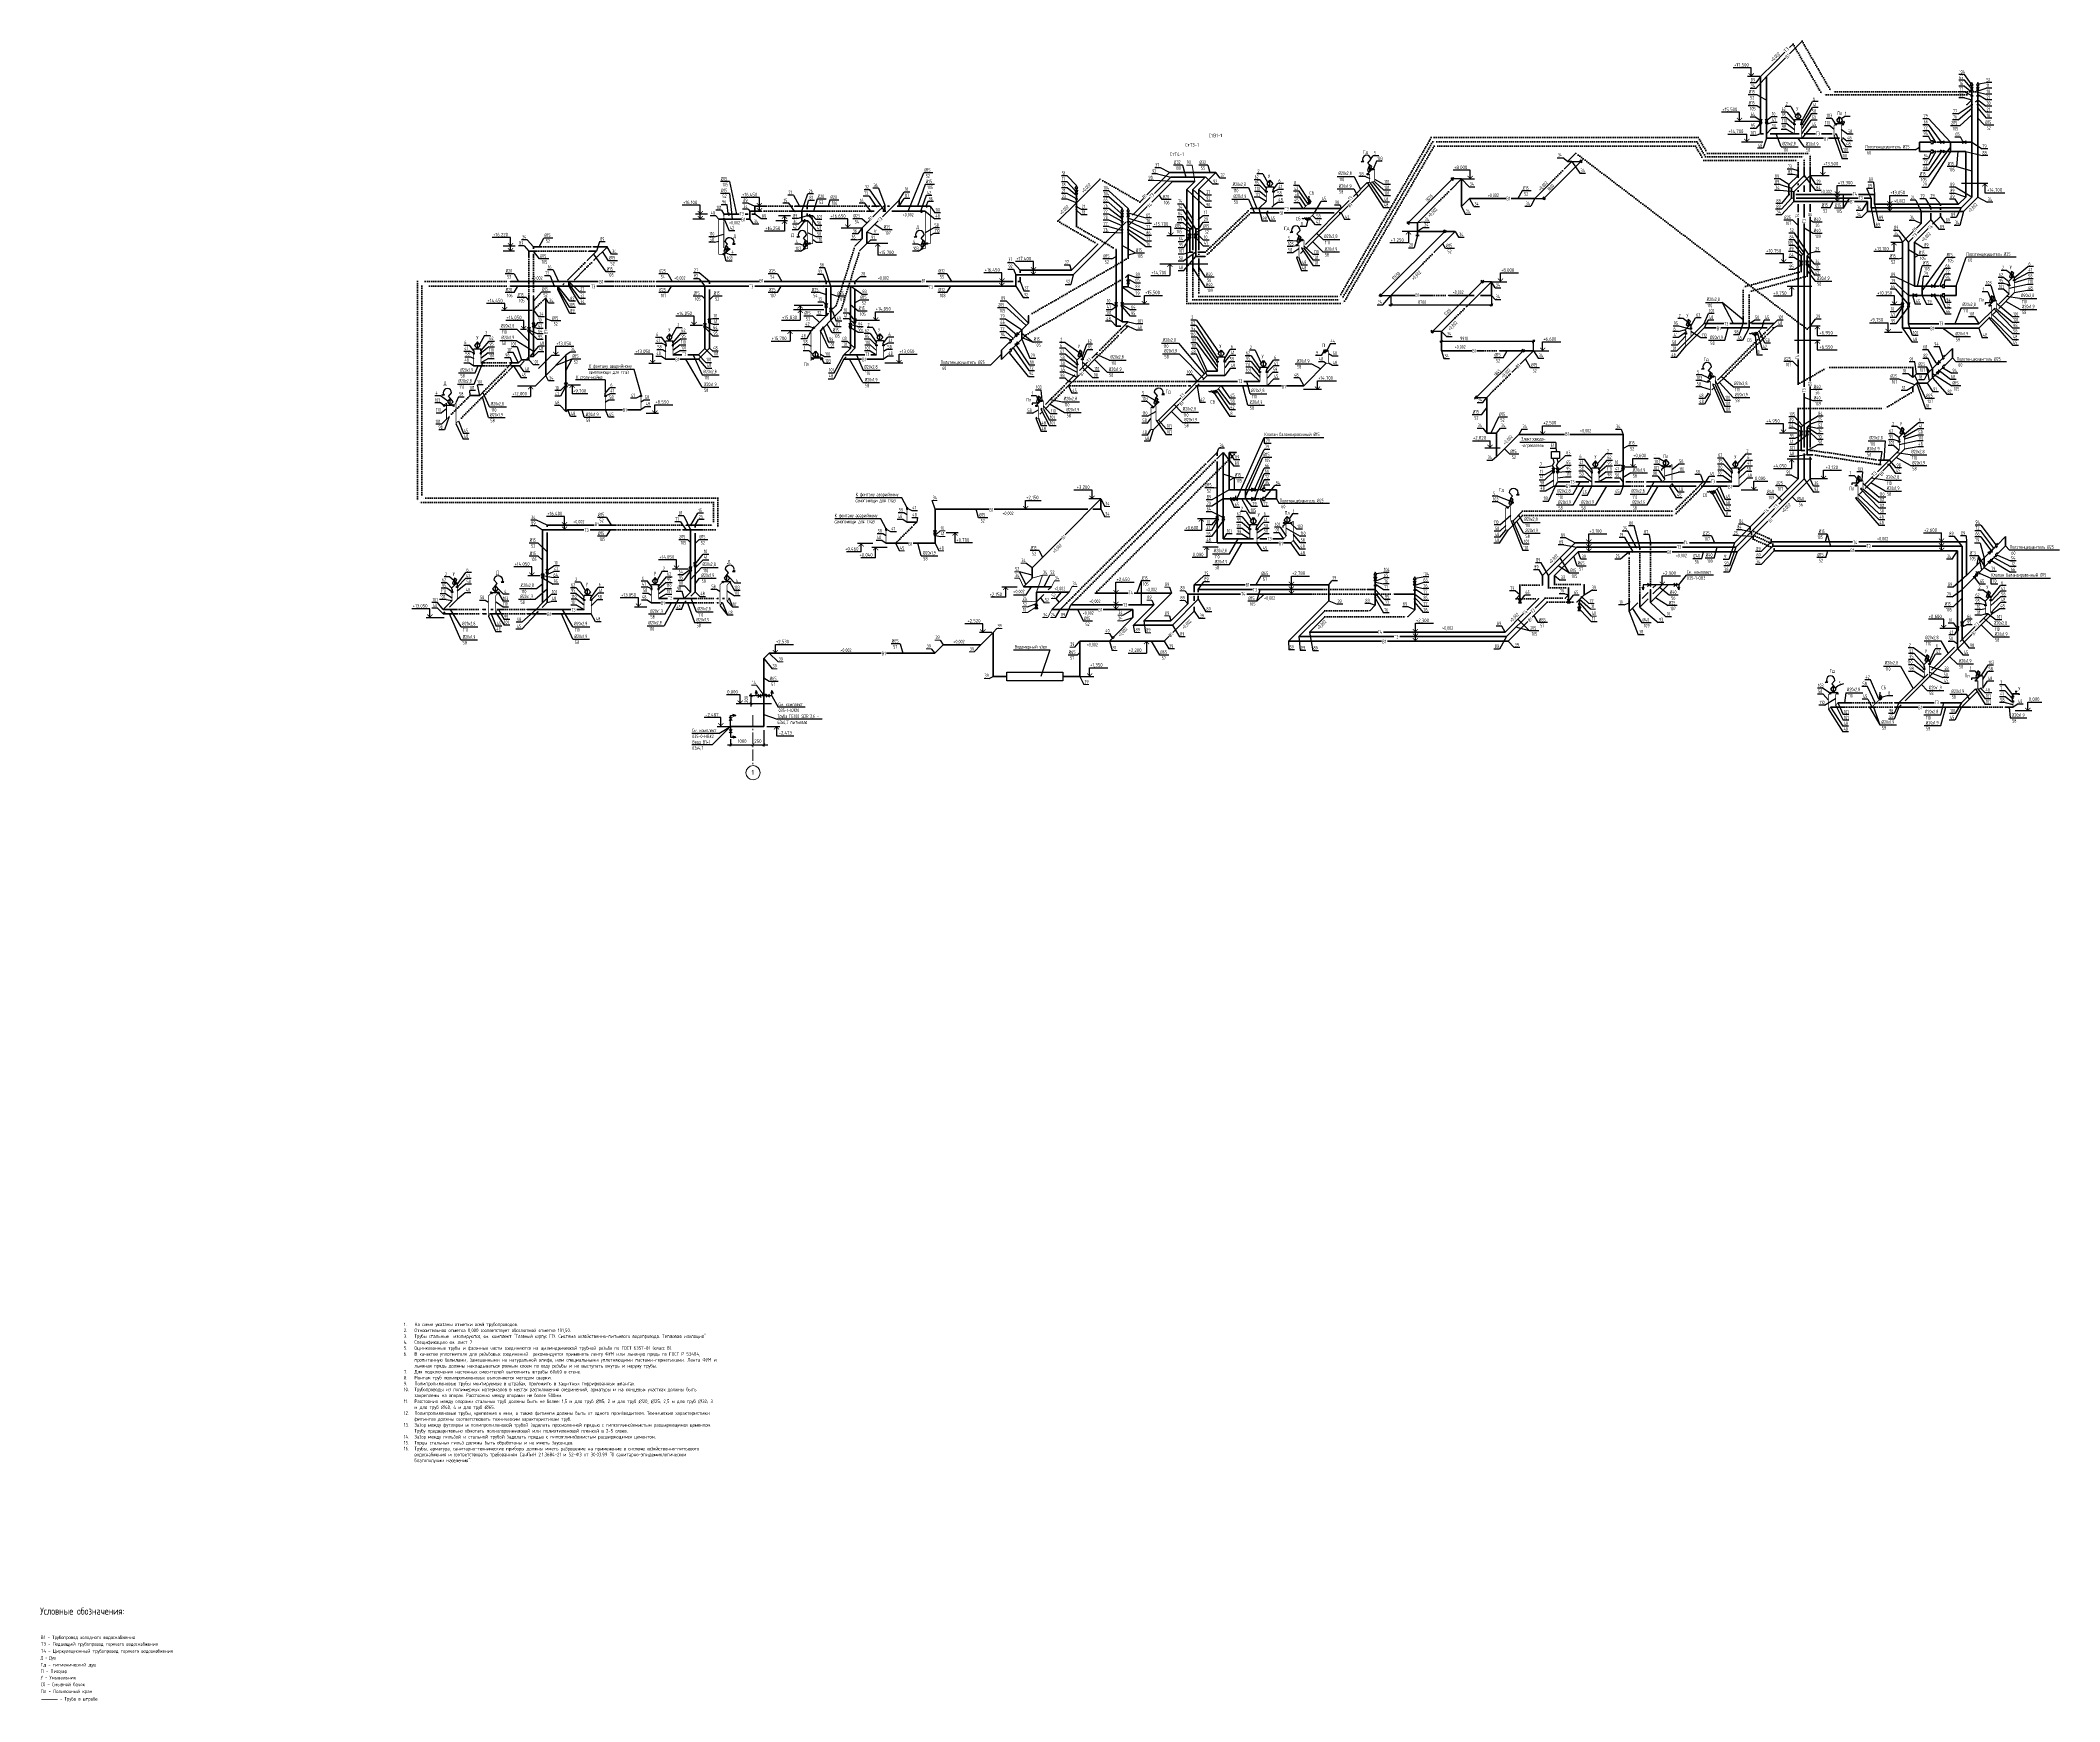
# Model space of a CAD drawing. Header units: millimetres. Extents: x 170992 to 3444916, y -723939 to 111177.
# Drawn here: x 1688386 to 1830647, y -448565 to -331514 of the extents above; entities that cross this region are included whole.
import ezdxf
from ezdxf.enums import TextEntityAlignment as Align

# ---------------------------------------------------------------- set-up
doc = ezdxf.new("R2010")
doc.units = ezdxf.units.MM
for name, pattern in [('GOST2.303 4', [7, 5, -2, 0]), ('GOST2.303 6', [12, 8, -1.5, 1, -1.5]), ('пунктирнаяX2', [0.5, 0, -0.5]), ('ШТРИХОВАЯ', [0.75, 0.5, -0.25])]:
    doc.linetypes.add(name, pattern=pattern)
for name, color, linetype, lineweight in [('0. Translated', 6, 'Continuous', 15), ('0. В выноски', 2, 'Continuous', 25), ('_fek', 6, 'Continuous', 50), ('_tex_fek', 4, 'Continuous', 25), ('_tex_vodo', 2, 'Continuous', 25), ('_vodo', 3, 'Continuous', 50)]:
    doc.layers.add(name, color=color, linetype=linetype, lineweight=lineweight)
for name, color, linetype in [('0. В', 1, 'Continuous'), ('028-WSS-B', 3, 'Continuous'), ('028-WSS-К1', 3, 'Continuous')]:
    doc.layers.add(name, color=color, linetype=linetype)
doc.layers.add('0_ГТ-20_Изм.1', color=7, linetype='Continuous', true_color=0xe000e0)
doc.styles.add('GOST 2.304', font='CS_Gost2304.shx')
doc.styles.add('KM_Text', font='cs_gost2304.shx', dxfattribs={"width": 0.8})
doc.styles.add('ГОСТ 2.304', font='cs_gost2304.shx')

# ---------------------------------------------------------------- blocks, each defined once
blk = doc.blocks.new('A$C192E26FC')
at = {"layer": '0. В выноски', "lineweight": -3, "ltscale": 100}
for p, q in [((-40, 31), (-125, 100)), ((-125, 100), (-125, -100)), ((39, 32), (123, 100)), ((123, 100), (123, -100)), ((-125, -100), (-39, -31)), ((123, -100), (38, -32))]:
    blk.add_line(p, q, dxfattribs=at)
blk.add_circle((0, 0), 50, dxfattribs=at)
blk = doc.blocks.new('Угловой кран X')
at = {"layer": '0. В выноски'}
for p, q in [((0, 95), (104, 26)), ((0, 95), (0, -95)), ((48, 143), (117, 38)), ((48, 143), (238, 143)), ((168, 38), (238, 143)), ((104, -26), (0, -95))]:
    blk.add_line(p, q, dxfattribs=at)
blk.add_circle((143, 0), 46.1, dxfattribs=at)
blk = doc.blocks.new('*U8')
at = {"layer": '0. В выноски', "linetype": 'ByBlock', "ltscale": 15}
h = blk.add_hatch(color=256, dxfattribs=at)
h.dxf.hatch_style = 1
h.paths.add_polyline_path([(0, 0), (-24, -66), (24, -66)])
at = {"layer": '0. В выноски', "lineweight": -3, "ltscale": 100}
for p, q in [((-124, 99), (-124, -99)), ((-124, -99), (124, 99)), ((-124, 99), (124, -99)), ((124, 99), (124, -99))]:
    blk.add_line(p, q, dxfattribs=at)
at = {"layer": '0. В выноски', "color": 2}
for p, q in [((0, 0), (-24, -66)), ((0, 0), (24, -66)), ((24, -66), (-24, -66)), ((0, -66), (0, -213))]:
    blk.add_line(p, q, dxfattribs=at)
blk = doc.blocks.new('*U9')
at = {"layer": '0. В выноски', "linetype": 'ByBlock', "ltscale": 15}
h = blk.add_hatch(color=256, dxfattribs=at)
h.dxf.hatch_style = 1
h.paths.add_polyline_path([(0, 0), (-24, -66), (24, -66)])
at = {"layer": '0. В выноски', "lineweight": -3, "ltscale": 100}
for p, q in [((-124, 99), (-124, -99)), ((-124, -99), (124, 99)), ((-124, 99), (124, -99)), ((124, 99), (124, -99))]:
    blk.add_line(p, q, dxfattribs=at)
at = {"layer": '0. В выноски', "color": 2}
for p, q in [((0, 0), (-24, -66)), ((0, 0), (24, -66)), ((24, -66), (-24, -66)), ((0, -66), (0, -213))]:
    blk.add_line(p, q, dxfattribs=at)

msp = doc.modelspace()

# ---------------------------------------------------------------- linework, layer by layer
at = {"layer": '0. В', "color": 1, "ltscale": 100, "const_width": 50}
for points, elevation in [([(1811971, -338101), (1811971, -337468)], 24299), ([(1774760, -342849), (1774760, -342217)], 24299), ([(1719425, -354237), (1719425, -353604)], 24300), ([(1732950, -353679), (1732950, -353046)], 24300), ([(1747287, -353679), (1747287, -353046)], 24300), ([(1771324, -354831), (1771324, -354198)], 24299), ([(1774302, -355553), (1774302, -354920)], 24299), ([(1798196, -362628), (1798196, -361996)], 48599), ([(1807548, -362628), (1807548, -361995)], 24299), ([(1773594, -366625), (1773594, -365992)], 24299), ([(1726690, -371612), (1726690, -370979)], 24299), ([(1731940, -370844), (1731940, -370211)], 24300)]:
    msp.add_lwpolyline(points, dxfattribs=dict(at, elevation=elevation))
at = {"layer": '0. В', "color": 5, "ltscale": 250, "const_width": 50}
for points in [[(1812476, -338401), (1812476, -337468)], [(1775265, -343149), (1775265, -342216)], [(1827448, -349312), (1827448, -348464)], [(1804305, -353068), (1804305, -352210)], [(1771828, -355131), (1771828, -354198)], [(1761431, -355235), (1761431, -354377)], [(1774807, -355853), (1774807, -354920)], [(1728196, -357542), (1728196, -356609)], [(1730691, -357542), (1730691, -356609)], [(1819715, -360320), (1819715, -359472)], [(1749451, -365467), (1749451, -364534)], [(1747968, -366950), (1747968, -366017)], [(1717753, -370918), (1717753, -370069)], [(1727194, -371912), (1727194, -370979)], [(1825797, -371849), (1825797, -371000)], [(1821477, -376340), (1821477, -375491)], [(1827359, -378489), (1827359, -378135)]]:
    msp.add_lwpolyline(points, dxfattribs=at)
at = {"layer": '0. В', "color": 1, "linetype": 'ШТРИХОВАЯ', "lineweight": -3, "ltscale": 250, "const_width": 50}
for points in [[(1814756, -338252), (1814754, -337533), (1814840, -337447)], [(1743342, -351972), (1743341, -354046)], [(1743341, -354046), (1743427, -353960)], [(1814866, -377620), (1814952, -377535)], [(1814867, -378342), (1814866, -377620)]]:
    msp.add_lwpolyline(points, dxfattribs=at)
at = {"layer": '0. В', "color": 1, "linetype": 'Continuous', "lineweight": -3, "ltscale": 250, "const_width": 50}
for points in [[(1814754, -338253), (1814907, -338101)], [(1814867, -378342), (1815020, -378189)]]:
    msp.add_lwpolyline(points, dxfattribs=at)
at = {"layer": '0. В', "color": 150, "linetype": 'ШТРИХОВАЯ', "lineweight": -3, "ltscale": 250, "const_width": 50}
for points in [[(1815259, -337533), (1815345, -337447)], [(1815260, -338554), (1815259, -337533)], [(1742682, -351971), (1742681, -354046), (1742766, -353960)], [(1814362, -378640), (1814361, -377620), (1814447, -377535)]]:
    msp.add_lwpolyline(points, dxfattribs=at)
at = {"layer": '0. В', "color": 150, "linetype": 'Continuous', "lineweight": -3, "ltscale": 250, "const_width": 50}
for points in [[(1815260, -338554), (1815413, -338401)], [(1814361, -378641), (1814514, -378488)]]:
    msp.add_lwpolyline(points, dxfattribs=at)
at = {"layer": '0. В', "color": 150, "linetype": 'ШТРИХОВАЯ', "ltscale": 250, "const_width": 50}
for points in [[(1782043, -340944), (1781950, -340944)], [(1782043, -340944), (1782043, -341528)], [(1782043, -341528), (1781871, -341528)], [(1742451, -346183), (1742449, -344219)], [(1750733, -346183), (1750730, -343558)], [(1742451, -346183), (1742255, -346183)], [(1750733, -346183), (1750536, -346183)], [(1777053, -346819), (1776880, -346819)], [(1777053, -345935), (1776960, -345935)], [(1777053, -345935), (1777053, -346819)], [(1825855, -351078), (1825682, -351078)], [(1825855, -350194), (1825762, -350194)], [(1825855, -350194), (1825855, -351078)], [(1779148, -353383), (1779055, -353383)], [(1779148, -353383), (1779148, -354268)], [(1779148, -354268), (1778975, -354268)], [(1806034, -355549), (1805941, -355549)], [(1806034, -355549), (1806034, -356433)], [(1806034, -356433), (1805861, -356433)], [(1758696, -358143), (1758524, -358143)], [(1758696, -357258), (1758603, -357258)], [(1758696, -357258), (1758696, -358143)], [(1766627, -357351), (1766627, -358931)], [(1766720, -357351), (1766627, -357351)], [(1766627, -358931), (1766800, -358931)], [(1816441, -363767), (1816268, -363767)], [(1816441, -362883), (1816348, -362883)], [(1816441, -362883), (1816441, -363767)], [(1825238, -376270), (1825145, -376270)], [(1825238, -376270), (1825238, -377154)], [(1825238, -377154), (1825065, -377154)]]:
    msp.add_lwpolyline(points, dxfattribs=at)
at = {"layer": '0. В', "color": 1, "linetype": 'ШТРИХОВАЯ', "ltscale": 250, "const_width": 50}
for points in [[(1782397, -340590), (1782304, -340590)], [(1782397, -340590), (1782397, -341475)], [(1782397, -341475), (1782224, -341475)], [(1742802, -343865), (1742802, -345829)], [(1751083, -343204), (1751083, -345829)], [(1777406, -345581), (1777313, -345581)], [(1777406, -345581), (1777406, -346166)], [(1742802, -345829), (1742614, -345829)], [(1751083, -345829), (1750896, -345829)], [(1777406, -346166), (1777233, -346166)], [(1826209, -349840), (1826116, -349840)], [(1826209, -349840), (1826209, -350424)], [(1826209, -350424), (1826036, -350424)], [(1806388, -355195), (1806295, -355195)], [(1806388, -355195), (1806388, -355780)], [(1759050, -356905), (1758957, -356905)], [(1759050, -356905), (1759050, -357489)], [(1767074, -356998), (1767059, -356998)], [(1806388, -355780), (1806215, -355780)], [(1759050, -357489), (1758877, -357489)], [(1766981, -357253), (1766981, -358277)], [(1767004, -358277), (1767154, -358277)], [(1816795, -362529), (1816702, -362529)], [(1816795, -362529), (1816795, -363114)], [(1816795, -363114), (1816622, -363114)], [(1824885, -376623), (1824792, -376623)], [(1824885, -376623), (1824885, -377208)], [(1824885, -377208), (1824712, -377208)], [(1688445, -448400), (1689608, -448400)]]:
    msp.add_lwpolyline(points, dxfattribs=at)
at = {"layer": '0. В', "color": 150, "linetype": 'ШТРИХОВАЯ', "ltscale": 250, "const_width": 50}
for points, elevation in [([(1736182, -346586), (1736182, -344108)], 0), ([(1736499, -346586), (1736182, -346586)], 0), ([(1717663, -358505), (1717663, -357063)], 0), ([(1803162, -362928), (1803332, -362759)], 24299), ([(1803331, -361386), (1803217, -361500)], 48599), ([(1803332, -362524), (1803331, -361386)], 48599), ([(1803332, -362759), (1803332, -362700)], 48599), ([(1776650, -365383), (1776536, -365497)], 24299), ([(1776651, -366755), (1776650, -365383)], 24299), ([(1791625, -364434), (1791625, -366013)], 24299), ([(1791718, -364434), (1791625, -364434)], 24299), ([(1776481, -366925), (1776651, -366755)], 0), ([(1791625, -366013), (1791798, -366013)], 24299), ([(1736259, -371144), (1736259, -369883)], 0), ([(1719952, -372093), (1719952, -370651)], 0), ([(1736259, -371144), (1736259, -371325)], 0)]:
    msp.add_lwpolyline(points, dxfattribs=dict(at, elevation=elevation))
at = {"layer": '0. В', "color": 1, "linetype": 'ШТРИХОВАЯ', "ltscale": 250, "const_width": 50}
for points, elevation in [([(1736536, -343946), (1736536, -343754)], 0), ([(1736536, -346154), (1736536, -344273)], 0), ([(1736852, -346232), (1736812, -346232)], 0), ([(1716998, -358205), (1716998, -357064)], 24300), ([(1802657, -362628), (1802827, -362459)], 48599), ([(1802755, -361457), (1802712, -361500)], 48599), ([(1802827, -362459), (1802826, -361673)], 48599), ([(1792071, -364080), (1792057, -364080)], 24299), ([(1776074, -365454), (1776031, -365497)], 24299), ([(1791978, -364335), (1791978, -365360)], 24299), ([(1792002, -365360), (1792151, -365360)], 24299), ([(1775976, -366625), (1776146, -366455)], 24299), ([(1776146, -366455), (1776145, -365670)], 24299), ([(1736763, -371025), (1736763, -369884)], 24300), ([(1720457, -371793), (1720457, -370652)], 24300)]:
    msp.add_lwpolyline(points, dxfattribs=dict(at, elevation=elevation))
at = {"layer": '0. В', "color": 5, "ltscale": 100, "const_width": 50}
for points in [[(1777357, -343371), (1777704, -343023)], [(1778161, -343671), (1777813, -344018)], [(1809685, -351770), (1809337, -352117)], [(1771586, -355853), (1771238, -356200)], [(1817938, -377966), (1817417, -378488)]]:
    msp.add_lwpolyline(points, dxfattribs=at)
at = {"layer": '0. В', "color": 1, "ltscale": 100, "const_width": 50}
for points in [[(1827084, -349376), (1827084, -348818)], [(1804668, -352404), (1804668, -351855)], [(1761795, -354571), (1761795, -354022)], [(1819351, -360384), (1819351, -359826)], [(1717389, -370982), (1717389, -370424)], [(1825433, -371913), (1825433, -371355)], [(1821113, -376403), (1821113, -375845)]]:
    msp.add_lwpolyline(points, dxfattribs=at)
at = {"layer": '0. В', "color": 5, "ltscale": 250, "const_width": 50}
for points, elevation in [([(1718921, -354449), (1718921, -353604)], 0), ([(1732446, -353979), (1732446, -353046)], 0), ([(1747792, -353979), (1747792, -353046)], 0), ([(1794995, -361989), (1794995, -362928)], 24299), ([(1797691, -362928), (1797691, -361995)], 24299), ([(1808053, -362929), (1808053, -361996)], 48600), ([(1774098, -366925), (1774098, -365992)], 0), ([(1731436, -371144), (1731436, -370211)], 0)]:
    msp.add_lwpolyline(points, dxfattribs=dict(at, elevation=elevation))
at = {"layer": '0. В', "color": 1, "linetype": 'ByBlock', "ltscale": 250, "const_width": 50, "elevation": 24300}
for points in [[(1716850, -357212), (1716998, -357064)], [(1736763, -369884), (1736945, -369702)], [(1720457, -370652), (1720638, -370470)]]:
    msp.add_lwpolyline(points, dxfattribs=at)
at = {"layer": '0. В', "color": 150, "linetype": 'ByBlock', "ltscale": 250, "const_width": 50, "elevation": 0}
for points in [[(1717510, -357216), (1717663, -357063)], [(1717663, -358505), (1717845, -358324)], [(1736259, -369883), (1736440, -369702)], [(1719952, -370651), (1720134, -370470)], [(1736259, -371325), (1736440, -371144)], [(1719952, -372093), (1720134, -371912)]]:
    msp.add_lwpolyline(points, dxfattribs=at)
at = {"layer": '0. В', "color": 1, "linetype": 'ByBlock', "ltscale": 250, "const_width": 50}
for points in [[(1716998, -358205), (1717180, -358024)], [(1736763, -371025), (1736945, -370844)], [(1720457, -371793), (1720638, -371612)]]:
    msp.add_lwpolyline(points, dxfattribs=at)
at = {"layer": '0. В', "color": 1, "ltscale": 250, "const_width": 50, "elevation": 24299}
msp.add_lwpolyline([(1795278, -361989), (1795278, -362628)], dxfattribs=at)
at = {"layer": '0. В', "color": 5, "ltscale": 100, "const_width": 50, "elevation": 24299}
msp.add_lwpolyline([(1806696, -362928), (1806348, -363275)], dxfattribs=at)
at = {"layer": '0. В выноски'}
for p, q in [((1808917, -333438), (1807642, -333438)), ((1809527, -334058), (1808658, -334058)), ((1808917, -334058), (1808917, -333438)), ((1808098, -336581), (1806823, -336581)), ((1808098, -337201), (1808098, -336581)), ((1812475, -337116), (1811971, -337116)), ((1812023, -336866), (1812223, -336616)), ((1812023, -336866), (1812223, -336616)), ((1812223, -337116), (1812023, -336866)), ((1812223, -337116), (1812023, -336866)), ((1812223, -337116), (1812223, -336616)), ((1812223, -336616), (1812423, -336866)), ((1812223, -337116), (1812223, -336616)), ((1812223, -336616), (1812423, -336866)), ((1812423, -336866), (1812223, -337116)), ((1812423, -336866), (1812223, -337116)), ((1814949, -337140), (1815149, -336890)), ((1814949, -337140), (1815149, -336890)), ((1815149, -337390), (1814949, -337140)), ((1815149, -337390), (1814949, -337140)), ((1815149, -337390), (1815149, -336890)), ((1815149, -336890), (1815349, -337140)), ((1815149, -337390), (1815149, -336890)), ((1815149, -336890), (1815349, -337140)), ((1815349, -337140), (1815149, -337390)), ((1815349, -337140), (1815149, -337390)), ((1807280, -338117), (1808608, -338117)), ((1807757, -337201), (1809534, -337201)), ((1808608, -338672), (1808608, -338117)), ((1811038, -339019), (1810687, -338101)), ((1812639, -339021), (1812237, -338401)), ((1815401, -337390), (1814897, -337390)), ((1815401, -337390), (1814897, -337390)), ((1815462, -337230), (1815149, -337390)), ((1815462, -337230), (1815462, -337344)), ((1781432, -340068), (1781526, -339998)), ((1781554, -339957), (1781526, -339998)), ((1781620, -340068), (1781526, -339998)), ((1781530, -339914), (1781554, -339957)), ((1781907, -340165), (1782123, -339914)), ((1808225, -338672), (1809735, -338672)), ((1811038, -339019), (1812226, -339019)), ((1812639, -339021), (1813809, -339021)), ((1774812, -341615), (1775012, -341365)), ((1774812, -341615), (1775012, -341365)), ((1775012, -341865), (1775012, -341365)), ((1775012, -341365), (1775212, -341615)), ((1775012, -341865), (1775012, -341365)), ((1775012, -341365), (1775212, -341615)), ((1779755, -341103), (1780943, -341103)), ((1780943, -341103), (1781382, -342017)), ((1781620, -340068), (1781432, -340068)), ((1781871, -340944), (1782224, -340590)), ((1782028, -340286), (1781887, -340678)), ((1781887, -340678), (1782028, -340786)), ((1782028, -340286), (1781907, -340165)), ((1782028, -340286), (1782028, -340786)), ((1782170, -340395), (1782028, -340286)), ((1782170, -340395), (1782028, -340786)), ((1789109, -340661, 24299), (1787921, -340661, 24299)), ((1788503, -341281, 24299), (1789432, -341281, 24299)), ((1789109, -341281, 24299), (1789109, -340661, 24299)), ((1813070, -341026), (1814405, -341026)), ((1813964, -341026), (1813964, -340406)), ((1813964, -340406), (1815239, -340406)), ((1739041, -342584), (1737766, -342584)), ((1739041, -343558), (1739041, -342584)), ((1772307, -341885), (1773495, -341885)), ((1772322, -342697), (1773492, -342697)), ((1773492, -342697), (1773925, -343671)), ((1773495, -341885), (1774097, -343371)), ((1775264, -341865), (1774759, -341865)), ((1775012, -341865), (1774812, -341615)), ((1775012, -341865), (1774812, -341615)), ((1775212, -341615), (1775012, -341865)), ((1775212, -341615), (1775012, -341865)), ((1779744, -341977), (1780914, -341977)), ((1780914, -341977), (1781210, -342489)), ((1814986, -342871), (1814986, -341750)), ((1814986, -341750), (1816262, -341750)), ((1818680, -343561), (1818680, -342441)), ((1818680, -342441), (1819955, -342441)), ((1825600, -341587), (1823742, -341587)), ((1825389, -341587), (1825389, -342249)), ((1825389, -342249), (1826798, -342249)), ((1734877, -343134), (1733602, -343134)), ((1735172, -344108), (1734355, -344108)), ((1735394, -343754), (1734550, -343754)), ((1734877, -344108), (1734877, -343134)), ((1741019, -344219), (1740201, -344219)), ((1741240, -343865), (1740396, -343865)), ((1740818, -343865), (1740818, -344956)), ((1745270, -344095), (1743995, -344095)), ((1745270, -344716), (1745270, -344095)), ((1721503, -345403), (1720227, -345403)), ((1721503, -346377), (1721503, -345403)), ((1736798, -345866), (1736639, -345681)), ((1740818, -344956), (1739397, -344956)), ((1741672, -345371), (1741767, -345301)), ((1741861, -345370), (1741672, -345371)), ((1741795, -345259), (1741767, -345301)), ((1741861, -345370), (1741767, -345301)), ((1741771, -345217), (1741795, -345259)), ((1742269, -345589), (1742127, -345980)), ((1742148, -345468), (1742364, -345217)), ((1742269, -345589), (1742148, -345468)), ((1742269, -345589), (1742269, -346089)), ((1742410, -345697), (1742269, -345589)), ((1744810, -344716), (1746279, -344716)), ((1749954, -345371), (1750048, -345301)), ((1750142, -345370), (1749954, -345371)), ((1750076, -345259), (1750048, -345301)), ((1750142, -345370), (1750048, -345301)), ((1750052, -345217), (1750076, -345259)), ((1750550, -345589), (1750409, -345980)), ((1750429, -345468), (1750645, -345217)), ((1750550, -345589), (1750429, -345468)), ((1750550, -345589), (1750550, -346089)), ((1750692, -345697), (1750550, -345589)), ((1776441, -345059), (1776535, -344989)), ((1776629, -345059), (1776441, -345059)), ((1776563, -344947), (1776535, -344989)), ((1776629, -345059), (1776535, -344989)), ((1776539, -344905), (1776563, -344947)), ((1776880, -345935), (1777233, -345581)), ((1777037, -345277), (1776896, -345669)), ((1776896, -345669), (1777037, -345777)), ((1776916, -345156), (1777132, -344905)), ((1777037, -345277), (1776916, -345156)), ((1777037, -345277), (1777037, -345777)), ((1777179, -345386), (1777037, -345277)), ((1777179, -345386), (1777037, -345777)), ((1778741, -346420), (1778010, -345689)), ((1778751, -345546), (1778302, -345097)), ((1778751, -345546), (1779940, -345546)), ((1785411, -344970, 24299), (1784326, -344970, 24299)), ((1784768, -344970, 24299), (1784768, -345787, 24299)), ((1721798, -346377), (1720981, -346377)), ((1721842, -346023), (1720998, -346023)), ((1736677, -345987), (1736536, -346379)), ((1736536, -346379), (1736677, -346487)), ((1736578, -346586), (1736932, -346232)), ((1736677, -345987), (1736798, -345866)), ((1736677, -345987), (1736677, -346487)), ((1736818, -346096), (1736677, -345987)), ((1736818, -346096), (1736677, -346487)), ((1737140, -345864), (1737234, -345794)), ((1737140, -345864), (1737329, -345865)), ((1737230, -345711), (1737206, -345753)), ((1737206, -345753), (1737234, -345794)), ((1737329, -345865), (1737234, -345794)), ((1742127, -345980), (1742269, -346089)), ((1742175, -346183), (1742528, -345829)), ((1742410, -345697), (1742269, -346089)), ((1750409, -345980), (1750550, -346089)), ((1750456, -346183), (1750810, -345829)), ((1750692, -345697), (1750550, -346089)), ((1758350, -347094), (1757075, -347094)), ((1758350, -348034), (1758350, -347094)), ((1778741, -346420), (1779911, -346420)), ((1784768, -345787, 24299), (1783456, -345787, 24299)), ((1818975, -346395), (1817565, -346395)), ((1818764, -345732), (1819579, -345732)), ((1818975, -345732), (1818975, -346395)), ((1756127, -347888), (1754852, -347888)), ((1756127, -348828), (1756127, -347888)), ((1766626, -348079), (1767954, -348079)), ((1767246, -347250), (1770628, -347250)), ((1767954, -347250), (1767954, -348079)), ((1790611, -348519, 24299), (1791696, -348519, 24299)), ((1791255, -348519, 24299), (1791255, -347899, 24299)), ((1791255, -347899, 24299), (1792530, -347899, 24299)), ((1812858, -347753), (1813424, -348475)), ((1813424, -348475), (1814594, -348475)), ((1827085, -348467), (1827438, -348114)), ((1827261, -347790), (1827120, -348182)), ((1827261, -348290), (1827120, -348182)), ((1827261, -347790), (1827261, -348290)), ((1827403, -347899), (1827261, -347790)), ((1827403, -347899), (1827261, -348290)), ((1766170, -350100), (1766170, -349479)), ((1766170, -349479), (1767445, -349479)), ((1810484, -349522), (1811768, -349522)), ((1813191, -348859), (1811444, -348859)), ((1811768, -348859), (1811768, -349522)), ((1819014, -349515), (1817739, -349515)), ((1819014, -350135), (1819014, -349515)), ((1825682, -350194), (1826036, -349840)), ((1825859, -349517), (1825718, -349908)), ((1825718, -349908), (1825859, -350017)), ((1825859, -349517), (1825859, -350017)), ((1826000, -349625), (1825859, -349517)), ((1826000, -349625), (1825859, -350017)), ((1827867, -350471), (1826858, -349902)), ((1827846, -349710), (1826889, -349572)), ((1827846, -349710), (1829035, -349710)), ((1721098, -350052), (1719823, -350052)), ((1720862, -350518), (1723039, -350518)), ((1721098, -350518), (1721098, -350052)), ((1722442, -351242), (1721167, -351242)), ((1722442, -351862), (1722442, -351242)), ((1734441, -350955), (1733166, -350955)), ((1734441, -351575), (1734441, -350955)), ((1747504, -351255), (1745822, -351255)), ((1747229, -351255), (1747229, -350635)), ((1747229, -350635), (1748505, -350635)), ((1766512, -350100), (1764650, -350100)), ((1804482, -351182), (1804341, -351574)), ((1804482, -351182), (1804482, -351682)), ((1804624, -351291), (1804482, -351182)), ((1804624, -351291), (1804482, -351682)), ((1805695, -349986), (1806883, -349986)), ((1806883, -349986), (1807640, -351470)), ((1808351, -351205), (1806883, -349986)), ((1818739, -350135), (1819529, -350135)), ((1823722, -350349), (1823266, -351495)), ((1823722, -350349), (1824911, -350349)), ((1825859, -350017), (1825411, -350017)), ((1825411, -350017), (1825411, -350130)), ((1827867, -350471), (1829036, -350471)), ((1719174, -352753), (1718974, -353003)), ((1719174, -352753), (1718974, -353003)), ((1719174, -353253), (1719174, -352753)), ((1719374, -353003), (1719174, -352753)), ((1719174, -353253), (1719174, -352753)), ((1719374, -353003), (1719174, -352753)), ((1720748, -352650), (1721918, -352650)), ((1720759, -351851), (1721947, -351851)), ((1721918, -352650), (1723128, -353401)), ((1721947, -351851), (1722808, -352708)), ((1722207, -351862), (1722642, -351862)), ((1732446, -352695), (1732951, -352695)), ((1732699, -352195), (1732499, -352445)), ((1732699, -352195), (1732499, -352445)), ((1732499, -352445), (1732699, -352695)), ((1732499, -352445), (1732699, -352695)), ((1732699, -352695), (1732699, -352195)), ((1732899, -352445), (1732699, -352195)), ((1732699, -352695), (1732699, -352195)), ((1732899, -352445), (1732699, -352195)), ((1732699, -352695), (1732899, -352445)), ((1732699, -352695), (1732899, -352445)), ((1734166, -351575), (1735036, -351575)), ((1747791, -352695), (1747287, -352695)), ((1747339, -352445), (1747539, -352195)), ((1747339, -352445), (1747539, -352195)), ((1747539, -352695), (1747339, -352445)), ((1747539, -352695), (1747339, -352445)), ((1747539, -352695), (1747539, -352195)), ((1747539, -352195), (1747739, -352445)), ((1747539, -352695), (1747539, -352195)), ((1747539, -352195), (1747739, -352445)), ((1747739, -352445), (1747539, -352695)), ((1747739, -352445), (1747539, -352695)), ((1804305, -351859), (1804659, -351505)), ((1804482, -351682), (1804341, -351574)), ((1805899, -352643), (1807068, -352643)), ((1807068, -352643), (1807302, -351770)), ((1817249, -351407), (1818576, -351407)), ((1818301, -352066), (1819566, -352066)), ((1818576, -352066), (1818576, -351407)), ((1823190, -352385), (1822396, -351795)), ((1823190, -352385), (1824360, -352385)), ((1718921, -353253), (1719426, -353253)), ((1718974, -353003), (1719174, -353253)), ((1718974, -353003), (1719174, -353253)), ((1719174, -353253), (1719374, -353003)), ((1719174, -353253), (1719374, -353003)), ((1724424, -353690), (1723474, -354640)), ((1724424, -353690), (1724958, -353690)), ((1724699, -353690), (1724699, -353070)), ((1724699, -353070), (1725974, -353070)), ((1731526, -353630), (1730251, -353630)), ((1731526, -354251), (1731526, -353630)), ((1735010, -355951), (1733871, -353979)), ((1734373, -353679), (1735020, -355077)), ((1742789, -353654), (1742989, -353404)), ((1742789, -353654), (1742989, -353404)), ((1742989, -353904), (1742789, -353654)), ((1742989, -353904), (1742789, -353654)), ((1743327, -353904), (1742823, -353904)), ((1743413, -353904), (1742823, -353904)), ((1742989, -353904), (1742989, -353404)), ((1742989, -353404), (1743189, -353654)), ((1742989, -353904), (1742989, -353404)), ((1742989, -353404), (1743189, -353654)), ((1743189, -353654), (1742989, -353904)), ((1743189, -353654), (1742989, -353904)), ((1743241, -353775), (1742989, -353904)), ((1743241, -353775), (1743241, -353841)), ((1746341, -355626), (1745391, -353979)), ((1745893, -353679), (1746352, -354751)), ((1748880, -354251), (1748880, -353630)), ((1748880, -353630), (1750155, -353630)), ((1761432, -354026), (1761785, -353672)), ((1761608, -353349), (1761467, -353741)), ((1761608, -353849), (1761467, -353741)), ((1761608, -353349), (1761608, -353849)), ((1761750, -353458), (1761608, -353349)), ((1761750, -353458), (1761608, -353849)), ((1763541, -354887), (1762660, -354006)), ((1763693, -354043), (1762745, -353621)), ((1763693, -354043), (1764881, -354043)), ((1767375, -352853), (1768564, -352853)), ((1767441, -353592), (1768610, -353592)), ((1768564, -352853), (1770397, -355035)), ((1768610, -353592), (1770365, -355367)), ((1771828, -353846), (1771323, -353846)), ((1771376, -353596), (1771576, -353346)), ((1771376, -353596), (1771576, -353346)), ((1771576, -353846), (1771376, -353596)), ((1771576, -353846), (1771376, -353596)), ((1771576, -353846), (1771576, -353346)), ((1771576, -353346), (1771776, -353596)), ((1771576, -353846), (1771576, -353346)), ((1771576, -353346), (1771776, -353596)), ((1771776, -353596), (1771576, -353846)), ((1771776, -353596), (1771576, -353846)), ((1774354, -354319), (1774554, -354069)), ((1774354, -354319), (1774554, -354069)), ((1774554, -354569), (1774554, -354069)), ((1774554, -354069), (1774754, -354319)), ((1774554, -354569), (1774554, -354069)), ((1774554, -354069), (1774754, -354319)), ((1717850, -354939), (1719020, -354939)), ((1718951, -355734), (1719565, -354237)), ((1719020, -354939), (1719224, -354449)), ((1723992, -355125), (1723241, -355875)), ((1731251, -354251), (1732121, -354251)), ((1735020, -355077), (1736208, -355077)), ((1746341, -355626), (1747511, -355626)), ((1746352, -354751), (1747540, -354751)), ((1749155, -354251), (1747874, -354251)), ((1763541, -354887), (1764711, -354887)), ((1773610, -356409), (1773381, -355553)), ((1774806, -354569), (1774302, -354569)), ((1774554, -354569), (1774354, -354319)), ((1774554, -354569), (1774354, -354319)), ((1774754, -354319), (1774554, -354569)), ((1774754, -354319), (1774554, -354569)), ((1776778, -354304), (1777948, -354304)), ((1777948, -354304), (1778595, -354647)), ((1778368, -356124), (1778368, -355504)), ((1778368, -355504), (1779696, -355504)), ((1805422, -354673), (1805517, -354603)), ((1805611, -354673), (1805422, -354673)), ((1805545, -354561), (1805517, -354603)), ((1805611, -354673), (1805517, -354603)), ((1805521, -354519), (1805545, -354561)), ((1805861, -355549), (1806215, -355195)), ((1806019, -354891), (1805878, -355283)), ((1805878, -355283), (1806019, -355391)), ((1805898, -354770), (1806114, -354519)), ((1806019, -354891), (1805898, -354770)), ((1806019, -354891), (1806019, -355391)), ((1806160, -355000), (1806019, -354891)), ((1806160, -355000), (1806019, -355391)), ((1807658, -356675), (1806676, -355619)), ((1807638, -355915), (1806804, -355190)), ((1716670, -356504, 0), (1716764, -356434, 0)), ((1716859, -356504, 0), (1716670, -356504, 0)), ((1716793, -356393, 0), (1716764, -356434, 0)), ((1716859, -356504, 0), (1716764, -356434, 0)), ((1716769, -356351, 0), (1716793, -356393, 0)), ((1717266, -356722, 0), (1717066, -356972, 0)), ((1717266, -356722, 0), (1717066, -356972, 0)), ((1717066, -356972, 0), (1717266, -357222, 0)), ((1717066, -356972, 0), (1717266, -357222, 0)), ((1717145, -356602, 0), (1717361, -356351, 0)), ((1717266, -356722, 0), (1717145, -356602, 0)), ((1717266, -357222, 0), (1717266, -356722, 0)), ((1717466, -356972, 0), (1717266, -356722, 0)), ((1717266, -357222, 0), (1717266, -356722, 0)), ((1717466, -356972, 0), (1717266, -356722, 0)), ((1717266, -357222, 0), (1717466, -356972, 0)), ((1717266, -357222, 0), (1717466, -356972, 0)), ((1717762, -355734), (1718951, -355734)), ((1719953, -358092), (1719531, -356637)), ((1720030, -357346), (1719561, -356307)), ((1721595, -356611), (1722923, -356611)), ((1723241, -355875), (1722000, -355875)), ((1722923, -355875), (1722923, -356611)), ((1725575, -355774), (1726445, -355774)), ((1725850, -355774), (1725850, -356417)), ((1726961, -356417), (1725850, -356417)), ((1735010, -355951), (1736179, -355951)), ((1758524, -357258), (1758877, -356905)), ((1758700, -356581), (1758559, -356973)), ((1758559, -356973), (1758700, -357081)), ((1758700, -356581), (1758700, -357081)), ((1758842, -356690), (1758700, -356581)), ((1758842, -356690), (1758700, -357081)), ((1759554, -356812), (1760400, -356983)), ((1760400, -356983), (1761588, -356983)), ((1766800, -357351), (1767154, -356998)), ((1766977, -356674), (1766836, -357066)), ((1766836, -357066), (1766977, -357174)), ((1767098, -356554), (1766882, -356303)), ((1766977, -356674), (1767098, -356554)), ((1766977, -356674), (1766977, -357174)), ((1767118, -356783), (1766977, -356674)), ((1767118, -356783), (1766977, -357174)), ((1767385, -356456), (1767479, -356386)), ((1767385, -356456), (1767574, -356456)), ((1767475, -356303), (1767451, -356345)), ((1767451, -356345), (1767479, -356386)), ((1767574, -356456), (1767479, -356386)), ((1773459, -357206), (1773096, -355853)), ((1773610, -356409), (1774798, -356409)), ((1778643, -356124), (1777375, -356124)), ((1807638, -355915), (1808826, -355915)), ((1807658, -356675), (1808828, -356675)), ((1716848, -357211, 24300), (1717455, -357215, 0)), ((1719953, -358092), (1721123, -358092)), ((1720030, -357346), (1721218, -357346)), ((1726693, -358072), (1726551, -357542)), ((1726693, -358072), (1727863, -358072)), ((1731944, -357814), (1731074, -357814)), ((1731669, -357814), (1731669, -357194)), ((1731669, -357194), (1732945, -357194)), ((1758700, -357081), (1758253, -357081)), ((1758253, -357081), (1758253, -357195)), ((1759529, -357137), (1760549, -357740)), ((1760549, -357740), (1761718, -357740)), ((1768852, -358440), (1768071, -357660)), ((1768787, -357702), (1768258, -357173)), ((1768787, -357702), (1769975, -357702)), ((1768852, -358440), (1770022, -358440)), ((1773459, -357206), (1774629, -357206)), ((1789275, -359721, 24299), (1790517, -359721, 24299)), ((1790517, -360224, 24299), (1790517, -359721, 24299)), ((1795146, -359841, 24299), (1792629, -359841, 24299)), ((1794226, -359282, 24299), (1794226, -358662, 24299)), ((1794226, -358662, 24299), (1795502, -358662, 24299)), ((1811191, -358538), (1809915, -358538)), ((1810916, -359158), (1812137, -359158)), ((1811191, -359158), (1811191, -358538)), ((1817167, -359741), (1818355, -359741)), ((1818355, -359741), (1818269, -361094)), ((1819352, -359475), (1819705, -359122)), ((1819529, -358798), (1819387, -359190)), ((1819529, -359298), (1819387, -359190)), ((1819529, -358798), (1819529, -359298)), ((1819670, -358907), (1819529, -358798)), ((1819670, -358907), (1819529, -359298)), ((1790147, -360224, 24299), (1791232, -360224, 24299)), ((1797944, -361144, 24299), (1797744, -361394, 24299)), ((1797944, -361144, 24299), (1797744, -361394, 24299)), ((1797944, -361644, 24299), (1797944, -361144, 24299)), ((1798144, -361394, 24299), (1797944, -361144, 24299)), ((1797944, -361644, 24299), (1797944, -361144, 24299)), ((1798144, -361394, 24299), (1797944, -361144, 24299)), ((1800588, -361587, 24299), (1800588, -360967, 24299)), ((1800588, -360967, 24299), (1801669, -360967, 24299)), ((1802707, -361307, 24299), (1802907, -361057, 24299)), ((1802707, -361307, 24299), (1802907, -361057, 24299)), ((1802907, -361557, 24299), (1802707, -361307, 24299)), ((1802907, -361557, 24299), (1802707, -361307, 24299)), ((1802907, -361557, 24299), (1802907, -361057, 24299)), ((1802907, -361057, 24299), (1803107, -361307, 24299)), ((1802907, -361557, 24299), (1802907, -361057, 24299)), ((1802907, -361057, 24299), (1803107, -361307, 24299)), ((1803107, -361307, 24299), (1802907, -361557, 24299)), ((1803107, -361307, 24299), (1802907, -361557, 24299)), ((1807801, -361144, 24299), (1807601, -361394, 24299)), ((1807801, -361144, 24299), (1807601, -361394, 24299)), ((1807801, -361644, 24299), (1807801, -361144, 24299)), ((1808001, -361394, 24299), (1807801, -361144, 24299)), ((1807801, -361644, 24299), (1807801, -361144, 24299)), ((1808001, -361394, 24299), (1807801, -361144, 24299)), ((1813191, -361024), (1811444, -361024)), ((1811768, -361024), (1811768, -361687)), ((1816941, -360493), (1818111, -360493)), ((1818111, -360493), (1817985, -361394)), ((1820134, -361479), (1819125, -360910)), ((1820114, -360718), (1819156, -360580)), ((1820114, -360718), (1821302, -360718)), ((1796364, -363491, 24299), (1796863, -362628, 24299)), ((1797692, -361644, 24299), (1798196, -361644, 24299)), ((1797744, -361394, 24299), (1797944, -361644, 24299)), ((1797744, -361394, 24299), (1797944, -361644, 24299)), ((1797944, -361644, 24299), (1798144, -361394, 24299)), ((1797944, -361644, 24299), (1798144, -361394, 24299)), ((1800440, -361991, 24299), (1799889, -362309, 24299)), ((1800863, -361587, 24299), (1799992, -361587, 24299)), ((1800440, -361991, 24299), (1801610, -361991, 24299)), ((1801591, -363491, 24299), (1802089, -362628, 24299)), ((1802907, -361557, 24299), (1802594, -361717, 24299)), ((1802594, -361717, 24299), (1802594, -361830, 24299)), ((1803159, -361557, 24299), (1802655, -361557, 24299)), ((1807549, -361644, 24299), (1808054, -361644, 24299)), ((1807601, -361394, 24299), (1807801, -361644, 24299)), ((1807601, -361394, 24299), (1807801, -361644, 24299)), ((1807801, -361644, 24299), (1808001, -361394, 24299)), ((1807801, -361644, 24299), (1808001, -361394, 24299)), ((1809101, -363200, 24299), (1809101, -362579, 24299)), ((1809101, -362579, 24299), (1810083, -362579, 24299)), ((1810484, -361687), (1811768, -361687)), ((1814292, -362417), (1813070, -362417)), ((1814017, -361797), (1815292, -361797)), ((1814017, -362417), (1814017, -361797)), ((1816445, -362706), (1815998, -362706)), ((1815998, -362706), (1815998, -362819)), ((1816268, -362883), (1816622, -362529)), ((1816445, -362206), (1816304, -362597)), ((1816304, -362597), (1816445, -362706)), ((1816445, -362206), (1816445, -362706)), ((1816587, -362314), (1816445, -362206)), ((1816587, -362314), (1816445, -362706)), ((1818347, -363266), (1817338, -362698)), ((1818326, -362506), (1817369, -362367)), ((1818326, -362506), (1819515, -362506)), ((1820134, -361479), (1821304, -361479)), ((1791798, -364434, 24299), (1792151, -364080, 24299)), ((1791974, -363757, 24299), (1791833, -364148, 24299)), ((1791974, -364257, 24299), (1791833, -364148, 24299)), ((1792095, -363636, 24299), (1791879, -363385, 24299)), ((1791974, -363757, 24299), (1792095, -363636, 24299)), ((1791974, -363757, 24299), (1791974, -364257, 24299)), ((1792116, -363865, 24299), (1791974, -363757, 24299)), ((1792116, -363865, 24299), (1791974, -364257, 24299)), ((1792382, -363538, 24299), (1792477, -363468, 24299)), ((1792382, -363538, 24299), (1792571, -363539, 24299)), ((1792472, -363385, 24299), (1792448, -363427, 24299)), ((1792448, -363427, 24299), (1792477, -363468, 24299)), ((1792571, -363539, 24299), (1792477, -363468, 24299)), ((1795176, -363491, 24299), (1796364, -363491, 24299)), ((1796366, -364251, 24299), (1797130, -362928, 24299)), ((1797984, -364251, 24299), (1798748, -362928, 24299)), ((1800402, -363491, 24299), (1801591, -363491, 24299)), ((1801592, -364251, 24299), (1802356, -362928, 24299)), ((1809376, -363200, 24299), (1808212, -363200, 24299)), ((1818347, -363266), (1819516, -363266)), ((1725312, -365055), (1724037, -365055)), ((1725312, -365995), (1725312, -365055)), ((1769906, -365205), (1771248, -365205)), ((1770181, -365205), (1770181, -366050)), ((1773645, -365391), (1773845, -365141)), ((1773645, -365391), (1773845, -365141)), ((1773845, -365641), (1773645, -365391)), ((1773845, -365641), (1773645, -365391)), ((1773845, -365641), (1773845, -365141)), ((1773845, -365141), (1774045, -365391)), ((1773845, -365641), (1773845, -365141)), ((1773845, -365141), (1774045, -365391)), ((1774045, -365391), (1773845, -365641)), ((1774045, -365391), (1773845, -365641)), ((1776226, -365553), (1775913, -365713)), ((1776478, -365553), (1775974, -365553)), ((1776026, -365303), (1776226, -365053)), ((1776026, -365303), (1776226, -365053)), ((1776226, -365553), (1776026, -365303)), ((1776226, -365553), (1776026, -365303)), ((1776226, -365553), (1776226, -365053)), ((1776226, -365053), (1776426, -365303)), ((1776226, -365553), (1776226, -365053)), ((1776226, -365053), (1776426, -365303)), ((1776426, -365303), (1776226, -365553)), ((1776426, -365303), (1776226, -365553)), ((1792875, -366242, 24299), (1792397, -365414, 24299)), ((1792854, -365482, 24299), (1792552, -364959, 24299)), ((1792854, -365482, 24299), (1794043, -365482, 24299)), ((1795196, -364251, 24299), (1796366, -364251, 24299)), ((1796815, -364251, 24299), (1797984, -364251, 24299)), ((1800422, -364251, 24299), (1801592, -364251, 24299)), ((1750450, -367822), (1750216, -366950)), ((1770181, -366050), (1768984, -366050)), ((1772164, -367688), (1772778, -366625)), ((1772166, -368448), (1773046, -366925)), ((1774098, -365641), (1773593, -365641)), ((1775913, -365713), (1775913, -365827)), ((1792875, -366242, 24299), (1794044, -366242, 24299)), ((1797483, -367548), (1797483, -366288)), ((1797483, -366288), (1798758, -366288)), ((1821052, -366220), (1822327, -366220)), ((1822327, -367480), (1822327, -366220)), ((1733202, -368120), (1731926, -368120)), ((1733202, -368740), (1733202, -368120)), ((1750450, -367822), (1751620, -367822)), ((1770563, -367941), (1769522, -367941)), ((1770288, -367196), (1771371, -367196)), ((1770563, -367196), (1770563, -367941)), ((1770976, -367688), (1772164, -367688)), ((1770996, -368448), (1772166, -368448)), ((1717389, -370073), (1717743, -369719)), ((1717566, -369396), (1717425, -369787)), ((1717566, -369896), (1717425, -369787)), ((1717566, -369396), (1717566, -369896)), ((1717708, -369504), (1717566, -369396)), ((1717708, -369504), (1717566, -369896)), ((1720564, -369793, 24300), (1720348, -369542, 24300)), ((1720443, -369914, 24300), (1720564, -369793, 24300)), ((1720850, -369695, 24300), (1720945, -369625, 24300)), ((1720850, -369695, 24300), (1721039, -369696, 24300)), ((1720941, -369542, 24300), (1720916, -369584, 24300)), ((1720916, -369584, 24300), (1720945, -369625, 24300)), ((1721039, -369696, 24300), (1720945, -369625, 24300)), ((1731436, -369860), (1731941, -369860)), ((1731689, -369360), (1731489, -369610)), ((1731689, -369360), (1731489, -369610)), ((1731489, -369610), (1731689, -369860)), ((1731489, -369610), (1731689, -369860)), ((1731689, -369860), (1731689, -369360)), ((1731889, -369610), (1731689, -369360)), ((1731689, -369860), (1731689, -369360)), ((1731889, -369610), (1731689, -369360)), ((1731689, -369860), (1731889, -369610)), ((1731689, -369860), (1731889, -369610)), ((1732927, -368740), (1734053, -368740)), ((1734957, -368656), (1734192, -369495)), ((1734512, -369816), (1734834, -369405)), ((1734834, -369405), (1736003, -369405)), ((1734957, -368656), (1736145, -368656)), ((1736497, -369646, 24300), (1737001, -369646, 24300)), ((1736749, -369146, 24300), (1736549, -369396, 24300)), ((1736749, -369146, 24300), (1736549, -369396, 24300)), ((1736549, -369396, 24300), (1736749, -369646, 24300)), ((1736549, -369396, 24300), (1736749, -369646, 24300)), ((1736870, -369025, 24300), (1736654, -368774, 24300)), ((1736749, -369146, 24300), (1736870, -369025, 24300)), ((1736749, -369646, 24300), (1736749, -369146, 24300)), ((1736949, -369396, 24300), (1736749, -369146, 24300)), ((1736749, -369646, 24300), (1736749, -369146, 24300)), ((1736949, -369396, 24300), (1736749, -369146, 24300)), ((1736749, -369646, 24300), (1736949, -369396, 24300)), ((1736749, -369646, 24300), (1736949, -369396, 24300)), ((1737157, -368927, 24300), (1737251, -368857, 24300)), ((1737157, -368927, 24300), (1737346, -368928, 24300)), ((1737247, -368774, 24300), (1737223, -368816, 24300)), ((1737223, -368816, 24300), (1737251, -368857, 24300)), ((1737346, -368928, 24300), (1737251, -368857, 24300)), ((1776525, -370523), (1776525, -369263)), ((1776525, -369263), (1777800, -369263)), ((1802653, -369871), (1802653, -369250)), ((1802653, -369250), (1803929, -369250)), ((1720190, -370414, 24300), (1720695, -370414, 24300)), ((1720443, -369914, 24300), (1720243, -370164, 24300)), ((1720443, -369914, 24300), (1720243, -370164, 24300)), ((1720243, -370164, 24300), (1720443, -370414, 24300)), ((1720243, -370164, 24300), (1720443, -370414, 24300)), ((1720443, -370414, 24300), (1720443, -369914, 24300)), ((1720643, -370164, 24300), (1720443, -369914, 24300)), ((1720443, -370414, 24300), (1720443, -369914, 24300)), ((1720643, -370164, 24300), (1720443, -369914, 24300)), ((1720443, -370414, 24300), (1720643, -370164, 24300)), ((1720443, -370414, 24300), (1720643, -370164, 24300)), ((1727194, -370627), (1726689, -370627)), ((1726741, -370377), (1726941, -370127)), ((1726741, -370377), (1726941, -370127)), ((1726941, -370627), (1726741, -370377)), ((1726941, -370627), (1726741, -370377)), ((1726941, -370627), (1726941, -370127)), ((1726941, -370127), (1727141, -370377)), ((1726941, -370627), (1726941, -370127)), ((1726941, -370127), (1727141, -370377)), ((1727141, -370377), (1726941, -370627)), ((1727141, -370377), (1726941, -370627)), ((1730516, -370795), (1729240, -370795)), ((1730516, -371415), (1730516, -370795)), ((1733363, -370844), (1732332, -372771)), ((1732402, -371927), (1732861, -371144)), ((1733971, -371144), (1734477, -372535)), ((1734601, -371786), (1734235, -370844)), ((1825434, -371004), (1825788, -370650)), ((1825611, -370327), (1825469, -370718)), ((1825611, -370827), (1825469, -370718)), ((1825611, -370327), (1825611, -370827)), ((1825752, -370435), (1825611, -370327)), ((1825752, -370435), (1825611, -370827)), ((1715829, -371563), (1714554, -371563)), ((1715554, -372183), (1716833, -372183)), ((1715829, -372183), (1715829, -371563)), ((1718010, -373745), (1717206, -371912)), ((1718020, -372838), (1717277, -371612)), ((1725893, -373712), (1725090, -371912)), ((1725903, -372838), (1725160, -371612)), ((1730241, -371415), (1731111, -371415)), ((1731232, -371927), (1732402, -371927)), ((1734477, -372535), (1735647, -372535)), ((1734601, -371786), (1735789, -371786)), ((1785260, -373847), (1785260, -372587)), ((1785260, -372587), (1786536, -372587)), ((1822483, -372306), (1821402, -372306)), ((1822483, -372926), (1822483, -372306)), ((1825957, -373550), (1825111, -372705)), ((1825936, -372790), (1825299, -372218)), ((1718010, -373745), (1719179, -373745)), ((1718020, -372838), (1719208, -372838)), ((1725893, -373712), (1727063, -373712)), ((1725903, -372838), (1727092, -372838)), ((1731144, -372771), (1732332, -372771)), ((1740168, -374699), (1740168, -374079)), ((1740168, -374079), (1741443, -374079)), ((1766310, -373837), (1766310, -374682)), ((1821101, -373818), (1822290, -373818)), ((1822208, -372926), (1823408, -372926)), ((1822290, -373818), (1822805, -374711)), ((1825936, -372790), (1827125, -372790)), ((1825957, -373550), (1827126, -373550)), ((1765021, -374682), (1766310, -374682)), ((1821114, -375494), (1821467, -375141)), ((1821290, -374818), (1821149, -375209)), ((1821290, -375318), (1821149, -375209)), ((1821290, -374818), (1821290, -375318)), ((1821432, -374926), (1821290, -374818)), ((1821432, -374926), (1821290, -375318)), ((1823418, -375438), (1822898, -374918)), ((1823418, -375438), (1824588, -375438)), ((1814119, -376760), (1814213, -376690)), ((1814307, -376759), (1814119, -376760)), ((1814241, -376648), (1814213, -376690)), ((1814307, -376759), (1814213, -376690)), ((1814217, -376606), (1814241, -376648)), ((1814715, -376978), (1814515, -377228)), ((1814715, -376978), (1814515, -377228)), ((1814594, -376857), (1814810, -376606)), ((1814715, -376978), (1814594, -376857)), ((1814715, -377478), (1814715, -376978)), ((1814915, -377228), (1814715, -376978)), ((1814715, -377478), (1814715, -376978)), ((1814915, -377228), (1814715, -376978)), ((1818249, -375599), (1819437, -375599)), ((1819437, -375599), (1820340, -377177)), ((1821319, -377314), (1820911, -376905)), ((1824888, -376447), (1824441, -376447)), ((1824441, -376447), (1824441, -376560)), ((1824712, -376623), (1825065, -376270)), ((1824888, -375947), (1824747, -376338)), ((1824747, -376338), (1824888, -376447)), ((1824888, -375947), (1824888, -376447)), ((1825030, -376055), (1824888, -375947)), ((1825030, -376055), (1824888, -376447)), ((1815008, -377478), (1814504, -377478)), ((1815008, -377478), (1814504, -377478)), ((1814515, -377228), (1814715, -377478)), ((1814715, -377478), (1814915, -377228)), ((1814715, -377478), (1814915, -377228)), ((1815584, -377479), (1815500, -378189)), ((1815584, -377479), (1816772, -377479)), ((1821319, -377314), (1822489, -377314)), ((1822269, -379038), (1822496, -378189)), ((1822903, -377574), (1824073, -377574)), ((1824073, -377574), (1824282, -377937)), ((1827664, -377391), (1827514, -377391)), ((1827589, -377553), (1827589, -377391)), ((1828408, -378759), (1828408, -378139)), ((1828408, -378139), (1829389, -378139)), ((1817263, -378488), (1817976, -379748)), ((1817546, -378488), (1817976, -379748)), ((1817976, -379748), (1819145, -379748)), ((1821080, -379038), (1822269, -379038)), ((1821101, -379798), (1822270, -379798)), ((1822270, -379798), (1822621, -378489)), ((1827092, -378489), (1827163, -379251)), ((1827163, -379251), (1828333, -379251)), ((1828683, -378759), (1827519, -378759)), ((1739566, -379847), (1740493, -379847)), ((1740246, -379847), (1740246, -380509)), ((1740246, -380509), (1741472, -380509))]:
    msp.add_line(p, q, dxfattribs=at)
at = {"layer": '0. В выноски', "ltscale": 10}
for p, q in [((1809344, -335341), (1808706, -335341)), ((1809344, -335341), (1810008, -335724)), ((1809334, -336115), (1808697, -336115)), ((1809334, -336115), (1809584, -336259)), ((1823608, -337529), (1824461, -336766)), ((1825364, -337485), (1824885, -337006)), ((1823608, -337529), (1822970, -337529)), ((1826002, -337485), (1825364, -337485)), ((1822963, -339011), (1821387, -341128)), ((1823485, -339339), (1823371, -340407)), ((1749528, -343558), (1750627, -340858)), ((1751265, -340858), (1750627, -340858)), ((1768849, -340296), (1768211, -340296)), ((1768849, -340296), (1769075, -341141)), ((1770645, -340310), (1770007, -340310)), ((1770645, -340310), (1770782, -340821)), ((1821387, -341128), (1820749, -341128)), ((1823371, -340407), (1822734, -340407)), ((1823371, -340407), (1824461, -340699)), ((1736937, -342292), (1736299, -342292)), ((1736942, -341465), (1736304, -341465)), ((1736937, -342292), (1737134, -344108)), ((1736942, -341465), (1737434, -343754)), ((1743106, -342708), (1742855, -343558)), ((1743744, -342708), (1743106, -342708)), ((1744004, -342767), (1743887, -343204)), ((1744642, -342767), (1744004, -342767)), ((1750732, -341659), (1750172, -343204)), ((1751369, -341659), (1750732, -341659)), ((1767409, -342736), (1767210, -342390)), ((1768047, -342736), (1767409, -342736)), ((1792776, -342123, 24299), (1792470, -342652, 24299)), ((1793414, -342123, 24299), (1792776, -342123, 24299)), ((1815418, -343338), (1815418, -342371)), ((1815418, -343338), (1815833, -342621)), ((1746263, -344079), (1745626, -344079)), ((1746607, -344388), (1746263, -344079)), ((1811850, -344188), (1811212, -344188)), ((1811850, -344188), (1812222, -344560)), ((1813291, -344320), (1813070, -344192)), ((1814490, -343318), (1813852, -343318)), ((1814490, -343318), (1814699, -342871)), ((1815418, -343338), (1814781, -343338)), ((1723521, -346056), (1723857, -345446)), ((1724495, -345446), (1723857, -345446)), ((1747184, -344471), (1747765, -344873)), ((1748403, -344873), (1747765, -344873)), ((1768936, -344769), (1768299, -344769)), ((1769359, -344974), (1768936, -344769)), ((1769783, -345060), (1770268, -344806)), ((1770905, -344806), (1770268, -344806)), ((1813291, -345113), (1812646, -344740)), ((1813929, -344320), (1813291, -344320)), ((1813929, -345113), (1813291, -345113)), ((1723560, -346914), (1723139, -346377)), ((1724198, -346914), (1723560, -346914)), ((1728248, -347826), (1727369, -346567)), ((1728418, -347036), (1728000, -346388)), ((1729055, -347036), (1728418, -347036)), ((1763874, -346918), (1763236, -346918)), ((1763874, -346918), (1764176, -346744)), ((1765532, -346501), (1764600, -345963)), ((1765532, -346501), (1765024, -346637)), ((1766170, -346501), (1765532, -346501)), ((1787382, -346177, 24299), (1787187, -345839, 24299)), ((1788020, -346177, 24299), (1787382, -346177, 24299)), ((1819274, -346912), (1818637, -346912)), ((1819274, -346912), (1819579, -346831)), ((1820678, -346667), (1820004, -346277)), ((1820678, -346667), (1820428, -346811)), ((1821315, -346667), (1820678, -346667)), ((1820955, -349154), (1822643, -346820)), ((1823281, -346820), (1822643, -346820)), ((1721760, -347965), (1721122, -347965)), ((1721760, -347965), (1722073, -348508)), ((1728886, -347826), (1728248, -347826)), ((1732589, -347965), (1731951, -347965)), ((1732589, -347965), (1732902, -348508)), ((1740309, -347965), (1739672, -347965)), ((1740309, -347965), (1740623, -348508)), ((1752257, -347965), (1751619, -347965)), ((1752257, -347965), (1752570, -348508)), ((1769571, -347561), (1770453, -348923)), ((1769995, -347520), (1770448, -348199)), ((1771086, -348199), (1770448, -348199)), ((1820639, -348826), (1820969, -347395)), ((1821607, -347395), (1820969, -347395)), ((1721760, -349283), (1721122, -349283)), ((1721760, -349283), (1722023, -348828)), ((1722608, -349642), (1721971, -349642)), ((1722608, -349642), (1722808, -349841)), ((1723686, -349249), (1723128, -349901)), ((1724324, -349249), (1723686, -349249)), ((1732589, -349283), (1731951, -349283)), ((1732589, -349283), (1732852, -348828)), ((1735003, -349530), (1734365, -349530)), ((1735003, -349530), (1735202, -349730)), ((1735781, -349530), (1735522, -349790)), ((1736419, -349530), (1735781, -349530)), ((1740309, -349283), (1739672, -349283)), ((1740309, -349283), (1740572, -348828)), ((1743333, -349282), (1742696, -349282)), ((1743333, -349282), (1743742, -349410)), ((1744497, -349544), (1744082, -349395)), ((1745134, -349544), (1744497, -349544)), ((1746122, -349812), (1745772, -350015)), ((1746760, -349812), (1746122, -349812)), ((1752257, -349283), (1751619, -349283)), ((1752257, -349283), (1752520, -348828)), ((1771091, -348923), (1770453, -348923)), ((1724405, -351285), (1723992, -351143)), ((1725043, -351285), (1724405, -351285)), ((1742814, -350936), (1742176, -350936)), ((1742814, -350936), (1743266, -351387)), ((1745995, -350597), (1745451, -350141)), ((1746633, -350597), (1745995, -350597)), ((1756467, -350357), (1755829, -350357)), ((1756467, -350357), (1757847, -351593)), ((1744170, -352132), (1743808, -351506)), ((1744807, -352132), (1744170, -352132)), ((1757524, -352146), (1758328, -352769)), ((1757611, -352484), (1758328, -352769)), ((1758966, -352769), (1758328, -352769)), ((1725827, -353969), (1724703, -354414)), ((1725827, -353969), (1725414, -354783)), ((1726465, -353969), (1725827, -353969)), ((1791434, -353879, 24299), (1790796, -353879, 24299)), ((1791434, -353879, 24299), (1791720, -353383, 24299)), ((1793377, -354583), (1793018, -353948, 24299)), ((1811850, -354148), (1811212, -354148)), ((1811850, -354148), (1812222, -354520)), ((1794014, -354583), (1793377, -354583)), ((1819329, -355377), (1818691, -355377)), ((1820442, -355795), (1819329, -355377)), ((1820442, -355140), (1821200, -356744)), ((1821296, -354532), (1820658, -354532)), ((1821486, -355500), (1821296, -354532)), ((1821484, -354847), (1821296, -354532)), ((1821683, -354975), (1823056, -355864)), ((1813291, -356906), (1812646, -356681)), ((1813291, -356114), (1813070, -356134)), ((1813929, -356114), (1813291, -356114)), ((1813929, -356906), (1813291, -356906)), ((1821838, -356744), (1821200, -356744)), ((1823694, -355864), (1823056, -355864)), ((1789907, -357890), (1789269, -357890)), ((1789907, -357890), (1790298, -357397, 24299)), ((1791113, -358061), (1790564, -359186, 24299)), ((1791751, -358061), (1791113, -358061)), ((1773285, -363664), (1774513, -360895)), ((1775151, -360895), (1774513, -360895)), ((1791913, -360674), (1791542, -360285, 24299)), ((1792550, -360674), (1791913, -360674)), ((1800243, -360076, 24299), (1799889, -360280, 24299)), ((1800881, -360076, 24299), (1800243, -360076, 24299)), ((1772500, -362331), (1771722, -362076)), ((1772500, -362331), (1772146, -362521)), ((1773138, -362331), (1772500, -362331)), ((1772500, -362331), (1772500, -363171)), ((1771064, -363045), (1770427, -363045)), ((1771064, -363045), (1771298, -363021)), ((1810641, -363511), (1810003, -363511)), ((1810641, -363511), (1811096, -363967)), ((1811280, -362911), (1810642, -362911)), ((1811280, -362911), (1811504, -363135)), ((1812126, -364009), (1811802, -363685)), ((1812764, -364009), (1812126, -364009)), ((1754489, -365155), (1754326, -364549)), ((1755126, -365155), (1754489, -365155)), ((1806120, -366432), (1805482, -366432)), ((1806120, -366432), (1806344, -366908)), ((1814270, -366307), (1813632, -366307)), ((1814270, -366307), (1814127, -366840)), ((1814270, -366307), (1814498, -367160)), ((1758752, -367467), (1758115, -367467)), ((1758752, -367467), (1758983, -367942)), ((1796128, -369058), (1795456, -367975)), ((1796655, -368555), (1796422, -367857)), ((1805438, -368039), (1804801, -368039)), ((1805438, -368039), (1805548, -367548)), ((1806319, -367986), (1805681, -367986)), ((1806319, -367986), (1806522, -367228)), ((1814187, -367960), (1813549, -367960)), ((1814187, -367960), (1814315, -367480)), ((1824927, -367826), (1824290, -367826)), ((1824927, -367826), (1824782, -368535)), ((1825329, -368522), (1824927, -367826)), ((1824927, -367826), (1825154, -368818)), ((1764166, -371611), (1764166, -369695)), ((1764166, -369695), (1765441, -369695)), ((1765932, -369604), (1765626, -370457)), ((1766570, -369604), (1765932, -369604)), ((1765932, -369604), (1765942, -371291)), ((1774375, -369271), (1774021, -369883)), ((1775013, -369271), (1774375, -369271)), ((1796128, -369058), (1795316, -368539)), ((1796765, -369058), (1796128, -369058)), ((1797293, -368555), (1796655, -368555)), ((1774096, -371027), (1773458, -371027)), ((1774096, -371027), (1774317, -370203)), ((1774096, -371027), (1774599, -370523)), ((1802179, -370759), (1803072, -371336)), ((1803143, -370596), (1802452, -370062)), ((1803781, -370596), (1803143, -370596)), ((1823154, -371418), (1823778, -370818)), ((1754784, -372615), (1753509, -372615)), ((1754784, -373235), (1754784, -372615)), ((1761461, -371611), (1761875, -372447)), ((1762513, -372447), (1761875, -372447)), ((1793310, -373125), (1792488, -372303)), ((1793920, -372541), (1793615, -372024)), ((1794557, -372541), (1793920, -372541)), ((1800545, -371545), (1801221, -372550)), ((1801859, -372550), (1801221, -372550)), ((1803710, -371336), (1803072, -371336)), ((1823154, -371418), (1822517, -371418)), ((1748969, -374034), (1748331, -374034)), ((1748969, -374034), (1749147, -374699)), ((1755409, -373235), (1754555, -373235)), ((1767244, -374824), (1766674, -373837)), ((1793310, -373125), (1792347, -372867)), ((1793948, -373125), (1793310, -373125)), ((1761432, -374824), (1760794, -374824)), ((1761432, -374824), (1761623, -374633)), ((1767882, -374824), (1767244, -374824)), ((1739734, -376680), (1739356, -376462)), ((1740372, -376680), (1739734, -376680)), ((1761623, -376340), (1762604, -376340)), ((1762305, -376340), (1762305, -375720)), ((1762305, -375720), (1763580, -375720)), ((1737681, -377625), (1736715, -377625)), ((1737406, -378245), (1739886, -378245)), ((1737681, -378245), (1737681, -377625)), ((1736332, -379226), (1735160, -379226)), ((1736332, -379847), (1736332, -379226)), ((1736057, -379847), (1737018, -379847))]:
    msp.add_line(p, q, dxfattribs=at)
at = {"layer": '0. В выноски', "ltscale": 20}
for p, q in [((1795146, -359841, 24299), (1795146, -360238, 24299)), ((1794929, -361466, 24299), (1795047, -361261, 24299)), ((1794995, -361055, 24299), (1794995, -360975, 24299)), ((1795047, -361261, 24299), (1794995, -361055, 24299)), ((1795146, -360238, 24299), (1795207, -360481, 24299)), ((1795211, -361466, 24299), (1795330, -361261, 24299)), ((1795278, -361055, 24299), (1795278, -360975, 24299)), ((1795330, -361261, 24299), (1795278, -361055, 24299)), ((1794995, -361581, 24299), (1794929, -361466, 24299)), ((1794995, -361581, 24299), (1794995, -361661, 24299)), ((1795278, -361581, 24299), (1795211, -361466, 24299)), ((1795278, -361581, 24299), (1795278, -361661, 24299))]:
    msp.add_line(p, q, dxfattribs=at)
at = {"layer": '0. В выноски', "const_width": 50}
for points in [[(1809099, -333841), (1808917, -334023), (1808735, -333841)], [(1808281, -336983), (1808098, -337166), (1807916, -336983)], [(1813781, -340808), (1813964, -340991), (1814146, -340808)], [(1814804, -342153), (1814986, -342335), (1815169, -342153)], [(1814804, -342403), (1814986, -342585), (1815169, -342403)], [(1814804, -342653), (1814986, -342835), (1815169, -342653)], [(1818498, -342843), (1818680, -343026), (1818862, -342843)], [(1825207, -341805), (1825389, -341622), (1825571, -341805)], [(1735060, -343536), (1734877, -343719), (1734695, -343536)], [(1735060, -343890), (1734877, -344072), (1734695, -343890)], [(1739223, -342987), (1739041, -343169), (1738858, -342987)], [(1739223, -343340), (1739041, -343522), (1738858, -343340)], [(1741001, -344083), (1740818, -343901), (1740636, -344083)], [(1741001, -344436), (1740818, -344254), (1740636, -344436)], [(1818498, -343093), (1818680, -343276), (1818862, -343093)], [(1818498, -343343), (1818680, -343526), (1818862, -343343)], [(1745452, -344498), (1745270, -344680), (1745088, -344498)], [(1721685, -345805), (1721503, -345988), (1721320, -345805)], [(1721685, -346159), (1721503, -346341), (1721320, -346159)], [(1819157, -345950), (1818975, -345768), (1818792, -345950)], [(1756309, -348290), (1756127, -348472), (1755945, -348290)], [(1758532, -347496), (1758350, -347679), (1758168, -347496)], [(1758532, -347816), (1758350, -347999), (1758168, -347816)], [(1768136, -347467), (1767954, -347285), (1767772, -347467)], [(1756309, -348610), (1756127, -348793), (1755945, -348610)], [(1765988, -349882), (1766170, -350064), (1766352, -349882)], [(1811950, -349076), (1811768, -348894), (1811585, -349076)], [(1819197, -349917), (1819014, -350099), (1818832, -349917)], [(1724881, -353472), (1724699, -353655), (1724517, -353472)], [(1723105, -356093), (1722923, -355911), (1722741, -356093)], [(1725667, -355991), (1725850, -355809), (1726032, -355991)], [(1731487, -357596), (1731669, -357778), (1731852, -357596)], [(1811373, -358940), (1811191, -359122), (1811008, -358940)], [(1811950, -361242), (1811768, -361059), (1811585, -361242)], [(1813834, -362200), (1814017, -362382), (1814199, -362200)], [(1725494, -365457), (1725312, -365640), (1725130, -365457)], [(1725494, -365777), (1725312, -365960), (1725130, -365777)], [(1776342, -369666), (1776525, -369848), (1776707, -369666)], [(1776342, -369986), (1776525, -370168), (1776707, -369986)], [(1776342, -370306), (1776525, -370488), (1776707, -370306)], [(1716011, -371966), (1715829, -372148), (1715647, -371966)], [(1766493, -374055), (1766310, -373872), (1766128, -374055)], [(1785078, -372989), (1785260, -373171), (1785443, -372989)], [(1785078, -373309), (1785260, -373492), (1785443, -373309)], [(1785078, -373629), (1785260, -373812), (1785443, -373629)], [(1739985, -374482), (1740168, -374664), (1740350, -374482)], [(1828225, -378542), (1828408, -378724), (1828590, -378542)], [(1740064, -380064), (1740246, -379882), (1740429, -380064)]]:
    msp.add_lwpolyline(points, dxfattribs=at)
at = {"layer": '0. В выноски', "ltscale": 100}
for points in [[(1824461, -334480), (1824356, -334660), (1824565, -334660)], [(1824885, -334480), (1824781, -334660), (1824989, -334660)], [(1761376, -341747), (1761272, -341928), (1761480, -341928)], [(1764600, -343364), (1764496, -343544), (1764704, -343544)], [(1765024, -343364), (1764920, -343544), (1765129, -343544)], [(1782435, -368992), (1782331, -369172), (1782539, -369172)], [(1785214, -369312), (1785110, -369492), (1785318, -369492)]]:
    msp.add_lwpolyline(points, close=True, dxfattribs=at)
at = {"layer": '0. В выноски'}
for points, elevation in [([(1824411, -335377), (1824511, -335377), (1824511, -335457), (1824411, -335457)], 0), ([(1824835, -335377), (1824935, -335377), (1824935, -335457), (1824835, -335457)], 0), ([(1824411, -336083), (1824511, -336083), (1824511, -336003), (1824411, -336003)], 0), ([(1824835, -336083), (1824935, -336083), (1824935, -336003), (1824835, -336003)], 0), ([(1812021, -337468), (1811921, -337468), (1811921, -337388), (1812021, -337388)], 24300), ([(1761326, -342644), (1761426, -342644), (1761426, -342724), (1761326, -342724)], 0), ([(1774810, -342217), (1774710, -342217), (1774710, -342137), (1774810, -342137)], 24300), ([(1761326, -343274), (1761426, -343274), (1761426, -343194), (1761326, -343194)], 0), ([(1764550, -344261), (1764650, -344261), (1764650, -344341), (1764550, -344341)], 0), ([(1764974, -344261), (1765075, -344261), (1765075, -344341), (1764974, -344341)], 0), ([(1764550, -344891), (1764650, -344891), (1764650, -344811), (1764550, -344811)], 0), ([(1764974, -344891), (1765075, -344891), (1765075, -344811), (1764974, -344811)], 0), ([(1769308, -345478), (1769409, -345478), (1769409, -345398), (1769308, -345398)], 0), ([(1769733, -345478), (1769833, -345478), (1769833, -345398), (1769733, -345398)], 0), ([(1736499, -346636), (1736499, -346536), (1736578, -346536), (1736578, -346636)], 0), ([(1736852, -346283), (1736852, -346182), (1736932, -346182), (1736932, -346283)], 0), ([(1735472, -351460), (1735572, -351460), (1735572, -351380), (1735472, -351380)], 0), ([(1745722, -351460), (1745822, -351460), (1745822, -351380), (1745722, -351380)], 0), ([(1722758, -352067), (1722858, -352067), (1722858, -351987), (1722758, -351987)], 0), ([(1723078, -351747), (1723178, -351747), (1723178, -351667), (1723078, -351667)], 0), ([(1735152, -351780), (1735252, -351780), (1735252, -351700), (1735152, -351700)], 0), ([(1745401, -351780), (1745501, -351780), (1745501, -351700), (1745401, -351700)], 0), ([(1718871, -353604), (1718971, -353604), (1718971, -353524), (1718871, -353524)], 0), ([(1719375, -353604), (1719475, -353604), (1719475, -353525), (1719375, -353525)], 24300), ([(1732396, -353046), (1732496, -353046), (1732496, -352966), (1732396, -352966)], 0), ([(1732900, -353046), (1733000, -353046), (1733000, -352967), (1732900, -352967)], 24300), ([(1747338, -353046), (1747237, -353046), (1747237, -352967), (1747338, -352967)], 24300), ([(1747842, -353046), (1747742, -353046), (1747742, -352966), (1747842, -352966)], 0), ([(1771374, -354198), (1771274, -354198), (1771274, -354118), (1771374, -354118)], 24300), ([(1774352, -354920), (1774252, -354920), (1774252, -354840), (1774352, -354840)], 24300), ([(1716827, -357302), (1716756, -357231), (1716812, -357175), (1716883, -357246)], 0), ([(1717489, -357308), (1717418, -357238), (1717475, -357181), (1717545, -357252)], 0), ([(1794945, -361989), (1795045, -361989), (1795045, -361909), (1794945, -361909)], 24299), ([(1795228, -361989), (1795328, -361989), (1795328, -361909), (1795228, -361909)], 24299), ([(1797641, -361995), (1797741, -361995), (1797741, -361915), (1797641, -361915)], 24299), ([(1798146, -361996), (1798246, -361996), (1798246, -361916), (1798146, -361916)], 48600), ([(1799839, -361792), (1799939, -361792), (1799939, -361712), (1799839, -361712)], 24299), ([(1802691, -361592), (1802620, -361521), (1802677, -361465), (1802747, -361536)], 48599), ([(1803195, -361592), (1803125, -361521), (1803181, -361465), (1803252, -361536)], 48599), ([(1807498, -361995), (1807598, -361995), (1807598, -361915), (1807498, -361915)], 24299), ([(1808003, -361996), (1808103, -361996), (1808103, -361916), (1808003, -361916)], 48600), ([(1792071, -364130), (1792071, -364030), (1792151, -364030), (1792151, -364130)], 24299), ([(1806328, -363368), (1806257, -363297), (1806313, -363240), (1806384, -363311)], 24299), ([(1776010, -365589), (1775939, -365518), (1775996, -365462), (1776066, -365532)], 24299), ([(1776514, -365589), (1776444, -365518), (1776500, -365462), (1776571, -365532)], 24299), ([(1791718, -364484), (1791718, -364384), (1791798, -364384), (1791798, -364484)], 24299), ([(1773644, -365992), (1773544, -365992), (1773544, -365912), (1773644, -365912)], 24300), ([(1774148, -365992), (1774048, -365992), (1774048, -365912), (1774148, -365912)], 0), ([(1734142, -368945), (1734242, -368945), (1734242, -368865), (1734142, -368865)], 0), ([(1734462, -368625), (1734562, -368625), (1734562, -368545), (1734462, -368545)], 0), ([(1736476, -369737), (1736405, -369666), (1736461, -369610), (1736532, -369681)], 0), ([(1736980, -369738), (1736909, -369667), (1736966, -369610), (1737037, -369681)], 24300), ([(1720169, -370505), (1720099, -370434), (1720155, -370378), (1720226, -370448)], 0), ([(1720674, -370505), (1720603, -370435), (1720660, -370378), (1720730, -370449)], 24300), ([(1726740, -370979), (1726640, -370979), (1726640, -370899), (1726740, -370899)], 24300), ([(1731386, -370211), (1731486, -370211), (1731486, -370131), (1731386, -370131)], 0), ([(1731890, -370211), (1731990, -370211), (1731990, -370132), (1731890, -370132)], 24300), ([(1782385, -369888), (1782485, -369888), (1782485, -369968), (1782385, -369968)], 0), ([(1782385, -370595), (1782485, -370595), (1782485, -370515), (1782385, -370515)], 0), ([(1785164, -370209), (1785264, -370209), (1785264, -370288), (1785164, -370288)], 0), ([(1785164, -370915), (1785264, -370915), (1785264, -370835), (1785164, -370835)], 0)]:
    msp.add_lwpolyline(points, close=True, dxfattribs=dict(at, elevation=elevation))
at = {"layer": '0. В выноски', "const_width": 50}
for points, elevation in [([(1808790, -338454), (1808608, -338637), (1808425, -338454)], 0), ([(1789291, -341064), (1789109, -341246), (1788926, -341064)], 24299), ([(1784586, -345188), (1784768, -345006), (1784950, -345188)], 24299), ([(1791072, -348301), (1791255, -348483), (1791437, -348301)], 24299), ([(1721280, -350300), (1721098, -350483), (1720916, -350300)], 0), ([(1734623, -351357), (1734441, -351540), (1734259, -351357)], 0), ([(1747047, -351037), (1747229, -351220), (1747412, -351037)], 0), ([(1722625, -351645), (1722442, -351827), (1722260, -351645)], 0), ([(1818759, -351848), (1818576, -352031), (1818394, -351848)], 0), ([(1731708, -354033), (1731526, -354215), (1731344, -354033)], 0), ([(1748698, -354033), (1748880, -354215), (1749062, -354033)], 0), ([(1778186, -355907), (1778368, -356089), (1778551, -355907)], 0), ([(1794044, -359064), (1794226, -359247), (1794409, -359064)], 24299), ([(1790335, -360006), (1790517, -360189), (1790699, -360006)], 24299), ([(1800405, -361369), (1800588, -361552), (1800770, -361369)], 24300), ([(1808919, -362982), (1809101, -363164), (1809283, -362982)], 24299), ([(1769999, -365423), (1770181, -365240), (1770364, -365423)], 0), ([(1797300, -366690), (1797483, -366872), (1797665, -366690)], 0), ([(1797300, -367010), (1797483, -367192), (1797665, -367010)], 0), ([(1822145, -366622), (1822327, -366805), (1822509, -366622)], 0), ([(1822145, -366943), (1822327, -367125), (1822509, -366943)], 0), ([(1770381, -367414), (1770563, -367232), (1770745, -367414)], 0), ([(1797300, -367330), (1797483, -367512), (1797665, -367330)], 0), ([(1822145, -367263), (1822327, -367445), (1822509, -367263)], 0), ([(1733384, -368522), (1733202, -368704), (1733019, -368522)], 0), ([(1802471, -369653), (1802653, -369835), (1802836, -369653)], 0), ([(1730698, -371198), (1730516, -371380), (1730333, -371198)], 0), ([(1822665, -372708), (1822483, -372891), (1822301, -372708)], 0)]:
    msp.add_lwpolyline(points, dxfattribs=dict(at, elevation=elevation))
at = {"layer": '0. В выноски'}
for points in [[(1809534, -337406), (1809634, -337406), (1809634, -337326), (1809534, -337326)], [(1809958, -337406), (1810058, -337406), (1810058, -337326), (1809958, -337326)], [(1812526, -337468), (1812426, -337468), (1812426, -337388), (1812526, -337388)], [(1814876, -337482), (1814805, -337411), (1814861, -337355), (1814932, -337426)], [(1815380, -337482), (1815309, -337411), (1815366, -337355), (1815437, -337426)], [(1781871, -340994), (1781871, -340894), (1781950, -340894), (1781950, -340994)], [(1782224, -340640), (1782224, -340540), (1782304, -340540), (1782304, -340640)], [(1775315, -342216), (1775214, -342216), (1775214, -342136), (1775315, -342136)], [(1736580, -344158), (1736580, -344058), (1736500, -344058), (1736500, -344158)], [(1736934, -343804), (1736934, -343704), (1736854, -343704), (1736854, -343804)], [(1742267, -344269), (1742267, -344169), (1742187, -344169), (1742187, -344269)], [(1742620, -343915), (1742620, -343815), (1742540, -343815), (1742540, -343915)], [(1750507, -343608), (1750507, -343508), (1750427, -343508), (1750427, -343608)], [(1750861, -343254), (1750861, -343154), (1750781, -343154), (1750781, -343254)], [(1777797, -343002), (1777726, -342931), (1777669, -342988), (1777740, -343059)], [(1777793, -344110), (1777722, -344039), (1777778, -343983), (1777849, -344053)], [(1777233, -345631), (1777233, -345531), (1777313, -345531), (1777313, -345631)], [(1742175, -346233), (1742175, -346133), (1742255, -346133), (1742255, -346233)], [(1742535, -345879), (1742535, -345779), (1742614, -345779), (1742614, -345879)], [(1750456, -346233), (1750456, -346133), (1750536, -346133), (1750536, -346233)], [(1750816, -345879), (1750816, -345779), (1750896, -345779), (1750896, -345879)], [(1776880, -345985), (1776880, -345885), (1776960, -345885), (1776960, -345985)], [(1812384, -347374), (1812484, -347374), (1812484, -347294), (1812384, -347294)], [(1812808, -347374), (1812908, -347374), (1812908, -347294), (1812808, -347294)], [(1827498, -348464), (1827398, -348464), (1827398, -348384), (1827498, -348384)], [(1826036, -349890), (1826036, -349790), (1826116, -349790), (1826116, -349890)], [(1827134, -348818), (1827034, -348818), (1827034, -348738), (1827134, -348738)], [(1764126, -350304), (1764226, -350304), (1764226, -350225), (1764126, -350225)], [(1764550, -350304), (1764650, -350304), (1764650, -350225), (1764550, -350225)], [(1819529, -350340), (1819629, -350340), (1819629, -350260), (1819529, -350260)], [(1819954, -350340), (1820054, -350340), (1820054, -350260), (1819954, -350260)], [(1825682, -350244), (1825682, -350143), (1825762, -350143), (1825762, -350244)], [(1742955, -351769), (1742884, -351698), (1742828, -351755), (1742898, -351826)], [(1743615, -351770), (1743544, -351699), (1743488, -351755), (1743558, -351826)], [(1804355, -352210), (1804255, -352210), (1804255, -352130), (1804355, -352130)], [(1804719, -351855), (1804618, -351855), (1804618, -351775), (1804719, -351775)], [(1809317, -352209), (1809246, -352139), (1809302, -352082), (1809373, -352153)], [(1742802, -353996), (1742731, -353925), (1742788, -353868), (1742858, -353939)], [(1743462, -353996), (1743392, -353925), (1743448, -353868), (1743519, -353939)], [(1761845, -354022), (1761745, -354022), (1761745, -353943), (1761845, -353943)], [(1771878, -354198), (1771778, -354198), (1771778, -354118), (1771878, -354118)], [(1778975, -353433), (1778975, -353333), (1779055, -353333), (1779055, -353433)], [(1761481, -354377), (1761381, -354377), (1761381, -354297), (1761481, -354297)], [(1774857, -354920), (1774757, -354920), (1774757, -354840), (1774857, -354840)], [(1805861, -355599), (1805861, -355499), (1805941, -355499), (1805941, -355599)], [(1806215, -355245), (1806215, -355145), (1806295, -355145), (1806295, -355245)], [(1725364, -355979), (1725464, -355979), (1725464, -355899), (1725364, -355899)], [(1728246, -356609), (1728146, -356609), (1728146, -356529), (1728246, -356529)], [(1730741, -356609), (1730641, -356609), (1730641, -356529), (1730741, -356529)], [(1758877, -356955), (1758877, -356854), (1758957, -356854), (1758957, -356955)], [(1767074, -357048), (1767074, -356948), (1767154, -356948), (1767154, -357048)], [(1771217, -356292), (1771146, -356221), (1771203, -356165), (1771274, -356236)], [(1758524, -357308), (1758524, -357208), (1758603, -357208), (1758603, -357308)], [(1766720, -357401), (1766720, -357301), (1766800, -357301), (1766800, -357401)], [(1812384, -359362), (1812484, -359362), (1812484, -359283), (1812384, -359283)], [(1812808, -359362), (1812908, -359362), (1812908, -359283), (1812808, -359283)], [(1819401, -359826), (1819301, -359826), (1819301, -359746), (1819401, -359746)], [(1819765, -359472), (1819665, -359472), (1819665, -359392), (1819765, -359392)], [(1816622, -362579), (1816622, -362479), (1816702, -362479), (1816702, -362579)], [(1816268, -362933), (1816268, -362833), (1816348, -362833), (1816348, -362933)], [(1749401, -364534), (1749501, -364534), (1749501, -364454), (1749401, -364454)], [(1771248, -365408), (1771348, -365408), (1771348, -365328), (1771248, -365328)], [(1771672, -365408), (1771772, -365408), (1771772, -365328), (1771672, -365328)], [(1747918, -366017), (1748018, -366017), (1748018, -365937), (1747918, -365937)], [(1751366, -366393), (1751467, -366393), (1751467, -366313), (1751366, -366313)], [(1723721, -369434), (1723821, -369434), (1723821, -369354), (1723721, -369354)], [(1724041, -369114), (1724141, -369114), (1724141, -369034), (1724041, -369034)], [(1717439, -370424), (1717339, -370424), (1717339, -370344), (1717439, -370344)], [(1717803, -370069), (1717702, -370069), (1717702, -369989), (1717803, -369989)], [(1727244, -370979), (1727144, -370979), (1727144, -370899), (1727244, -370899)], [(1796762, -371265), (1796862, -371265), (1796862, -371185), (1796762, -371185)], [(1796909, -370748), (1796980, -370819), (1797036, -370763), (1796966, -370692)], [(1825483, -371355), (1825383, -371355), (1825383, -371275), (1825483, -371275)], [(1825847, -371000), (1825747, -371000), (1825747, -370920), (1825847, -370920)], [(1763899, -373576), (1763970, -373647), (1764026, -373591), (1763956, -373520)], [(1823408, -373131), (1823508, -373131), (1823508, -373051), (1823408, -373051)], [(1823728, -372811), (1823828, -372811), (1823828, -372731), (1823728, -372731)], [(1821527, -375491), (1821427, -375491), (1821427, -375411), (1821527, -375411)], [(1821163, -375845), (1821063, -375845), (1821063, -375766), (1821163, -375766)], [(1824712, -376673), (1824712, -376573), (1824792, -376573), (1824792, -376673)], [(1825065, -376320), (1825065, -376220), (1825145, -376220), (1825145, -376320)], [(1814482, -377570), (1814412, -377499), (1814468, -377443), (1814539, -377513)], [(1814987, -377570), (1814916, -377499), (1814973, -377443), (1815043, -377513)], [(1817959, -377875), (1818030, -377945), (1817974, -378002), (1817903, -377931)], [(1827409, -377784), (1827309, -377784), (1827309, -377704), (1827409, -377704)], [(1827410, -378135), (1827309, -378135), (1827309, -378055), (1827410, -378055)]]:
    msp.add_lwpolyline(points, close=True, dxfattribs=at)
at = {"layer": '0. В выноски', "ltscale": 20, "elevation": 24299}
msp.add_lwpolyline([(1794854, -360481), (1795419, -360481), (1795419, -360975), (1794854, -360975)], close=True, dxfattribs=at)
at = {"layer": '0. В выноски', "ltscale": 10, "const_width": 50, "elevation": 0}
for points in [[(1763983, -370240), (1764166, -370422), (1764348, -370240)], [(1763983, -371074), (1764166, -371256), (1764348, -371074)], [(1763983, -371394), (1764166, -371576), (1764348, -371394)]]:
    msp.add_lwpolyline(points, dxfattribs=at)
at = {"layer": '0. В выноски', "ltscale": 10, "const_width": 50}
for points in [[(1754967, -373018), (1754784, -373200), (1754602, -373018)], [(1762123, -376122), (1762305, -376305), (1762487, -376122)], [(1737864, -378028), (1737681, -378210), (1737499, -378028)], [(1736514, -379629), (1736332, -379811), (1736149, -379629)]]:
    msp.add_lwpolyline(points, dxfattribs=at)
at = {"layer": '0. В выноски'}
for centre in [(1781827, -339914), (1742067, -345217), (1750349, -345217), (1776836, -344905), (1805817, -354519), (1717065, -356351, 0), (1814514, -376606)]:
    msp.add_ellipse(centre, major_axis=(0, 317), ratio=0.9364554, start_param=4.712389, end_param=7.8539816, dxfattribs=at)
at = {"layer": '0. В выноски', "extrusion": (0, 0, -1)}
for centre, start_param in [((1736934, -345711, 0), 4.8067827), ((1767178, -356303), 4.712389), ((1792176, -363385, 24299), 4.712389), ((1720644, -369542, 24300), 4.712389), ((1736950, -368774, 24300), 4.712389)]:
    msp.add_ellipse(centre, major_axis=(0, 317), ratio=0.9364554, start_param=start_param, end_param=7.8539816, dxfattribs=at)
at = {"layer": '0. В выноски'}
for points in [[(1811971, -337388, -24299), (1811948, -337264, -24299), (1811970, -337245, -24299), (1811987, -337209, -24299), (1811971, -337116, -24299)], [(1812476, -337388, -24299), (1812453, -337264, -24299), (1812475, -337245, -24299), (1812492, -337209, -24299), (1812475, -337116, -24299)], [(1812476, -337388, -24299), (1812453, -337264, -24299), (1812475, -337245, -24299), (1812492, -337209, -24299), (1812475, -337116, -24299)], [(1774760, -342136, -24299), (1774737, -342013, -24299), (1774759, -341994, -24299), (1774776, -341958, -24299), (1774759, -341865, -24299)], [(1775265, -342136, -24299), (1775241, -342013, -24299), (1775263, -341994, -24299), (1775281, -341958, -24299), (1775264, -341865, -24299)], [(1775265, -342136, -24299), (1775241, -342013, -24299), (1775263, -341994, -24299), (1775281, -341958, -24299), (1775264, -341865, -24299)], [(1777761, -342765), (1777738, -342642), (1777760, -342622), (1777777, -342586), (1777761, -342494)], [(1777556, -344075), (1777432, -344052), (1777413, -344074), (1777377, -344091), (1777285, -344074)], [(1827084, -348738), (1827107, -348615), (1827085, -348596), (1827068, -348560), (1827085, -348467)], [(1827448, -348384), (1827461, -348261), (1827439, -348242), (1827421, -348206), (1827438, -348114)], [(1732446, -352966, -24299), (1732469, -352843, -24299), (1732447, -352823, -24299), (1732430, -352787, -24299), (1732446, -352695, -24299)], [(1732446, -352966, -24299), (1732469, -352843, -24299), (1732447, -352823, -24299), (1732430, -352787, -24299), (1732446, -352695, -24299)], [(1732950, -352966, -24299), (1732973, -352843, -24299), (1732951, -352823, -24299), (1732934, -352787, -24299), (1732951, -352695, -24299)], [(1747287, -352966, -24299), (1747264, -352843, -24299), (1747286, -352823, -24299), (1747304, -352787, -24299), (1747287, -352695, -24299)], [(1747792, -352966, -24299), (1747769, -352843, -24299), (1747791, -352823, -24299), (1747808, -352787, -24299), (1747791, -352695, -24299)], [(1747792, -352966, -24299), (1747769, -352843, -24299), (1747791, -352823, -24299), (1747808, -352787, -24299), (1747791, -352695, -24299)], [(1804305, -352130), (1804328, -352007), (1804306, -351987), (1804289, -351951), (1804305, -351859)], [(1804668, -351775), (1804681, -351653), (1804659, -351634), (1804642, -351598), (1804659, -351505)], [(1809080, -352174), (1808956, -352151), (1808937, -352173), (1808901, -352190), (1808809, -352173)], [(1718921, -353524, -24299), (1718944, -353400, -24299), (1718922, -353381, -24299), (1718905, -353345, -24299), (1718921, -353253, -24299)], [(1718921, -353524, -24299), (1718944, -353400, -24299), (1718922, -353381, -24299), (1718905, -353345, -24299), (1718921, -353253, -24299)], [(1719425, -353524, -24299), (1719448, -353400, -24299), (1719426, -353381, -24299), (1719409, -353345, -24299), (1719426, -353253, -24299)], [(1761431, -354297), (1761454, -354174), (1761432, -354154), (1761415, -354118), (1761432, -354026)], [(1761795, -353943), (1761808, -353820), (1761786, -353801), (1761768, -353765), (1761785, -353672)], [(1771324, -354118, -24299), (1771301, -353994, -24299), (1771323, -353975, -24299), (1771340, -353939, -24299), (1771323, -353846, -24299)], [(1771828, -354118, -24299), (1771805, -353994, -24299), (1771827, -353975, -24299), (1771845, -353939, -24299), (1771828, -353846, -24299)], [(1771828, -354118, -24299), (1771805, -353994, -24299), (1771827, -353975, -24299), (1771845, -353939, -24299), (1771828, -353846, -24299)], [(1774302, -354840, -24299), (1774279, -354716, -24299), (1774301, -354697, -24299), (1774318, -354661, -24299), (1774302, -354569, -24299)], [(1774807, -354840, -24299), (1774784, -354716, -24299), (1774806, -354697, -24299), (1774823, -354661, -24299), (1774806, -354569, -24299)], [(1774807, -354840, -24299), (1774784, -354716, -24299), (1774806, -354697, -24299), (1774823, -354661, -24299), (1774806, -354569, -24299)], [(1728196, -356529, -24299), (1728173, -356406, -24299), (1728195, -356386, -24299), (1728212, -356350, -24299), (1728195, -356258, -24299)], [(1728196, -356529, -24299), (1728173, -356406, -24299), (1728195, -356386, -24299), (1728212, -356350, -24299), (1728195, -356258, -24299)], [(1770980, -356257), (1770857, -356234), (1770837, -356256), (1770801, -356273), (1770709, -356256)], [(1819351, -359746), (1819374, -359623), (1819352, -359603), (1819335, -359568), (1819352, -359475)], [(1819715, -359392), (1819728, -359269), (1819706, -359250), (1819689, -359214), (1819705, -359122)], [(1797691, -361915), (1797714, -361792), (1797692, -361772), (1797675, -361736), (1797692, -361644)], [(1797691, -361915), (1797714, -361792), (1797692, -361772), (1797675, -361736), (1797692, -361644)], [(1798196, -361915), (1798219, -361792), (1798197, -361772), (1798180, -361736), (1798196, -361644)], [(1807548, -361915), (1807571, -361792), (1807549, -361772), (1807532, -361736), (1807549, -361644)], [(1807548, -361915), (1807571, -361792), (1807549, -361772), (1807532, -361736), (1807549, -361644)], [(1808053, -361915), (1808076, -361792), (1808054, -361772), (1808037, -361736), (1808054, -361644)], [(1806091, -363332, 24299), (1805967, -363309, 24299), (1805948, -363331, 24299), (1805912, -363348, 24299), (1805820, -363332, 24299)], [(1773594, -365912, -24300), (1773571, -365788, -24300), (1773593, -365769, -24300), (1773610, -365733, -24300), (1773593, -365641, -24300)], [(1774098, -365912, -24300), (1774075, -365788, -24300), (1774097, -365769, -24300), (1774115, -365733, -24300), (1774098, -365641, -24300)], [(1774098, -365912, -24300), (1774075, -365788, -24300), (1774097, -365769, -24300), (1774115, -365733, -24300), (1774098, -365641, -24300)], [(1717753, -369989), (1717765, -369867), (1717743, -369847), (1717726, -369812), (1717743, -369719)], [(1731436, -370131, -24299), (1731459, -370007, -24299), (1731437, -369988, -24299), (1731420, -369952, -24299), (1731436, -369860, -24299)], [(1731436, -370131, -24299), (1731459, -370007, -24299), (1731437, -369988, -24299), (1731420, -369952, -24299), (1731436, -369860, -24299)], [(1731940, -370131, -24299), (1731963, -370007, -24299), (1731941, -369988, -24299), (1731924, -369952, -24299), (1731941, -369860, -24299)], [(1717389, -370344), (1717412, -370220), (1717390, -370201), (1717373, -370165), (1717389, -370073)], [(1726690, -370899, -24299), (1726667, -370775, -24299), (1726689, -370756, -24299), (1726706, -370720, -24299), (1726689, -370627, -24299)], [(1727194, -370899, -24299), (1727171, -370775, -24299), (1727193, -370756, -24299), (1727210, -370720, -24299), (1727194, -370627, -24299)], [(1727194, -370899, -24299), (1727171, -370775, -24299), (1727193, -370756, -24299), (1727210, -370720, -24299), (1727194, -370627, -24299)], [(1825433, -371275), (1825456, -371151), (1825434, -371132), (1825417, -371096), (1825434, -371004)], [(1825797, -370920), (1825810, -370798), (1825788, -370778), (1825771, -370742), (1825788, -370650)], [(1821113, -375766), (1821136, -375642), (1821114, -375623), (1821097, -375587), (1821114, -375494)], [(1821477, -375411), (1821490, -375289), (1821468, -375269), (1821451, -375233), (1821467, -375141)], [(1817995, -377708), (1817971, -377585), (1817993, -377565), (1818011, -377529), (1817994, -377437)], [(1827359, -378055), (1827336, -377932), (1827358, -377912), (1827376, -377876), (1827359, -377784)]]:
    msp.add_spline(points, degree=3, dxfattribs=at)
at = {"layer": '028-WSS-B', "color": 4, "lineweight": 20, "ltscale": 10}
for p, q in [((1751211, -363929), (1751567, -363929)), ((1763374, -364355), (1763730, -364355)), ((1763374, -365084), (1763730, -365084)), ((1751769, -366080), (1752126, -366080)), ((1751775, -366473), (1752132, -366473)), ((1748911, -367484), (1749267, -367484)), ((1751686, -367484), (1752042, -367484)), ((1757466, -368353), (1757822, -368353)), ((1757020, -368953), (1757376, -368953)), ((1759505, -369184), (1759856, -369184)), ((1759117, -371133), (1759473, -371133)), ((1759590, -370828), (1759946, -370828)), ((1766334, -370951), (1766690, -370951)), ((1767577, -370046), (1767933, -370046)), ((1768666, -370291), (1769022, -370291)), ((1768666, -370986), (1769022, -370986)), ((1797489, -371191), (1797846, -371191)), ((1757565, -371431), (1757922, -371431)), ((1759546, -372182), (1759902, -372182)), ((1760249, -372180), (1760605, -372180)), ((1764281, -372411), (1764637, -372411)), ((1764294, -372016), (1764650, -372016)), ((1767579, -372071), (1767936, -372071)), ((1797594, -371581), (1797950, -371581)), ((1797652, -372074), (1798008, -372074)), ((1751411, -373771), (1751767, -373771)), ((1755779, -372957), (1756135, -372957)), ((1763382, -373308), (1763738, -373308)), ((1765504, -373233), (1765860, -373233)), ((1766254, -373247), (1766610, -373247)), ((1740363, -375300), (1740720, -375300)), ((1750790, -374397), (1751146, -374397)), ((1753829, -374603), (1754185, -374603)), ((1760903, -374258), (1761259, -374258)), ((1763886, -374510), (1764242, -374510)), ((1738492, -376952), (1738848, -376952)), ((1739932, -375787), (1740288, -375787)), ((1754869, -376470), (1755225, -376470)), ((1761898, -376899), (1762254, -376899))]:
    msp.add_line(p, q, dxfattribs=at)
at = {"layer": '028-WSS-B', "color": 4, "lineweight": 20}
msp.add_line((1739274, -377549), (1738848, -376952), dxfattribs=at)
at = {"layer": '028-WSS-B', "color": 150, "linetype": 'GOST2.303 4', "lineweight": 40, "ltscale": 50}
for p, q in [((1739274, -377686), (1739274, -377549)), ((1739439, -377686), (1739439, -377546))]:
    msp.add_line(p, q, dxfattribs=at)
at = {"layer": '028-WSS-К1', "linetype": 'GOST2.303 6', "lineweight": 20, "ltscale": 100}
msp.add_line((1738589, -379071), (1738589, -382617), dxfattribs=at)
at = {"layer": '028-WSS-К1', "color": 7, "lineweight": 20, "ltscale": 50}
msp.add_circle((1738594, -383117), 500, dxfattribs=at)
at = {"layer": '0_ГТ-20_Изм.1', "lineweight": 50}
for p, q in [((1771199, -340821), (1767930, -340821)), ((1770455, -341141), (1768035, -341141)), ((1769571, -342026), (1770455, -341141)), ((1769995, -342026), (1771199, -340821)), ((1769711, -341461), (1768139, -341461)), ((1769146, -342026), (1769711, -341461)), ((1787092, -353383, 24299), (1789236, -353383, 24299)), ((1789594, -353383, 24299), (1790060, -353383, 24299)), ((1791199, -353383, 24299), (1793583, -353383, 24299)), ((1793583, -353383, 24299), (1792630, -354336, 24299)), ((1792792, -353275, 24299), (1792917, -353491, 24299)), ((1792376, -354590, 24299), (1792092, -354874, 24299)), ((1789507, -356560, 24299), (1789632, -356776, 24299)), ((1790773, -356193, 24299), (1790298, -356668, 24299)), ((1790298, -356668, 24299), (1790298, -359186, 24299)), ((1790298, -359186, 24299), (1790974, -359186, 24299)), ((1760577, -366349), (1763104, -363821)), ((1763104, -363821), (1763104, -364549)), ((1755217, -364549), (1751416, -364549)), ((1762176, -364549), (1755576, -364549)), ((1763104, -364549), (1762536, -364549)), ((1758249, -368676), (1760323, -366602)), ((1757644, -370010), (1758249, -369404)), ((1758249, -368676), (1758249, -369404)), ((1759625, -370010), (1757644, -370010)), ((1760867, -370397), (1758559, -370397)), ((1758559, -370397), (1758559, -371075)), ((1758559, -371075), (1759081, -370554)), ((1758559, -371075), (1758559, -371320)), ((1759399, -370236), (1759625, -370010)), ((1759653, -371611), (1760867, -370397))]:
    msp.add_line(p, q, dxfattribs=at)
at = {"layer": '0_ГТ-20_Изм.1', "lineweight": 20}
for p, q in [((1769523, -340296), (1769122, -340296)), ((1769711, -341461), (1769523, -340296)), ((1757020, -369411), (1757376, -369411)), ((1757644, -370010), (1757376, -369411)), ((1758991, -369187), (1758249, -369404)), ((1758559, -370397), (1758991, -369187)), ((1758991, -369187), (1759342, -369187)), ((1759624, -370010), (1759826, -369597)), ((1759826, -369597), (1760182, -369597)), ((1757555, -371033), (1757911, -371033)), ((1757911, -371033), (1758559, -371075)), ((1760867, -370397), (1761068, -369984)), ((1761068, -369984), (1761424, -369984)), ((1757565, -371837), (1757922, -371837)), ((1757922, -371837), (1758510, -371452)), ((1758998, -372186), (1759354, -372186)), ((1759653, -371611), (1759354, -372186))]:
    msp.add_line(p, q, dxfattribs=at)
at = {"layer": '0_ГТ-20_Изм.1'}
for p, q in [((1748090, -345822), (1746620, -345822)), ((1747382, -345822), (1747382, -346652)), ((1748709, -346652), (1747382, -346652)), ((1740593, -351239), (1741920, -351239)), ((1743571, -350503), (1741456, -350503)), ((1743516, -350183), (1741487, -350183)), ((1741920, -350183), (1741920, -351239)), ((1739873, -352707), (1741200, -352707)), ((1742681, -351972), (1740567, -351972)), ((1741200, -352007), (1741200, -352707)), ((1757798, -364549), (1757798, -363929)), ((1757798, -363929), (1758889, -363929)), ((1762480, -363201), (1761205, -363201)), ((1763104, -363821), (1762250, -363821)), ((1762480, -363821), (1762480, -363201)), ((1752207, -366190), (1753050, -366190)), ((1752821, -366190), (1752821, -366917)), ((1754058, -366917), (1752821, -366917))]:
    msp.add_line(p, q, dxfattribs=at)
at = {"layer": '0_ГТ-20_Изм.1', "linetype": 'Continuous', "ltscale": 100}
for p, q in [((1794226, -353383, 24299), (1794226, -352763, 24299)), ((1794226, -352763, 24299), (1795502, -352763, 24299)), ((1793583, -353383, 24299), (1794668, -353383, 24299)), ((1730228, -354705), (1726984, -354705)), ((1730741, -356529), (1730219, -354705)), ((1749078, -363751), (1745834, -363751)), ((1749451, -364454), (1749078, -363751)), ((1747595, -365234), (1744351, -365234)), ((1747968, -365937), (1747595, -365234)), ((1745945, -366950), (1747029, -366950)), ((1746220, -367543), (1746220, -366950)), ((1746220, -367543), (1745179, -367543)), ((1747233, -367966), (1746192, -367966)), ((1746958, -367221), (1748042, -367221)), ((1747233, -367966), (1747233, -367221)), ((1756396, -370754), (1755355, -370754)), ((1756121, -370010), (1757205, -370010)), ((1756396, -370754), (1756396, -370010))]:
    msp.add_line(p, q, dxfattribs=at)
at = {"layer": '0_ГТ-20_Изм.1', "ltscale": 15}
for p, q in [((1789434, -356804, 24299), (1792949, -353289, 24299)), ((1789419, -356668, 24299), (1790298, -356668, 24299)), ((1717197, -358024), (1716848, -358965)), ((1717845, -358324, 0), (1718201, -359205)), ((1716848, -358965), (1716447, -358965)), ((1718602, -359205), (1718201, -359205)), ((1733993, -366695), (1733355, -366695)), ((1733993, -366695), (1734192, -366895)), ((1734771, -366695), (1734512, -366955)), ((1735409, -366695), (1734771, -366695)), ((1735079, -368118), (1734562, -368625, 0)), ((1734612, -368297), (1735079, -367718)), ((1735079, -367718), (1735480, -367718)), ((1735079, -368118), (1735480, -368118)), ((1723329, -370140), (1723771, -369795)), ((1723795, -369230), (1724502, -369370)), ((1723821, -369434), (1724513, -369824)), ((1724141, -369114), (1724550, -368939)), ((1724191, -368786), (1724552, -368531)), ((1724903, -369370), (1724502, -369370)), ((1724914, -369824), (1724513, -369824)), ((1724951, -368939), (1724550, -368939)), ((1724954, -368531), (1724552, -368531)), ((1733303, -369150), (1733704, -369150)), ((1733322, -369554), (1733723, -369554)), ((1734092, -368865), (1733704, -369150)), ((1734142, -368945, 0), (1733723, -369554)), ((1722074, -370889), (1723243, -370889)), ((1722140, -370140), (1723329, -370140)), ((1723243, -370889), (1724091, -370170)), ((1723771, -371152), (1724381, -370569)), ((1724091, -371132), (1724375, -371040)), ((1724776, -371040), (1724375, -371040)), ((1724783, -370569), (1724381, -370569)), ((1726156, -371300), (1725755, -371300)), ((1726156, -371300), (1726690, -371612)), ((1733590, -370342), (1733189, -370342)), ((1733356, -369942), (1733757, -369942)), ((1733563, -371621), (1733732, -371144)), ((1733732, -370844), (1733590, -370342)), ((1734192, -370384), (1733757, -369942)), ((1734843, -370690), (1734512, -370364)), ((1734843, -370690), (1735244, -370690)), ((1720134, -371912, 0), (1720490, -372793)), ((1720656, -371612), (1721067, -372326)), ((1721469, -372326), (1721067, -372326)), ((1722317, -372517), (1721916, -372517)), ((1723311, -371912), (1722294, -372990)), ((1723311, -371612), (1722317, -372517)), ((1727497, -372475), (1727194, -371912)), ((1727899, -372475), (1727497, -372475)), ((1733563, -371621), (1733162, -371621)), ((1720891, -372793), (1720490, -372793)), ((1722294, -372990), (1721893, -372990))]:
    msp.add_line(p, q, dxfattribs=at)
at = {"layer": '0_ГТ-20_Изм.1', "ltscale": 10}
for p, q in [((1723331, -365319), (1722929, -365319)), ((1724091, -365675), (1723331, -365319)), ((1728278, -365132), (1727640, -365132)), ((1728278, -365132), (1728591, -365675)), ((1723461, -366930), (1722823, -366930)), ((1723328, -365727), (1722927, -365727)), ((1723328, -365727), (1723771, -365995)), ((1724091, -367549), (1723461, -366930)), ((1728278, -366450), (1727640, -366450)), ((1728278, -366450), (1728541, -365995)), ((1723461, -367866), (1722823, -367866)), ((1723461, -367866), (1723771, -368133))]:
    msp.add_line(p, q, dxfattribs=at)
at = {"layer": '0_ГТ-20_Изм.1', "const_width": 50}
for points in [[(1747199, -346040), (1747382, -345858), (1747564, -346040)], [(1742103, -350401), (1741920, -350218), (1741738, -350401)], [(1742103, -350721), (1741920, -350539), (1741738, -350721)], [(1741382, -352189), (1741200, -352007), (1741018, -352189)], [(1762662, -363603), (1762480, -363786), (1762297, -363603)]]:
    msp.add_lwpolyline(points, dxfattribs=at)
at = {"layer": '0_ГТ-20_Изм.1', "linetype": 'Continuous', "ltscale": 100, "const_width": 50}
for points, elevation in [([(1794044, -353165), (1794226, -353348), (1794409, -353165)], 24299), ([(1746038, -367167), (1746220, -366985), (1746402, -367167)], 0), ([(1747051, -367439), (1747233, -367256), (1747416, -367439)], 0), ([(1756214, -370227), (1756396, -370045), (1756579, -370227)], 0)]:
    msp.add_lwpolyline(points, dxfattribs=dict(at, elevation=elevation))
at = {"layer": '0_ГТ-20_Изм.1', "const_width": 50, "elevation": 24299}
for points in [[(1792067, -354874, 1), (1792117, -354874, 1)], [(1790748, -356193, 1), (1790798, -356193, 1)]]:
    msp.add_lwpolyline(points, format="xyb", close=True, dxfattribs=at)
at = {"layer": '0_ГТ-20_Изм.1', "const_width": 50, "elevation": 0}
for points in [[(1757616, -364331), (1757798, -364514), (1757981, -364331)], [(1752639, -366407), (1752821, -366225), (1753003, -366407)]]:
    msp.add_lwpolyline(points, dxfattribs=at)
at = {"layer": '_fek', "linetype": 'пунктирнаяX2', "ltscale": 300}
for p, q in [((1811866, -331776), (1813932, -335355)), ((1812502, -331564), (1814569, -335143)), ((1824107, -335355), (1813932, -335355)), ((1824743, -335143), (1814569, -335143)), ((1786381, -338361), (1779918, -349554)), ((1805192, -338361), (1786381, -338361)), ((1805192, -338361), (1805836, -339477)), ((1786481, -338661), (1780047, -349804)), ((1786581, -338961), (1780176, -350054)), ((1805092, -338661), (1786481, -338661)), ((1804992, -338961), (1786581, -338961)), ((1812858, -351864), (1796565, -339464, 24299)), ((1804992, -338961), (1805578, -339977)), ((1805092, -338661), (1805707, -339727)), ((1805578, -339977), (1812222, -339977)), ((1805707, -339727), (1812646, -339727)), ((1805836, -339477), (1813070, -339477)), ((1812222, -340436), (1812222, -339977)), ((1812646, -340436), (1812646, -339727)), ((1813070, -340436), (1813070, -339477)), ((1765846, -342906), (1763046, -341289)), ((1794981, -341348, 24299), (1795772, -340557, 24299)), ((1786957, -342827, 24299), (1787748, -342036, 24299)), ((1741178, -343558), (1739196, -343558)), ((1739550, -343204), (1741531, -343204)), ((1743713, -343558), (1746622, -343558)), ((1744066, -343204), (1746976, -343204)), ((1760077, -344258), (1762877, -345875)), ((1770448, -346442), (1773655, -343371)), ((1773655, -343671), (1770448, -346742)), ((1761376, -344624), (1764176, -346240)), ((1722808, -349512), (1722808, -346809)), ((1723128, -346809), (1723128, -349487)), ((1723356, -346377), (1727026, -346377)), ((1723701, -346056), (1727346, -346056)), ((1726325, -347611), (1726930, -347006)), ((1726778, -347611), (1727383, -347006)), ((1744456, -350197), (1745770, -346011)), ((1744803, -350511), (1746111, -346331)), ((1765024, -346861), (1758010, -350911)), ((1785798, -347228, 24299), (1786589, -346437, 24299)), ((1714954, -348508), (1714954, -364068)), ((1715503, -348508), (1721499, -348508)), ((1728743, -348508), (1731813, -348508)), ((1757840, -352255), (1764855, -348205)), ((1769146, -347790), (1769146, -350054)), ((1769571, -347790), (1769571, -349804)), ((1769995, -347790), (1769995, -349554)), ((1812434, -347807), (1808351, -348901)), ((1812858, -348132), (1808775, -349226)), ((1715254, -348828), (1715254, -363768)), ((1715803, -348828), (1721499, -348828)), ((1723345, -350300), (1723774, -349871)), ((1728768, -348828), (1731788, -348828)), ((1769571, -349804), (1780047, -349804)), ((1769995, -349554), (1779918, -349554)), ((1786467, -349485, 24299), (1787606, -349485, 24299)), ((1808351, -350939), (1808351, -348901)), ((1808775, -351264), (1808775, -349226)), ((1769146, -350054), (1780176, -350054)), ((1788061, -351069, 24299), (1788852, -350278, 24299)), ((1764514, -351852), (1762844, -353522)), ((1762844, -353822), (1764514, -352152)), ((1807145, -354850), (1810037, -351957)), ((1807145, -355150), (1810037, -352257)), ((1790060, -353383, 24299), (1791199, -353383, 24299)), ((1719672, -356197), (1721292, -354577)), ((1719697, -354449), (1721545, -354449)), ((1719704, -354237), (1721458, -354237)), ((1719759, -356409), (1721380, -354789)), ((1769274, -355553), (1760964, -355553)), ((1790773, -356193, 24299), (1792110, -354856, 24299)), ((1812222, -355748), (1814278, -354561)), ((1820315, -354561), (1814278, -354561)), ((1718508, -356695), (1717164, -358039)), ((1719427, -356742), (1717845, -358324, 0)), ((1759657, -356709), (1760641, -355725)), ((1759657, -357009), (1760641, -356025)), ((1760964, -355853), (1769274, -355853)), ((1820315, -356262), (1818343, -357449)), ((1812222, -357449), (1818343, -357449)), ((1760708, -371137), (1770618, -361227)), ((1761382, -370888), (1771292, -360978)), ((1762720, -370457), (1772630, -360547)), ((1813250, -360411), (1817895, -361094)), ((1817895, -361394), (1813250, -360711)), ((1800417, -362628, 24299), (1801557, -362628, 24299)), ((1735811, -364068), (1714954, -364068)), ((1736111, -363768), (1715254, -363768)), ((1735811, -364068), (1735811, -365675)), ((1736111, -363768), (1736111, -365995)), ((1800417, -362928, 24299), (1801557, -362928, 24299)), ((1805008, -363164, 24299), (1803475, -364696, 24299)), ((1805008, -363464, 24299), (1803475, -364996, 24299)), ((1792815, -364696, 24299), (1803475, -364696, 24299)), ((1792815, -364996, 24299), (1803475, -364996, 24299)), ((1728936, -365675), (1733856, -365675)), ((1728936, -365995), (1733653, -365995)), ((1735023, -365675), (1735811, -365675)), ((1735023, -365995), (1736111, -365995)), ((1748935, -366656), (1749910, -365680)), ((1810330, -366680), (1808839, -366012)), ((1810435, -367000), (1808943, -366332)), ((1809047, -366652), (1810539, -367320)), ((1800329, -370854), (1800329, -367708)), ((1801073, -370534), (1801073, -367388)), ((1801818, -367068), (1801818, -370214)), ((1795059, -369858), (1797148, -369858)), ((1734594, -370844), (1736066, -370844)), ((1734594, -371144), (1736066, -371144)), ((1777933, -370523), (1783773, -370523)), ((1778705, -370203), (1781870, -370203)), ((1792352, -370853), (1793938, -370853)), ((1792625, -369900), (1794211, -369900)), ((1794398, -370817), (1795816, -370817)), ((1794549, -371090), (1796638, -371090)), ((1794635, -370090), (1796053, -370090)), ((1717731, -371612), (1719530, -371612)), ((1717756, -371912), (1719555, -371912)), ((1721004, -371612), (1722674, -371612)), ((1721004, -371912), (1722674, -371912)), ((1778882, -371703), (1782047, -371703)), ((1778885, -372124), (1784725, -372124)), ((1815980, -378189), (1819030, -378189)), ((1815513, -378488), (1817183, -378488)), ((1817650, -378488), (1819030, -378489)), ((1824351, -378489), (1826824, -378489))]:
    msp.add_line(p, q, dxfattribs=at)
at = {"layer": '_tex_fek', "ltscale": 15}
for p, q in [((1810008, -334058), (1809248, -334908)), ((1809584, -334058), (1809248, -334496)), ((1823940, -333917, 0), (1823539, -333917, 0)), ((1823940, -334312, 0), (1823539, -334312, 0)), ((1824409, -334570), (1823940, -333917, 0)), ((1824361, -334801), (1823940, -334312, 0)), ((1823940, -334736, 0), (1823539, -334736, 0)), ((1823940, -335146, 0), (1823539, -335146, 0)), ((1823940, -335569, 0), (1823539, -335569, 0)), ((1823940, -334736, 0), (1824461, -335165, 0)), ((1823940, -335146, 0), (1824411, -335377, 0)), ((1823940, -335569, 0), (1824461, -335692)), ((1824885, -335165, 0), (1825471, -335305, 0)), ((1824885, -335692), (1825471, -336138, 0)), ((1825471, -335714, 0), (1824935, -335377, 0)), ((1824937, -334570), (1825471, -334486, 0)), ((1824985, -335049), (1825471, -334881, 0)), ((1825872, -334486, 0), (1825471, -334486, 0)), ((1825872, -334881, 0), (1825471, -334881, 0)), ((1825872, -335305, 0), (1825471, -335305, 0)), ((1825872, -335714, 0), (1825471, -335714, 0)), ((1809248, -336920), (1809484, -337078)), ((1810345, -336895), (1810108, -337078)), ((1811425, -336566), (1811984, -337222)), ((1811425, -336965), (1811921, -337388)), ((1811711, -336177), (1812071, -336806)), ((1812465, -337254), (1813227, -335831)), ((1813154, -336694), (1812476, -337714)), ((1812476, -338101), (1813154, -337136)), ((1812526, -337388), (1813227, -336242)), ((1814590, -337011), (1814833, -337383)), ((1815249, -337015), (1815489, -336868)), ((1822963, -338684), (1821419, -337028)), ((1823501, -336685, 0), (1823100, -336685, 0)), ((1823501, -337109, 0), (1823100, -337109, 0)), ((1823501, -336685, 0), (1824411, -336083, 0)), ((1823501, -337109, 0), (1824461, -336295, 0)), ((1824885, -336295, 0), (1825471, -337003, 0)), ((1825471, -336579, 0), (1824935, -336003, 0)), ((1825872, -336138, 0), (1825471, -336138, 0)), ((1825872, -336579, 0), (1825471, -336579, 0)), ((1825872, -337003, 0), (1825471, -337003, 0)), ((1809534, -337406), (1809248, -337715)), ((1809584, -338101), (1809248, -338221)), ((1810008, -338401), (1809766, -339119)), ((1810008, -338101), (1810345, -337734)), ((1810058, -337406), (1810345, -337308)), ((1811437, -337789), (1811971, -338101)), ((1811456, -337385), (1811971, -337784)), ((1813151, -337632), (1812476, -338401)), ((1814485, -337526), (1814755, -337767)), ((1814755, -338253), (1815320, -339860)), ((1814907, -338101), (1815365, -339415)), ((1815695, -338133), (1815259, -337795)), ((1815260, -338554), (1815575, -339016)), ((1815413, -338401), (1815647, -338594)), ((1821571, -338585), (1821412, -338268)), ((1821935, -338684, 0), (1821414, -337853)), ((1822248, -338584), (1821419, -337445)), ((1823798, -338584), (1823656, -338319)), ((1782120, -339871), (1782293, -339641)), ((1782695, -339641), (1782293, -339641)), ((1797037, -339931, 24299), (1794241, -342727, 24299)), ((1795985, -340044, 24299), (1795647, -339797, 24299)), ((1820478, -339216), (1820770, -339048)), ((1822963, -339339), (1821352, -341867)), ((1822248, -339439), (1821412, -340667)), ((1821935, -339339, 0), (1821414, -340253)), ((1821571, -339437), (1821419, -339845)), ((1824036, -339339), (1825180, -339636, 0)), ((1824461, -338684), (1825180, -339161, 0)), ((1825582, -339161, 0), (1825180, -339161, 0)), ((1825582, -339636, 0), (1825180, -339636, 0)), ((1760727, -341068), (1760325, -341068)), ((1761376, -341747), (1760727, -341068)), ((1766829, -341381), (1766428, -341381)), ((1767082, -340924), (1766681, -340924)), ((1768139, -341461), (1766829, -341381)), ((1767296, -340487), (1766895, -340487)), ((1767082, -340924), (1768035, -341141)), ((1767930, -340821), (1767296, -340487)), ((1770983, -341653), (1770463, -341133)), ((1771505, -341215), (1771199, -340821)), ((1771906, -341215), (1771505, -341215)), ((1774296, -341336), (1774772, -341971)), ((1774500, -340926), (1774860, -341555)), ((1781737, -341107), (1781278, -341107)), ((1781737, -341107), (1782043, -341236)), ((1782520, -340033), (1782304, -340540)), ((1783040, -341676), (1782397, -341305)), ((1782921, -340033), (1782520, -340033)), ((1787969, -341167, 24299), (1784688, -344448, 24299)), ((1788503, -341281, 24299), (1787765, -341281, 24299)), ((1789038, -341838, 24299), (1788503, -341281, 24299)), ((1796285, -340044, 24299), (1796850, -340877, 24299)), ((1796285, -340044, 24299), (1797014, -340044, 24299)), ((1810929, -341279), (1810528, -341279)), ((1811574, -341674), (1810929, -341279)), ((1811849, -340585), (1811448, -340585)), ((1811868, -340970), (1811467, -340970)), ((1812222, -340706), (1811849, -340585)), ((1812222, -341026), (1811868, -340970)), ((1812646, -341026), (1813453, -342080)), ((1813465, -341660), (1813070, -341026)), ((1741442, -342431), (1741041, -342431)), ((1741442, -342431), (1741870, -343204)), ((1742044, -343558), (1742461, -342338)), ((1742398, -343204), (1742512, -342789)), ((1742862, -342338), (1742461, -342338)), ((1742914, -342789), (1742512, -342789)), ((1746767, -342481), (1746365, -342481)), ((1746829, -342036), (1746428, -342036)), ((1746767, -342481), (1747244, -343204)), ((1747878, -343558), (1746829, -342036)), ((1747434, -341931), (1747033, -341931)), ((1747434, -341931), (1747878, -343117)), ((1748892, -342763), (1749234, -342200)), ((1748892, -343204), (1749234, -342645)), ((1749636, -342200), (1749234, -342200)), ((1749636, -342645), (1749234, -342645)), ((1750801, -342441), (1750427, -343508)), ((1751203, -342441), (1750801, -342441)), ((1760727, -341475), (1760325, -341475)), ((1760727, -341895), (1760325, -341895)), ((1760727, -342308), (1760325, -342308)), ((1760727, -342703), (1760325, -342703)), ((1761276, -342069), (1760727, -341475)), ((1761376, -342433), (1760727, -341895)), ((1761326, -342644, 0), (1760727, -342308)), ((1761376, -342959), (1760727, -342703)), ((1763663, -342107, 0), (1763262, -342107, 0)), ((1763663, -342534, 0), (1763262, -342534, 0)), ((1765024, -343364), (1763663, -342107, 0)), ((1764600, -343364), (1763663, -342534, 0)), ((1769146, -342026), (1770492, -343290)), ((1769571, -342026), (1770492, -342840)), ((1769995, -342026), (1770492, -342414)), ((1770894, -342414), (1770492, -342414)), ((1770894, -342840), (1770492, -342840)), ((1771385, -341653), (1770983, -341653)), ((1774296, -341736), (1774710, -342137)), ((1774309, -342560), (1774760, -342849)), ((1774328, -342156), (1774760, -342533)), ((1775253, -342003), (1775576, -341604)), ((1775502, -342467), (1775265, -342604)), ((1775315, -342136), (1775576, -342015)), ((1777761, -342765), (1777081, -341740)), ((1777669, -342988), (1777081, -342139)), ((1777531, -343197), (1777112, -342559)), ((1781871, -341528), (1783024, -343304)), ((1782043, -341528), (1783024, -342904)), ((1782224, -341475), (1783040, -342476)), ((1782397, -341475), (1783040, -342076)), ((1783498, -341676), (1783040, -341676)), ((1783498, -342076), (1783040, -342076)), ((1783512, -342476), (1783040, -342476)), ((1789373, -343229, 24299), (1789078, -342652, 24299)), ((1793677, -342652, 24299), (1793382, -343204, 24299)), ((1793677, -342652, 24299), (1794416, -342652, 24299)), ((1810948, -341679), (1810546, -341679)), ((1810963, -342085), (1810561, -342085)), ((1810948, -341679), (1811748, -341924)), ((1811923, -342174), (1810963, -342085)), ((1811748, -342621), (1811042, -343418)), ((1811574, -342371), (1811046, -343016)), ((1813854, -342080), (1813453, -342080)), ((1813867, -341660), (1813465, -341660)), ((1817474, -341958), (1817073, -341958)), ((1817363, -342621), (1817073, -341958)), ((1817545, -341505), (1817144, -341505)), ((1817545, -341505), (1817613, -342371)), ((1820520, -342775), (1820119, -342775)), ((1820520, -342775), (1820897, -343561)), ((1821194, -342671), (1820793, -342671)), ((1821194, -342671), (1821571, -343311)), ((1821897, -342657), (1821496, -342657)), ((1821897, -342657), (1822246, -343061)), ((1823289, -341865), (1822888, -341865)), ((1823289, -342296), (1822888, -342296)), ((1823289, -342700), (1822888, -342700)), ((1824461, -342552), (1823289, -341865)), ((1824036, -342552), (1823289, -342296)), ((1823528, -343061), (1823289, -342700)), ((1824885, -342552), (1825536, -342911)), ((1735977, -343887), (1735575, -343887)), ((1736377, -343487), (1735975, -343487)), ((1735977, -343887), (1736182, -344108)), ((1736761, -343091), (1736360, -343091)), ((1736377, -343487), (1736536, -343754)), ((1736580, -344158), (1736917, -344931)), ((1736854, -343704), (1736761, -343091)), ((1738251, -342979), (1737850, -342979)), ((1738262, -343406), (1737861, -343406)), ((1738251, -342979), (1738728, -343204)), ((1738262, -343406), (1738374, -343558)), ((1738374, -344108), (1738608, -344468)), ((1739159, -344093), (1738728, -343754)), ((1739560, -344093), (1739159, -344093)), ((1741105, -342994), (1740703, -342994)), ((1741516, -343558), (1741105, -342994)), ((1741763, -344070), (1741362, -344070)), ((1742187, -344269), (1741741, -344864)), ((1742398, -343865), (1741763, -344070)), ((1742044, -344219), (1741773, -344468)), ((1742449, -344219), (1743051, -344934)), ((1742620, -343915), (1743051, -344559)), ((1742802, -343865), (1743051, -344145)), ((1743453, -344145), (1743051, -344145)), ((1746479, -342994), (1746078, -342994)), ((1746891, -343558), (1746479, -342994)), ((1750730, -343558), (1751397, -344092)), ((1750915, -342877), (1750781, -343154)), ((1751316, -342877), (1750915, -342877)), ((1751083, -343204), (1751407, -343664)), ((1751798, -344092), (1751397, -344092)), ((1751809, -343664), (1751407, -343664)), ((1761726, -343814), (1761376, -343486)), ((1761726, -343419), (1761426, -343274, 0)), ((1762127, -343419), (1761726, -343419)), ((1762127, -343814), (1761726, -343814)), ((1763663, -342929, 0), (1763262, -342929, 0)), ((1763663, -343353, 0), (1763262, -343353, 0)), ((1763663, -343762, 0), (1763262, -343762, 0)), ((1763663, -344186, 0), (1763262, -344186, 0)), ((1763663, -342929, 0), (1764500, -343685)), ((1764600, -344097), (1763663, -343353, 0)), ((1764550, -344261, 0), (1763663, -343762, 0)), ((1764600, -344576), (1763663, -344186, 0)), ((1765024, -344049, 0), (1766264, -344417, 0)), ((1765075, -344261, 0), (1766264, -344837, 0)), ((1765124, -343685), (1766264, -344017, 0)), ((1766666, -344017, 0), (1766264, -344017, 0)), ((1769571, -344797), (1768885, -343920)), ((1769571, -344079), (1768890, -343021)), ((1769783, -344797), (1768902, -343458)), ((1769995, -344079), (1770308, -343843)), ((1770894, -343290), (1770492, -343290)), ((1774239, -343371), (1774456, -344262)), ((1774743, -343671), (1775031, -344244)), ((1775568, -342935), (1775265, -343149)), ((1777357, -343371), (1777093, -342963)), ((1777669, -344220), (1777553, -344631)), ((1778228, -344500), (1777849, -344053)), ((1778247, -344095), (1777992, -343840)), ((1778161, -343671), (1778622, -342861)), ((1779961, -343124), (1779560, -343124)), ((1779961, -343124), (1780028, -343371)), ((1780028, -343671), (1780275, -344140)), ((1780676, -344140), (1780275, -344140)), ((1783425, -342904), (1783024, -342904)), ((1783425, -343304), (1783024, -343304)), ((1788503, -343227, 24299), (1788756, -343748, 24299)), ((1811042, -343418), (1810641, -343418)), ((1811046, -343016), (1810644, -343016)), ((1811057, -343809), (1810655, -343809)), ((1811057, -343809), (1811923, -342871)), ((1816696, -343989), (1816295, -343989)), ((1816724, -343490), (1816323, -343490)), ((1817113, -343561), (1816696, -343989)), ((1817113, -342871), (1816724, -343490)), ((1817363, -343311), (1817635, -344693)), ((1817613, -343061), (1817865, -344196)), ((1818266, -344196), (1817865, -344196)), ((1820452, -344197), (1820051, -344197)), ((1820452, -344197), (1820897, -344415)), ((1821571, -344165), (1822156, -344845)), ((1822246, -343915), (1822563, -344373)), ((1823350, -343987), (1822949, -343987)), ((1823702, -343311), (1823350, -343987)), ((1823876, -343561), (1823620, -344548)), ((1825937, -342911), (1825536, -342911)), ((1735877, -345351), (1735476, -345351)), ((1735877, -345351), (1736536, -345175, 0)), ((1735886, -345742), (1736182, -345663, 0)), ((1737318, -344931), (1736917, -344931)), ((1739010, -344468), (1738608, -344468)), ((1741741, -344864), (1741340, -344864)), ((1741773, -344468), (1741372, -344468)), ((1743051, -345358), (1742450, -345080)), ((1743061, -345749), (1742802, -345566)), ((1743453, -344559), (1743051, -344559)), ((1743453, -344934), (1743051, -344934)), ((1743453, -345358), (1743051, -345358)), ((1745886, -345557), (1746279, -345502)), ((1746279, -344716), (1745986, -345141)), ((1747053, -345182), (1746620, -345036)), ((1746620, -345822), (1746881, -345597)), ((1751333, -344733), (1750731, -345080)), ((1751342, -345124), (1751083, -345273)), ((1751734, -344733), (1751333, -344733)), ((1751743, -345124), (1751342, -345124)), ((1763663, -344626, 0), (1763262, -344626, 0)), ((1763663, -345050, 0), (1763262, -345050, 0)), ((1763663, -344626, 0), (1764550, -344891, 0)), ((1764600, -345102), (1763663, -345050, 0)), ((1765024, -344576), (1766264, -345256, 0)), ((1766264, -346060, 0), (1765024, -345102, 0)), ((1766264, -345665, 0), (1765075, -344891, 0)), ((1766666, -344417, 0), (1766264, -344417, 0)), ((1766666, -344837, 0), (1766264, -344837, 0)), ((1766666, -345256, 0), (1766264, -345256, 0)), ((1766666, -345665, 0), (1766264, -345665, 0)), ((1769359, -344797), (1768885, -344337)), ((1768945, -345694), (1769259, -345398)), ((1769308, -345478, 0), (1768945, -346112)), ((1769833, -345478, 0), (1770319, -345994)), ((1770319, -345577), (1769883, -345150)), ((1769995, -344797), (1770308, -344320)), ((1776634, -345646), (1776233, -345646)), ((1776896, -345669), (1776634, -345646)), ((1782742, -349556, 24299), (1787422, -344876, 24299)), ((1785402, -344373, 24299), (1784663, -344373, 24299)), ((1785411, -345259, 24299), (1785169, -346124, 24299)), ((1785869, -344319, 24299), (1785411, -344373, 24299)), ((1785839, -344707, 24299), (1785411, -344970, 24299)), ((1788056, -344970, 24299), (1788294, -345388, 24299)), ((1811960, -345563), (1811559, -345563)), ((1811978, -345087), (1811577, -345087)), ((1812646, -346481), (1811960, -345563)), ((1812964, -346587), (1811978, -345087)), ((1818036, -344693), (1817635, -344693)), ((1819335, -344901), (1818934, -344901)), ((1819335, -345316), (1818934, -345316)), ((1820004, -345732), (1819335, -344901)), ((1819335, -345316), (1819579, -345732)), ((1822557, -344845), (1822156, -344845)), ((1822965, -344373), (1822563, -344373)), ((1823620, -344548), (1823219, -344548)), ((1735886, -345742), (1735485, -345742)), ((1736713, -347061), (1736578, -346636, 0)), ((1736677, -346487), (1737028, -346634)), ((1737114, -347061), (1736713, -347061)), ((1737430, -346634), (1737028, -346634)), ((1741944, -345883), (1741543, -345883)), ((1741944, -346373), (1741543, -346373)), ((1741944, -345883), (1742143, -345936)), ((1741944, -346373), (1742175, -346233)), ((1743462, -345749), (1743061, -345749)), ((1750225, -345883), (1749824, -345883)), ((1750226, -346373), (1749824, -346373)), ((1750225, -345883), (1750425, -345936)), ((1750226, -346373), (1750456, -346233)), ((1766666, -346060, 0), (1766264, -346060, 0)), ((1769783, -346442), (1768944, -347056)), ((1768945, -346546), (1769359, -346442)), ((1768945, -347717), (1769783, -346742)), ((1776634, -346040), (1776233, -346040)), ((1776634, -346476), (1776233, -346476)), ((1776880, -345985), (1776634, -346040)), ((1777053, -346203), (1776634, -346476)), ((1776880, -346819), (1777246, -347750)), ((1777053, -346819), (1777246, -347350)), ((1777233, -346166), (1778050, -347403)), ((1778050, -346603), (1777406, -345985)), ((1777406, -346166), (1778050, -347003)), ((1778451, -346603), (1778050, -346603)), ((1778508, -347003), (1778050, -347003)), ((1811946, -346385), (1811545, -346385)), ((1811960, -345969), (1811559, -345969)), ((1811960, -346819), (1811559, -346819)), ((1812434, -346693), (1811946, -346385)), ((1812540, -346587), (1811960, -345969)), ((1811960, -346819), (1812334, -347046)), ((1812858, -346693), (1813377, -347280)), ((1813070, -346481), (1813377, -346411)), ((1813778, -346411), (1813377, -346411)), ((1820428, -345732), (1821053, -346124)), ((1821454, -346124), (1821053, -346124)), ((1823364, -348826), (1824053, -346787)), ((1724304, -348094), (1724574, -348830)), ((1724506, -347686), (1724894, -348510)), ((1734795, -348308), (1735202, -348830)), ((1735522, -348510), (1734797, -347900)), ((1743742, -348508), (1743528, -348008)), ((1744082, -348828), (1743644, -347542)), ((1745772, -348510), (1746165, -348157)), ((1757420, -347714), (1756930, -347155)), ((1756941, -347638), (1757100, -348034)), ((1757420, -348508), (1757665, -349156)), ((1761038, -347714), (1760909, -347318)), ((1761142, -348034), (1760996, -348706)), ((1765495, -348207), (1765024, -348035)), ((1765485, -348604), (1765124, -348396)), ((1777647, -347350), (1777246, -347350)), ((1777647, -347750), (1777246, -347750)), ((1778522, -347403), (1778050, -347403)), ((1790077, -348405, 24299), (1786369, -352113, 24299)), ((1790611, -348519, 24299), (1789873, -348519, 24299)), ((1790880, -348949, 24299), (1790611, -348519, 24299)), ((1811960, -347650), (1811559, -347650)), ((1812384, -347374), (1811960, -347650)), ((1812908, -347374), (1813377, -348069)), ((1812958, -347294), (1813377, -347676)), ((1813778, -347280), (1813377, -347280)), ((1813778, -347676), (1813377, -347676)), ((1813778, -348069), (1813377, -348069)), ((1819118, -348205), (1818716, -348205)), ((1820428, -348826), (1819118, -348205)), ((1821031, -348146), (1820955, -348826)), ((1821432, -348146), (1821031, -348146)), ((1821864, -348726), (1822559, -347594)), ((1822199, -348826, 0), (1822559, -347998)), ((1822559, -348415), (1822482, -348728)), ((1822960, -347594), (1822559, -347594)), ((1822960, -347998), (1822559, -347998)), ((1822960, -348415), (1822559, -348415)), ((1826720, -348223), (1826318, -348223)), ((1826939, -347718), (1826538, -347718)), ((1826720, -348223), (1827074, -348497)), ((1826939, -347718), (1827211, -347930)), ((1827447, -348250), (1828405, -347446)), ((1828384, -348318), (1827448, -348596)), ((1827498, -348384), (1828402, -347886)), ((1828785, -348318), (1828384, -348318)), ((1828804, -347886), (1828402, -347886)), ((1828807, -347446), (1828405, -347446)), ((1724188, -350033), (1723992, -349654)), ((1743642, -350060), (1743557, -349948)), ((1746252, -349401), (1745451, -348830)), ((1758010, -351430), (1756419, -349870)), ((1757100, -348828), (1757631, -349627)), ((1764600, -348883), (1765484, -349544)), ((1765024, -348883), (1765484, -349060)), ((1782680, -349485, 24299), (1783541, -349485, 24299)), ((1782959, -350137, 24299), (1783541, -349485, 24299)), ((1783541, -349485, 24299), (1783541, -350252, 24299)), ((1790874, -349765, 24299), (1790611, -349485, 24299)), ((1790611, -349485, 24299), (1790611, -350252, 24299)), ((1819118, -348646), (1818716, -348646)), ((1819118, -349049), (1818716, -349049)), ((1820004, -349482), (1819118, -348646)), ((1819904, -350012), (1819118, -349049)), ((1820311, -349582), (1820479, -350095)), ((1820955, -349482), (1821280, -350127)), ((1821864, -349582), (1822601, -350803)), ((1822199, -349482, 0), (1822601, -350394)), ((1822482, -349580), (1822612, -349994)), ((1825582, -349241), (1825190, -349241)), ((1825813, -348788), (1825411, -348788)), ((1825582, -349241), (1825788, -349712)), ((1825813, -348788), (1826116, -349790)), ((1826712, -349055), (1826311, -349055)), ((1826720, -348641), (1826318, -348641)), ((1826712, -349055), (1827084, -349376)), ((1827034, -348738), (1826720, -348641)), ((1828374, -348713), (1827084, -348999)), ((1828382, -349141), (1827448, -349312)), ((1828776, -348713), (1828374, -348713)), ((1828783, -349141), (1828382, -349141)), ((1723128, -350518), (1723490, -351000)), ((1723891, -351000), (1723490, -351000)), ((1735622, -351132), (1735773, -351117)), ((1743742, -350911), (1743473, -350906)), ((1744403, -351709), (1744082, -351232)), ((1744182, -350628), (1744451, -351307)), ((1745672, -351132), (1745336, -350720)), ((1745722, -351460, 0), (1745336, -351119)), ((1756382, -351138), (1757524, -351916)), ((1763839, -350891), (1763438, -350891)), ((1763839, -351310), (1763438, -351310)), ((1763880, -350066), (1763478, -350066)), ((1763880, -350496), (1763478, -350496)), ((1764600, -351342), (1763839, -350891)), ((1764176, -351642), (1763839, -351310)), ((1764076, -350225), (1763880, -350066)), ((1764126, -350304), (1763880, -350496)), ((1765177, -350940), (1764650, -350304)), ((1764700, -350225), (1765182, -350499)), ((1765024, -351342), (1765644, -351496)), ((1765579, -350940), (1765177, -350940)), ((1765583, -350499), (1765182, -350499)), ((1769841, -351221), (1771424, -353536)), ((1783380, -350152, 24299), (1790711, -350152, 24299)), ((1804160, -351110), (1803759, -351110)), ((1804160, -351110), (1804432, -351322)), ((1804668, -351642), (1804993, -351067)), ((1805395, -351067), (1804993, -351067)), ((1805603, -351470), (1805899, -350755)), ((1805892, -351218), (1805603, -351770)), ((1806293, -351218), (1805892, -351218)), ((1806300, -350755), (1805899, -350755)), ((1808775, -351470), (1809141, -351222)), ((1809542, -351222), (1809141, -351222)), ((1809685, -351770), (1809829, -351222)), ((1810230, -351222), (1809829, -351222)), ((1810525, -351470), (1810767, -351222)), ((1811169, -351222), (1810767, -351222)), ((1813070, -351652), (1813440, -351157)), ((1813841, -351157), (1813440, -351157)), ((1819109, -350636), (1818708, -350636)), ((1819118, -351050), (1818716, -351050)), ((1819109, -350636), (1819479, -350260)), ((1819529, -350340), (1819118, -351050)), ((1819954, -350340), (1819118, -351487)), ((1820881, -350095), (1820479, -350095)), ((1821682, -350127), (1821280, -350127)), ((1823002, -350394), (1822601, -350394)), ((1823002, -350803), (1822601, -350803)), ((1823013, -349994), (1822612, -349994)), ((1824641, -350998), (1824239, -350998)), ((1824641, -350998), (1824966, -351495)), ((1825682, -351078), (1827340, -353006)), ((1825855, -350784), (1827348, -352190)), ((1825855, -351078), (1827340, -352606)), ((1826036, -350424), (1827348, -351794)), ((1826209, -350033), (1827348, -351003)), ((1826209, -350424), (1827348, -351395)), ((1827807, -351003), (1827348, -351003)), ((1719686, -352313), (1719325, -352942)), ((1719971, -352702), (1719413, -353359)), ((1722858, -352067, 0), (1723406, -352591)), ((1723406, -352190), (1722908, -351987)), ((1723406, -351807), (1723178, -351747, 0)), ((1723406, -351421), (1723228, -351667)), ((1723807, -351421), (1723406, -351421)), ((1723807, -351807), (1723406, -351807)), ((1723807, -352190), (1723406, -352190)), ((1723807, -352591), (1723406, -352591)), ((1732457, -352832), (1732134, -352434)), ((1733211, -351755), (1732850, -352384)), ((1733497, -352144), (1732938, -352801)), ((1733497, -352543), (1733000, -352967)), ((1735252, -351780, 0), (1735760, -352341)), ((1735302, -351700), (1735742, -351936)), ((1735773, -351516), (1735572, -351460, 0)), ((1742377, -352532), (1742681, -351972)), ((1742645, -351691), (1742828, -351755)), ((1743917, -353174), (1743342, -351972)), ((1743558, -351826), (1743917, -352769)), ((1745772, -353199), (1745230, -352707)), ((1745961, -351669), (1745497, -351554)), ((1745972, -352069), (1745501, -351780, 0)), ((1746836, -352169), (1747300, -352801)), ((1746836, -352568), (1747237, -352967)), ((1747027, -351755), (1747387, -352384)), ((1747781, -352832), (1748103, -352434)), ((1756382, -351575), (1757190, -352250)), ((1756382, -352025), (1756923, -352517)), ((1756723, -352619), (1756396, -352452)), ((1757524, -352571), (1758107, -353914)), ((1760596, -352795), (1760194, -352795)), ((1760596, -352795), (1761558, -353489)), ((1765024, -351642), (1765640, -351937)), ((1766042, -351937), (1765640, -351937)), ((1766046, -351496), (1765644, -351496)), ((1769821, -351609), (1771336, -353952)), ((1769821, -352009), (1771274, -354118)), ((1769852, -352429), (1771324, -354514)), ((1787082, -352038, 24299), (1786344, -352038, 24299)), ((1786992, -352716, 24299), (1793683, -352716, 24299)), ((1787092, -352038, 24299), (1787442, -352387, 24299)), ((1793583, -353383, 24299), (1793583, -352616, 24299)), ((1803801, -352036), (1803399, -352036)), ((1803801, -352454), (1803399, -352454)), ((1803811, -351642), (1803409, -351642)), ((1803652, -353413), (1804668, -352404)), ((1803691, -352984), (1804305, -352342)), ((1803801, -352036), (1804295, -351889)), ((1804255, -352130), (1803801, -352454)), ((1804618, -351855), (1803811, -351642)), ((1805380, -352478), (1804668, -352036)), ((1805781, -352478), (1805380, -352478)), ((1808072, -352259), (1807671, -352259)), ((1808311, -352659), (1807910, -352659)), ((1808072, -352259), (1808351, -351470)), ((1808775, -351770), (1808311, -352659)), ((1809193, -352319), (1809308, -353686)), ((1809373, -352153), (1809680, -353285)), ((1809873, -352853), (1809475, -351980)), ((1810753, -351645), (1810525, -351770)), ((1811154, -351645), (1810753, -351645)), ((1819118, -351487), (1818716, -351487)), ((1819579, -351795), (1820256, -352778)), ((1820273, -352318), (1820004, -351495)), ((1820658, -352778), (1820256, -352778)), ((1820674, -352318), (1820273, -352318)), ((1824966, -351795), (1825181, -352472)), ((1825582, -352472), (1825181, -352472)), ((1827741, -352606), (1827340, -352606)), ((1827807, -351395), (1827348, -351395)), ((1827821, -351794), (1827348, -351794)), ((1827821, -352190), (1827348, -352190)), ((1718932, -353390), (1718609, -352992)), ((1718871, -353524), (1718609, -353402)), ((1718683, -353803), (1718921, -353940)), ((1719940, -353521), (1719425, -353921)), ((1719959, -353925), (1719425, -354237)), ((1719971, -353101), (1719475, -353525)), ((1721705, -353512), (1721304, -353512)), ((1721632, -354237), (1721497, -353887)), ((1721970, -353107), (1721568, -353107)), ((1722066, -354237), (1721705, -353512)), ((1721970, -353107), (1722284, -354019)), ((1722808, -354019), (1723123, -354366)), ((1722903, -353786), (1723513, -353054)), ((1723455, -353450), (1723128, -353786)), ((1723856, -353450), (1723455, -353450)), ((1723914, -353054), (1723513, -353054)), ((1725717, -353487), (1725414, -353702)), ((1732396, -352966), (1732134, -352845)), ((1732143, -353764), (1732446, -353979)), ((1732208, -353296), (1732446, -353433)), ((1733465, -352963), (1732950, -353363)), ((1733484, -353367), (1732950, -353679)), ((1735262, -354200), (1734742, -353679)), ((1734742, -353979), (1735281, -354605)), ((1735202, -353219), (1735760, -353785)), ((1735742, -353381), (1735522, -353199)), ((1742499, -352956), (1742681, -353062)), ((1742538, -353386), (1742808, -353631)), ((1743641, -353812), (1743341, -353639)), ((1743641, -354293), (1743462, -353996)), ((1744991, -353979), (1744292, -355362)), ((1744302, -354933), (1744991, -353679)), ((1745249, -353111), (1745451, -353219)), ((1746848, -353393), (1747287, -353679)), ((1746867, -352988), (1747287, -353363)), ((1748029, -353296), (1747792, -353433)), ((1748095, -353764), (1747792, -353979)), ((1747842, -352966), (1748103, -352845)), ((1755324, -354402), (1756099, -353626)), ((1757991, -355189), (1756666, -353528)), ((1756923, -353172), (1758024, -354776)), ((1757172, -353065), (1758049, -354364)), ((1760588, -353612), (1760187, -353612)), ((1760590, -353200), (1760189, -353200)), ((1760599, -354052), (1760198, -354052)), ((1761381, -354297), (1760588, -353612)), ((1760590, -353200), (1761421, -354056)), ((1760599, -354052), (1761431, -354621)), ((1761794, -353809), (1762120, -352913)), ((1762591, -354853), (1761795, -354203)), ((1761845, -353943), (1762133, -353321)), ((1762521, -352913), (1762120, -352913)), ((1762534, -353321), (1762133, -353321)), ((1769833, -352833), (1771324, -354831)), ((1770601, -355131), (1769833, -353635)), ((1769852, -353231), (1770601, -354831)), ((1772143, -354161), (1771828, -354585)), ((1771845, -353936), (1772217, -353299)), ((1771878, -354118), (1772217, -353710)), ((1773679, -353730), (1774315, -354674)), ((1773679, -354129), (1774252, -354840)), ((1773965, -353341), (1774402, -354258)), ((1774796, -354706), (1775270, -354045)), ((1778631, -353728), (1778229, -353728)), ((1778830, -354173), (1778428, -354173)), ((1778737, -353526), (1778631, -353728)), ((1778830, -354173), (1778975, -354268)), ((1779253, -352895), (1779055, -353333)), ((1779408, -353762), (1779148, -353611)), ((1779654, -352895), (1779253, -352895)), ((1779810, -353762), (1779408, -353762)), ((1787092, -353383, 24299), (1787261, -353931, 24299)), ((1793583, -353383, 24299), (1793913, -353911, 24299)), ((1803648, -353868), (1803247, -353868)), ((1803652, -353413), (1803251, -353413)), ((1803691, -352984), (1803289, -352984)), ((1803648, -353868), (1804305, -353068)), ((1809709, -353686), (1809308, -353686)), ((1810082, -353285), (1809680, -353285)), ((1810275, -352853), (1809873, -352853)), ((1820447, -354174), (1820046, -354174)), ((1820569, -355013), (1820447, -354174)), ((1821393, -353312), (1820991, -353312)), ((1821386, -353921, 0), (1821022, -353921, 0)), ((1821683, -354647), (1821386, -353921, 0)), ((1821947, -354242), (1821393, -353312)), ((1822189, -353106, 0), (1821788, -353106, 0)), ((1822422, -353810), (1822189, -353106, 0)), ((1823103, -353882), (1823370, -354175)), ((1827741, -353006), (1827340, -353006)), ((1718623, -354238), (1718926, -354453)), ((1722466, -354879), (1722153, -354449)), ((1722867, -354879), (1722466, -354879)), ((1723524, -354366), (1723123, -354366)), ((1724188, -355504), (1723992, -355125)), ((1728195, -356258), (1728195, -355443)), ((1760586, -355316), (1760185, -355316)), ((1760618, -354467), (1760217, -354467)), ((1760618, -354900), (1760217, -354900)), ((1760813, -355553), (1760586, -355316)), ((1760618, -354467), (1761431, -354901)), ((1760618, -354900), (1761431, -355235)), ((1762541, -355293), (1761795, -354571)), ((1762942, -355293), (1762541, -355293)), ((1762993, -354853), (1762591, -354853)), ((1769532, -355080), (1769878, -355553)), ((1772208, -354629), (1771828, -355131)), ((1773691, -354953), (1774302, -355553)), ((1773710, -354549), (1774302, -355237)), ((1775196, -354908), (1774807, -355307)), ((1775261, -355376), (1774807, -355853)), ((1774857, -354840), (1775270, -354456)), ((1777092, -355286), (1776690, -355286)), ((1777092, -355286), (1777390, -355853)), ((1779408, -354419), (1779148, -354268)), ((1779810, -354419), (1779408, -354419)), ((1805428, -355485), (1805027, -355485)), ((1805451, -355079), (1805050, -355079)), ((1805428, -355485), (1805861, -355599)), ((1805878, -355283), (1805451, -355079)), ((1806388, -355487), (1807061, -356883)), ((1819972, -355019), (1819570, -355019)), ((1820315, -355266), (1819972, -355019)), ((1821103, -355443), (1820702, -355443)), ((1821317, -355013), (1821103, -355443)), ((1821683, -355302), (1822718, -356459, 0)), ((1822957, -355415), (1822264, -354863)), ((1822473, -354611), (1823065, -354971, 0)), ((1823359, -355415), (1822957, -355415)), ((1823467, -354971, 0), (1823065, -354971, 0)), ((1716574, -356562), (1716173, -356562)), ((1716589, -357061), (1716187, -357061)), ((1717090, -356943, 0), (1716574, -356562)), ((1716589, -357061), (1716784, -357204)), ((1717841, -356624), (1717663, -357063, 0)), ((1718674, -356529), (1718635, -356181)), ((1719037, -356181), (1718635, -356181)), ((1719339, -356529), (1719185, -355781)), ((1719586, -355781), (1719185, -355781)), ((1725314, -355899), (1725020, -356195)), ((1725364, -355979), (1725020, -356594)), ((1728185, -356395), (1728507, -355997)), ((1728434, -356859), (1728196, -356996)), ((1728246, -356529), (1728507, -356408)), ((1730641, -356579), (1730368, -356716)), ((1730928, -356859), (1730691, -356996)), ((1758573, -356565), (1758181, -356565)), ((1758888, -356151), (1758487, -356151)), ((1758573, -356565), (1758630, -356777)), ((1758957, -356854), (1758888, -356151)), ((1760813, -355853), (1761047, -356379)), ((1761448, -356379), (1761047, -356379)), ((1766363, -356553), (1765962, -356553)), ((1766363, -356954), (1765962, -356954)), ((1766363, -356553), (1766906, -356870)), ((1766363, -356954), (1766760, -357301)), ((1769878, -355853), (1770077, -357024)), ((1771107, -356396), (1772185, -358006)), ((1771274, -356236), (1772185, -357553)), ((1771374, -356063), (1772185, -357135)), ((1771586, -355853), (1772185, -356713)), ((1790003, -357025, 24299), (1790298, -356668, 24299)), ((1805428, -355921), (1805027, -355921)), ((1805626, -356738), (1805225, -356738)), ((1805428, -355921), (1806034, -356122)), ((1805861, -356433), (1805626, -356738)), ((1806034, -356433), (1805638, -357146)), ((1806215, -355780), (1807061, -357703)), ((1806388, -355780), (1807061, -357303)), ((1807459, -356883), (1807061, -356883)), ((1819892, -356182), (1819490, -356182)), ((1820315, -355921), (1819892, -356182)), ((1820569, -355668), (1821191, -357486)), ((1821317, -355668), (1821708, -356284)), ((1822109, -356284), (1821708, -356284)), ((1823119, -356459, 0), (1822718, -356459, 0)), ((1716272, -357746), (1716657, -357746)), ((1716998, -358205), (1716644, -358563)), ((1716998, -357470, 24300), (1716657, -357746)), ((1725414, -357665), (1725012, -357230)), ((1725727, -358004), (1725537, -357542)), ((1728420, -358070), (1728196, -357542)), ((1730994, -357327), (1730691, -357542)), ((1758285, -357782), (1757894, -357782)), ((1758285, -357782), (1758696, -357544)), ((1758524, -358143), (1758890, -359073)), ((1758696, -358143), (1758890, -358673)), ((1758877, -357489), (1759485, -358670)), ((1759050, -357277), (1759555, -357829)), ((1759050, -357489), (1759485, -358270)), ((1759944, -358270), (1759485, -358270)), ((1760013, -357829), (1759555, -357829)), ((1766388, -357986), (1765986, -357986)), ((1766388, -358484), (1765986, -358484)), ((1766388, -357986), (1766981, -357672)), ((1766388, -358484), (1766627, -358153)), ((1767004, -358277), (1767693, -359302)), ((1767696, -358883), (1767154, -358277)), ((1805638, -357146), (1805237, -357146)), ((1807459, -357303), (1807061, -357303)), ((1807473, -357703), (1807061, -357703)), ((1811946, -358459), (1811545, -358459)), ((1811960, -358042), (1811559, -358042)), ((1812434, -358767), (1811946, -358459)), ((1812540, -358661), (1811960, -358042)), ((1812646, -358555), (1813581, -358002)), ((1813575, -358390), (1813070, -358555)), ((1813976, -358390), (1813575, -358390)), ((1813983, -358002), (1813581, -358002)), ((1819715, -359258), (1820673, -358454)), ((1821074, -358454), (1820673, -358454)), ((1821593, -357486), (1821191, -357486)), ((1716644, -358563), (1716242, -358563)), ((1717663, -358505, 0), (1718175, -359603)), ((1718577, -359603), (1718175, -359603)), ((1759291, -358673), (1758890, -358673)), ((1759291, -359073), (1758890, -359073)), ((1759958, -358670), (1759485, -358670)), ((1766388, -359324), (1765986, -359324)), ((1766556, -359754), (1766155, -359754)), ((1766388, -359324), (1766627, -358931)), ((1766556, -359754), (1766800, -358931)), ((1768095, -359302), (1767693, -359302)), ((1768098, -358883), (1767696, -358883)), ((1772725, -363727), (1774608, -359506)), ((1774608, -359506), (1778808, -359506)), ((1774608, -359506), (1774608, -359904)), ((1774608, -359904), (1775092, -359904)), ((1790003, -358838, 24299), (1790298, -359186, 24299)), ((1790974, -359186, 24299), (1791248, -358841, 24299)), ((1792763, -358914, 24299), (1792545, -359282, 24299)), ((1799754, -358917, 24299), (1799889, -359282, 24299)), ((1811960, -358848), (1811559, -358848)), ((1811991, -359573), (1811590, -359573)), ((1811960, -358848), (1812334, -359035)), ((1812384, -359362), (1811991, -359573)), ((1812808, -359362), (1811996, -359977)), ((1812858, -358767), (1813584, -359244)), ((1812925, -358700), (1813584, -358836)), ((1812958, -359035), (1813584, -359639)), ((1813986, -358836), (1813584, -358836)), ((1813986, -359244), (1813584, -359244)), ((1813986, -359639), (1813584, -359639)), ((1818987, -359231), (1818586, -359231)), ((1818987, -359649), (1818586, -359649)), ((1819207, -358726), (1818805, -358726)), ((1818987, -359231), (1819342, -359505)), ((1819301, -359746), (1818987, -359649)), ((1819207, -358726), (1819478, -358938)), ((1820642, -359721), (1819351, -360007)), ((1820651, -359326), (1819715, -359604)), ((1819765, -359392), (1820670, -358894)), ((1821043, -359721), (1820642, -359721)), ((1821052, -359326), (1820651, -359326)), ((1821071, -358894), (1820670, -358894)), ((1771298, -360547), (1771416, -360258)), ((1771817, -360258), (1771416, -360258)), ((1771722, -360547), (1772476, -361508)), ((1772146, -360547), (1772500, -361067)), ((1772901, -361067), (1772500, -361067)), ((1773285, -363171), (1774607, -360334)), ((1775009, -360334), (1774607, -360334)), ((1790974, -360853, 24299), (1790703, -361086, 24299)), ((1795330, -361261, 24299), (1795844, -360759, 24299)), ((1797702, -361781, 24299), (1797173, -361025, 24299)), ((1798718, -360634, 24299), (1798096, -361334, 24299)), ((1798742, -361093, 24299), (1798183, -361750, 24299)), ((1807560, -361781, 24299), (1806950, -360934, 24299)), ((1808536, -360645, 24299), (1807953, -361334, 24299)), ((1808599, -361093, 24299), (1808040, -361750, 24299)), ((1811991, -360407), (1811590, -360407)), ((1811991, -360823), (1811590, -360823)), ((1811996, -359977), (1811594, -359977)), ((1812434, -360411), (1811991, -360407)), ((1812858, -360711), (1811991, -360823)), ((1812858, -360411), (1813584, -360019)), ((1813986, -360019), (1813584, -360019)), ((1818979, -360063), (1818578, -360063)), ((1818642, -361094), (1819106, -361643)), ((1818979, -360063), (1819351, -360384)), ((1820649, -360149), (1819715, -360320)), ((1821051, -360149), (1820649, -360149)), ((1772878, -361508), (1772476, -361508)), ((1773972, -363071), (1774607, -361665)), ((1773972, -363726), (1774607, -362057)), ((1774607, -362469), (1774306, -363171, 0)), ((1775009, -361665), (1774607, -361665)), ((1775009, -362057), (1774607, -362057)), ((1775009, -362469), (1774607, -362469)), ((1794384, -361578, 24299), (1794929, -361466, 24299)), ((1794384, -362096, 24299), (1794945, -361786, 24299)), ((1794384, -362467, 24299), (1794945, -361949, 24299)), ((1794400, -362883, 24299), (1794995, -362503, 24299)), ((1794646, -363976, 24299), (1795278, -362628, 24299)), ((1795278, -362348, 24299), (1795844, -362256, 24299)), ((1795328, -361786, 24299), (1795844, -361439, 24299)), ((1795328, -361949, 24299), (1795844, -361884, 24299)), ((1797172, -361844, 24299), (1797691, -362382, 24299)), ((1797172, -362267, 24299), (1797691, -362628, 24299)), ((1797641, -361915, 24299), (1797173, -361436, 24299)), ((1798711, -361912, 24299), (1798196, -362312, 24299)), ((1798729, -362317, 24299), (1798196, -362628, 24299)), ((1798742, -361492, 24299), (1798246, -361916, 24299)), ((1799789, -361464, 24299), (1799669, -361439, 24299)), ((1799693, -361898, 24299), (1799839, -361792, 24299)), ((1799889, -362628, 24299), (1799693, -362345, 24299)), ((1802827, -362206, 48599), (1803807, -361927, 24299)), ((1805358, -362106, 24299), (1804957, -362106, 24299)), ((1805358, -362106, 24299), (1805543, -362628, 24299)), ((1805543, -362928, 24299), (1805965, -362245, 24299)), ((1806366, -362245, 24299), (1805965, -362245, 24299)), ((1806942, -362191, 24299), (1807548, -362628, 24299)), ((1807498, -361915, 24299), (1806950, -361345, 24299)), ((1806961, -361787, 24299), (1807548, -362311, 24299)), ((1808560, -361901, 24299), (1808053, -362383, 24299)), ((1808625, -362369, 24299), (1808053, -362929, 24299)), ((1808599, -361492, 24299), (1808103, -361916, 24299)), ((1811748, -362143), (1811347, -362143)), ((1811748, -362143), (1812222, -362417)), ((1812646, -362417), (1813300, -363349)), ((1813309, -362920), (1813070, -362417)), ((1816197, -362188), (1815806, -362188)), ((1816197, -362188), (1816374, -362402)), ((1816759, -361926), (1816358, -361926)), ((1816759, -361926), (1816702, -362479)), ((1816795, -362722), (1817934, -363692)), ((1818642, -361394), (1819078, -362021)), ((1819479, -362021), (1819078, -362021)), ((1819508, -361643), (1819106, -361643)), ((1751416, -364549), (1751211, -363929)), ((1763104, -363821), (1763374, -364355)), ((1772146, -363171), (1770923, -363879)), ((1771722, -363826), (1770923, -364327)), ((1772265, -363898), (1772489, -364422)), ((1773601, -364818), (1773029, -363826)), ((1773285, -363826), (1773723, -364363)), ((1774316, -363826, 0), (1774511, -364363)), ((1774599, -363073), (1774607, -362843)), ((1775009, -362843), (1774607, -362843)), ((1774679, -363728), (1775362, -362888)), ((1775763, -362888), (1775362, -362888)), ((1775480, -363826), (1775671, -364150)), ((1791074, -363635, 24299), (1790673, -363635, 24299)), ((1791074, -364036, 24299), (1790673, -364036, 24299)), ((1791074, -363635, 24299), (1791904, -363953, 24299)), ((1791074, -364036, 24299), (1791758, -364384, 24299)), ((1794426, -363262, 24299), (1794995, -362928, 24299)), ((1797388, -363550, 24299), (1797691, -362928, 24299)), ((1799889, -362928, 24299), (1799693, -363482, 24299)), ((1806192, -363433, 24299), (1807091, -365057, 24299)), ((1807091, -364654, 24299), (1806384, -363311, 24299)), ((1807091, -364263, 24299), (1806509, -363114, 24299)), ((1806696, -362928, 24299), (1807091, -363861, 24299)), ((1813702, -363349), (1813300, -363349)), ((1813710, -362920), (1813309, -362920)), ((1816268, -363767), (1817926, -365695)), ((1816441, -363473), (1817934, -364879)), ((1816441, -363767), (1817926, -365295)), ((1816622, -363114), (1817934, -364484)), ((1816795, -363114), (1817934, -364084)), ((1818393, -363692), (1817934, -363692)), ((1818393, -364084), (1817934, -364084)), ((1733480, -365428), (1733842, -365951)), ((1733717, -365018), (1734192, -365995)), ((1734213, -365675), (1734705, -364829)), ((1734512, -365675), (1734744, -365277)), ((1749148, -365252), (1749451, -365467)), ((1749214, -364784), (1749451, -364921)), ((1749501, -364504), (1749774, -364640)), ((1750175, -365133), (1750124, -365467)), ((1763104, -364549), (1763374, -365084)), ((1771248, -365408), (1770905, -366057)), ((1771672, -365408), (1770905, -366479)), ((1771622, -365080), (1770923, -364725)), ((1770923, -365653), (1771198, -365328)), ((1772891, -364422), (1772489, -364422)), ((1773048, -365090), (1773606, -365746)), ((1773048, -365489), (1773544, -365912)), ((1773333, -364701), (1773694, -365330)), ((1774002, -364818), (1773601, -364818)), ((1774124, -364363), (1773723, -364363)), ((1774087, -365778), (1774547, -365064)), ((1774148, -365912), (1774547, -365475)), ((1774912, -364363), (1774511, -364363)), ((1791217, -365657, 24299), (1791978, -364972, 24299)), ((1792002, -365360, 24299), (1792823, -367464, 24299)), ((1792863, -367017, 24299), (1792151, -365360, 24299)), ((1808416, -365592), (1808015, -365592)), ((1808416, -365592), (1808839, -365800)), ((1818327, -365295), (1817926, -365295)), ((1818407, -364484), (1817934, -364484)), ((1818407, -364879), (1817934, -364879)), ((1747665, -366735), (1747968, -366950)), ((1747731, -366267), (1747968, -366404)), ((1748018, -365987), (1748291, -366123)), ((1748641, -366950), (1748911, -367484)), ((1751416, -366950), (1751686, -367484)), ((1751467, -366393), (1751775, -366473)), ((1751516, -366313), (1751769, -366080)), ((1771298, -366925), (1770905, -366884)), ((1771943, -366281), (1771722, -366625)), ((1773060, -366313), (1773594, -366625)), ((1773079, -365909), (1773594, -366309)), ((1774547, -365907), (1774098, -366236)), ((1774098, -366625), (1774547, -366274)), ((1774475, -367479), (1774098, -366925)), ((1776146, -365875, 24299), (1777137, -366444)), ((1791194, -366930, 24299), (1790793, -366930, 24299)), ((1791217, -365657, 24299), (1790816, -365657, 24299)), ((1791217, -366094, 24299), (1790816, -366094, 24299)), ((1791217, -366523, 24299), (1790816, -366523, 24299)), ((1791194, -366930, 24299), (1791798, -366013, 24299)), ((1791217, -366094, 24299), (1791625, -365694, 24299)), ((1791217, -366523, 24299), (1791625, -366013, 24299)), ((1793264, -367017, 24299), (1792863, -367017, 24299)), ((1795856, -366576), (1795454, -366576)), ((1795856, -366576), (1796523, -366908)), ((1800010, -366545), (1799608, -366545)), ((1800224, -366105), (1799822, -366105)), ((1800594, -367548), (1800010, -366545)), ((1800808, -367228), (1800224, -366105)), ((1800665, -365727), (1800264, -365727)), ((1801073, -367228), (1800665, -365727)), ((1801722, -366338), (1801321, -366338)), ((1801722, -366338), (1801818, -366908)), ((1807731, -366908), (1807352, -368087)), ((1808035, -366404), (1807634, -366404)), ((1808281, -365992), (1807880, -365992)), ((1808035, -366404), (1809047, -366440)), ((1808281, -365992), (1808943, -366120)), ((1810330, -366840), (1809625, -367530)), ((1818327, -365695), (1817926, -365695)), ((1823247, -366463), (1822846, -366463)), ((1823778, -367160), (1823247, -366463)), ((1824068, -366426), (1823666, -366426)), ((1824068, -366426), (1824098, -366840)), ((1825061, -366929), (1824659, -366929)), ((1825086, -366069), (1824684, -366069)), ((1825086, -366483), (1824684, -366483)), ((1825093, -365662), (1824691, -365662)), ((1825061, -366929), (1825329, -367988)), ((1826017, -367300), (1825086, -366069)), ((1825086, -366483), (1825768, -367408)), ((1825093, -365662), (1826160, -367059)), ((1758249, -368676), (1757822, -368353)), ((1793224, -367464, 24299), (1792823, -367464, 24299)), ((1794114, -368317), (1793713, -368317)), ((1794635, -369220), (1794114, -368317)), ((1795724, -367068), (1795322, -367068)), ((1795724, -367068), (1796627, -367228)), ((1796921, -368073), (1796731, -367548)), ((1797322, -368073), (1796921, -368073)), ((1799721, -368063), (1799320, -368063)), ((1800329, -367548), (1799721, -368063)), ((1807352, -368087), (1806951, -368087)), ((1807940, -367548), (1807372, -368992)), ((1807835, -367228), (1807386, -368541)), ((1809614, -368436), (1809212, -368436)), ((1809625, -367530), (1809224, -367530)), ((1809635, -367975), (1809234, -367975)), ((1810539, -367480), (1809614, -368436)), ((1810435, -367160), (1809635, -367975)), ((1823084, -368068), (1822683, -368068)), ((1823084, -368068), (1823458, -367480)), ((1825910, -368204), (1827194, -368978)), ((1826017, -367955), (1827194, -368577)), ((1826274, -367796), (1827194, -368178)), ((1826841, -367132), (1827107, -367424)), ((1827595, -368178), (1827194, -368178)), ((1717024, -369725), (1716623, -369725)), ((1717244, -369324), (1716843, -369324)), ((1717024, -369725), (1717379, -370102)), ((1717244, -369324), (1717516, -369536)), ((1717752, -369855), (1718354, -369005)), ((1718360, -369836), (1717753, -370326)), ((1717803, -369989), (1718330, -369433)), ((1718731, -369433), (1718330, -369433)), ((1718755, -369005), (1718354, -369005)), ((1718762, -369836), (1718360, -369836)), ((1726429, -369688), (1726790, -370317)), ((1731447, -369997), (1731124, -369599)), ((1732201, -368920), (1731840, -369549)), ((1732486, -369309), (1731928, -369965)), ((1732486, -369708), (1731990, -370132)), ((1736903, -369338, 24300), (1737323, -369769)), ((1736980, -369738, 24300), (1737288, -370265)), ((1737724, -369769), (1737323, -369769)), ((1758249, -369192), (1757376, -368953)), ((1757824, -369829), (1757376, -368953)), ((1759103, -370010), (1759505, -369184)), ((1769671, -369883), (1770356, -369246, 0)), ((1769964, -370203), (1770356, -369664, 0)), ((1770758, -369246, 0), (1770356, -369246, 0)), ((1770758, -369664, 0), (1770356, -369664, 0)), ((1779166, -369883), (1779364, -369583, 0)), ((1779765, -369583, 0), (1779364, -369583, 0)), ((1782435, -369677, 0), (1783021, -369817, 0)), ((1782487, -369082), (1783021, -368998, 0)), ((1782535, -369561), (1783021, -369393, 0)), ((1783422, -368998, 0), (1783021, -368998, 0)), ((1783422, -369393, 0), (1783021, -369393, 0)), ((1783422, -369817, 0), (1783021, -369817, 0)), ((1785266, -369402), (1785800, -369318, 0)), ((1785314, -369881), (1785800, -369713, 0)), ((1786201, -369318, 0), (1785800, -369318, 0)), ((1786201, -369713, 0), (1785800, -369713, 0)), ((1793982, -368810), (1793581, -368810)), ((1794211, -369220), (1793982, -368810)), ((1795059, -369220), (1795457, -369541)), ((1795858, -369541), (1795457, -369541)), ((1807372, -368992), (1806971, -368992)), ((1807386, -368541), (1806984, -368541)), ((1824098, -369219), (1823152, -370046)), ((1824693, -369421), (1825012, -369823)), ((1825414, -369823), (1825012, -369823)), ((1825043, -369070), (1825810, -369409)), ((1825329, -368644), (1825790, -368930)), ((1826191, -368930), (1825790, -368930)), ((1825810, -369409), (1830010, -369409)), ((1825810, -369409), (1825810, -369806)), ((1825810, -369806), (1826295, -369806)), ((1827595, -368577), (1827194, -368577)), ((1827595, -368978), (1827194, -368978)), ((1716375, -371120), (1715974, -371120)), ((1716759, -371612), (1716375, -371120)), ((1716964, -370910), (1716500, -370910)), ((1716961, -370516), (1716560, -370516)), ((1717024, -370119), (1716623, -370119)), ((1716961, -370516), (1717389, -370781)), ((1716964, -370910), (1717389, -370982)), ((1717339, -370344), (1717024, -370119)), ((1718306, -370442), (1717753, -370918)), ((1718708, -370442), (1718306, -370442)), ((1719715, -370960, 0), (1719952, -371097, 0)), ((1720457, -371058, 24300), (1720982, -371423)), ((1720597, -370106, 24300), (1721016, -370537)), ((1720674, -370505, 24300), (1720982, -371033)), ((1721383, -371033), (1720982, -371033)), ((1721418, -370537), (1721016, -370537)), ((1726144, -370077), (1726702, -370733)), ((1726144, -370476), (1726640, -370899)), ((1726175, -370896), (1726690, -371295)), ((1727183, -370765), (1727681, -370062)), ((1727607, -370925), (1727194, -371366)), ((1727244, -370899), (1727681, -370473)), ((1731386, -370131), (1731124, -370009)), ((1731133, -370929), (1731436, -371144)), ((1731198, -370461), (1731436, -370598)), ((1732455, -370128), (1731940, -370528)), ((1732474, -370532), (1731940, -370844)), ((1736021, -370192, 0), (1736259, -370329, 0)), ((1736440, -371144, 0), (1736796, -372025)), ((1736763, -370290, 24300), (1737288, -370655)), ((1736763, -371025), (1737175, -371443)), ((1737175, -371443), (1736945, -370844)), ((1737690, -370265), (1737288, -370265)), ((1737690, -370655), (1737288, -370655)), ((1757922, -371431), (1758559, -371198)), ((1758840, -370795), (1759117, -371133)), ((1759946, -370828), (1760338, -370397)), ((1760173, -371092), (1759946, -370828)), ((1760605, -372180), (1760978, -371291)), ((1766690, -370951), (1766830, -371291)), ((1767933, -370046), (1768088, -370457)), ((1769022, -370291), (1769220, -370523)), ((1769022, -370986), (1769220, -371219)), ((1769964, -370898), (1770507, -371773, 0)), ((1779166, -370995), (1779740, -371234, 0)), ((1780141, -371234, 0), (1779740, -371234, 0)), ((1782108, -371184, 0), (1781707, -371184, 0)), ((1782108, -371184, 0), (1782435, -371315)), ((1782435, -370203), (1783082, -370907, 0)), ((1782435, -370806, 0), (1783021, -371842, 0)), ((1783021, -370226, 0), (1782485, -369888, 0)), ((1783082, -371320, 0), (1782485, -370515, 0)), ((1783422, -370226, 0), (1783021, -370226, 0)), ((1783484, -370907, 0), (1783082, -370907, 0)), ((1785214, -369997, 0), (1785800, -370137, 0)), ((1785214, -370523), (1785800, -370970, 0)), ((1785214, -371126, 0), (1785800, -371834, 0)), ((1785800, -370546, 0), (1785264, -370209, 0)), ((1785800, -371411, 0), (1785264, -370835, 0)), ((1786201, -370137, 0), (1785800, -370137, 0)), ((1786201, -370546, 0), (1785800, -370546, 0)), ((1786201, -370970, 0), (1785800, -370970, 0)), ((1792291, -370307), (1791890, -370307)), ((1792625, -370580), (1792291, -370307)), ((1792725, -370907), (1792969, -370596)), ((1793370, -370596), (1792969, -370596)), ((1795788, -370513), (1795387, -370513)), ((1795788, -370513), (1796053, -370580)), ((1796153, -370907), (1796398, -370596)), ((1796799, -370596), (1796398, -370596)), ((1797594, -371581), (1796812, -370916)), ((1796862, -371185), (1797652, -372074)), ((1797036, -370763), (1797489, -371191)), ((1797148, -370580), (1797637, -370264)), ((1798039, -370264), (1797637, -370264)), ((1799971, -371297), (1799569, -371297)), ((1799971, -371297), (1800329, -371134)), ((1801818, -371121), (1802908, -372130)), ((1823074, -370731), (1822673, -370731)), ((1823152, -370046), (1822750, -370046)), ((1823074, -370731), (1823778, -370195)), ((1825069, -370790), (1824668, -370790)), ((1825069, -371209), (1824668, -371209)), ((1825289, -370254), (1824888, -370254)), ((1825069, -370790), (1825424, -371033)), ((1825383, -371275), (1825069, -371209)), ((1825289, -370254), (1825560, -370467)), ((1825797, -370786), (1826485, -369921)), ((1826482, -370724), (1825797, -371322)), ((1826472, -371123), (1825797, -371849)), ((1825847, -371000), (1826476, -370324)), ((1826873, -371123), (1826472, -371123)), ((1826878, -370324), (1826476, -370324)), ((1826883, -370724), (1826482, -370724)), ((1826886, -369921), (1826485, -369921)), ((1716375, -371521), (1715974, -371521)), ((1716759, -371912), (1716375, -371521)), ((1719952, -372093, 0), (1720464, -373191)), ((1720457, -371793), (1721067, -372713)), ((1720982, -371423), (1721366, -371423)), ((1721469, -372713), (1721067, -372713)), ((1736259, -371325, 0), (1736796, -372025)), ((1737197, -372025), (1736796, -372025)), ((1737576, -371443), (1737175, -371443)), ((1759902, -372182), (1760234, -371611)), ((1764637, -372411), (1765364, -372182)), ((1764650, -372016), (1765364, -371611)), ((1766139, -372406), (1766254, -373247)), ((1767936, -372071), (1768032, -372406)), ((1769671, -371728), (1770036, -372244, 0)), ((1770437, -372244, 0), (1770036, -372244, 0)), ((1770908, -371773, 0), (1770507, -371773, 0)), ((1783422, -371842, 0), (1783021, -371842, 0)), ((1783484, -371320, 0), (1783082, -371320, 0)), ((1784742, -371429, 0), (1784340, -371429, 0)), ((1785214, -371635), (1784742, -371429, 0)), ((1786201, -371411, 0), (1785800, -371411, 0)), ((1786201, -371834, 0), (1785800, -371834, 0)), ((1796912, -371682), (1797656, -372473)), ((1798057, -372473), (1797656, -372473)), ((1800329, -371761), (1800965, -373388)), ((1801073, -371441), (1802371, -372529)), ((1802772, -372529), (1802371, -372529)), ((1803310, -372130), (1802908, -372130)), ((1823187, -372566), (1822785, -372566)), ((1823358, -372803), (1823187, -372566)), ((1823828, -372811), (1824080, -372692)), ((1823878, -372483), (1824084, -372303)), ((1824482, -372692), (1824080, -372692)), ((1824485, -372303), (1824084, -372303)), ((1825069, -371607), (1824668, -371607)), ((1825069, -372009), (1824668, -372009)), ((1825069, -371607), (1825433, -371535)), ((1825069, -372009), (1825433, -371913)), ((1825604, -371913), (1826179, -372336)), ((1825968, -371849), (1826416, -371557)), ((1826580, -372336), (1826179, -372336)), ((1826817, -371557), (1826416, -371557)), ((1720866, -373191), (1720464, -373191)), ((1751767, -373771), (1751992, -374098)), ((1754185, -374603), (1754652, -374098)), ((1755779, -372957), (1755515, -373235)), ((1761259, -374258), (1761623, -373837)), ((1763710, -373837), (1763886, -374510)), ((1763899, -373576), (1763738, -373308)), ((1765504, -373233), (1765394, -372726)), ((1767563, -373837), (1767885, -374396, 0)), ((1768136, -372726), (1768650, -373530, 0)), ((1769051, -373530, 0), (1768650, -373530, 0)), ((1776314, -373847), (1776343, -374446)), ((1777058, -373527), (1777147, -374507)), ((1777802, -373207), (1778029, -374519)), ((1791356, -372796), (1790954, -372796)), ((1791688, -373527), (1791197, -374398)), ((1791584, -373207), (1791356, -372796)), ((1791792, -373847), (1792209, -374292)), ((1801367, -373388), (1800965, -373388)), ((1823191, -373861), (1822790, -373861)), ((1823238, -373410), (1822837, -373410)), ((1823458, -374059), (1823191, -373861)), ((1823238, -373410), (1823408, -373131)), ((1823778, -373739), (1824277, -374339)), ((1739356, -375074), (1739932, -375787)), ((1739731, -374699), (1740363, -375300)), ((1751146, -374397), (1751391, -374699)), ((1768286, -374396, 0), (1767885, -374396, 0)), ((1776744, -374446), (1776343, -374446)), ((1777548, -374507), (1777147, -374507)), ((1778431, -374519), (1778029, -374519)), ((1791197, -374398), (1790795, -374398)), ((1792610, -374292), (1792209, -374292)), ((1820376, -374315), (1819974, -374315)), ((1820404, -375519), (1820003, -375519)), ((1820406, -374724), (1820004, -374724)), ((1820406, -375128), (1820004, -375128)), ((1820376, -374315), (1821240, -374958)), ((1820404, -375519), (1821113, -376026)), ((1820406, -374724), (1821103, -375524)), ((1821063, -375766), (1820406, -375128)), ((1821476, -375277), (1821889, -374377)), ((1821527, -375451), (1821900, -374761)), ((1822290, -374377), (1821889, -374377)), ((1822301, -374761), (1821900, -374761)), ((1823458, -374359), (1823858, -374827)), ((1824259, -374827), (1823858, -374827)), ((1824678, -374339), (1824277, -374339)), ((1825593, -375543), (1825145, -376220)), ((1825994, -375543), (1825593, -375543)), ((1755225, -376470), (1755515, -376340)), ((1761623, -376340), (1761898, -376899)), ((1815430, -376850), (1815029, -376995)), ((1817325, -376579), (1816924, -376579)), ((1817903, -377931), (1817325, -376579)), ((1820412, -375972), (1820011, -375972)), ((1820412, -375972), (1821113, -376403)), ((1822470, -375964), (1821477, -375623)), ((1821477, -376040), (1822429, -376401)), ((1822459, -376818), (1821477, -376340)), ((1822831, -376401), (1822429, -376401)), ((1822860, -376818), (1822459, -376818)), ((1822871, -375964), (1822470, -375964)), ((1824687, -375952), (1824295, -375952)), ((1824687, -375952), (1824818, -376142)), ((1825238, -376548), (1825593, -375981)), ((1825238, -377154), (1825563, -376667)), ((1826021, -376667), (1825563, -376667)), ((1825994, -375981), (1825593, -375981)), ((1826813, -376930), (1826412, -376930)), ((1827359, -377633), (1826813, -376930)), ((1813979, -377166), (1813578, -377166)), ((1813979, -377576), (1813578, -377576)), ((1814093, -378360), (1813692, -378360)), ((1813979, -377166), (1814440, -377471)), ((1813979, -377576), (1814362, -378012)), ((1814093, -378360), (1814866, -377883)), ((1814840, -377134), (1815029, -376995)), ((1814867, -378342), (1815398, -379423)), ((1815020, -378189), (1815398, -379023)), ((1817115, -377037), (1816714, -377037)), ((1817146, -377923), (1816745, -377923)), ((1817677, -378227), (1817115, -377037)), ((1817146, -377923), (1817417, -378488)), ((1818507, -377700), (1818140, -377797)), ((1818908, -377700), (1818507, -377700)), ((1819328, -378189), (1818986, -378951)), ((1823731, -378189), (1823291, -378950)), ((1824712, -377208), (1825412, -378302)), ((1824885, -377208), (1825412, -377902)), ((1825065, -377154), (1825400, -377483)), ((1825873, -377483), (1825400, -377483)), ((1825813, -377902), (1825412, -377902)), ((1825813, -378302), (1825412, -378302)), ((1826813, -377354), (1826412, -377354)), ((1826813, -377777), (1826412, -377777)), ((1826813, -378176), (1826412, -378176)), ((1826813, -377354), (1827348, -377921)), ((1827309, -378135), (1826813, -377777)), ((1826813, -378176), (1827359, -378312)), ((1827359, -378489), (1827666, -378286)), ((1828068, -378286), (1827666, -378286)), ((1814361, -378641), (1815377, -380242)), ((1814514, -378489), (1815377, -379842)), ((1815799, -379023), (1815398, -379023)), ((1815799, -379423), (1815398, -379423)), ((1818986, -378951), (1818585, -378951)), ((1818991, -379338), (1818590, -379338)), ((1819328, -378489), (1818991, -379338)), ((1823276, -379421), (1822875, -379421)), ((1823291, -378950), (1822890, -378950)), ((1823731, -378489), (1823276, -379421)), ((1815778, -379842), (1815377, -379842)), ((1815778, -380242), (1815377, -380242))]:
    msp.add_line(p, q, dxfattribs=at)
at = {"layer": '_tex_fek', "linetype": 'Continuous', "ltscale": 100}
for p, q in [((1809248, -334496), (1808847, -334496)), ((1809248, -334908), (1808847, -334908)), ((1809248, -336920), (1808847, -336920)), ((1810747, -336895), (1810345, -336895)), ((1811425, -336566), (1811024, -336566)), ((1811425, -336965), (1811024, -336965)), ((1811711, -336177), (1811310, -336177)), ((1813555, -336694), (1813154, -336694)), ((1813555, -337136), (1813154, -337136)), ((1813629, -335831), (1813227, -335831)), ((1813629, -336242), (1813227, -336242)), ((1814590, -337011), (1814189, -337011)), ((1815890, -336868), (1815489, -336868)), ((1821018, -337028), (1821419, -337028)), ((1809248, -337715), (1808847, -337715)), ((1809248, -338221), (1808847, -338221)), ((1810747, -337308), (1810345, -337308)), ((1810747, -337734), (1810345, -337734)), ((1811437, -337789), (1811036, -337789)), ((1811456, -337385), (1811055, -337385)), ((1813552, -337632), (1813151, -337632)), ((1814485, -337526), (1814083, -337526)), ((1816097, -338133), (1815695, -338133)), ((1821011, -338268), (1821412, -338268)), ((1821012, -337853), (1821414, -337853)), ((1821018, -337445), (1821419, -337445)), ((1823254, -338319), (1823656, -338319)), ((1795246, -339797, 24299), (1795647, -339797, 24299)), ((1809766, -339119), (1809365, -339119)), ((1815721, -339860), (1815320, -339860)), ((1815766, -339415), (1815365, -339415)), ((1815977, -339016), (1815575, -339016)), ((1816048, -338594), (1815647, -338594)), ((1820478, -339216), (1816939, -339216)), ((1821018, -339845), (1821419, -339845)), ((1774296, -341336), (1773895, -341336)), ((1774500, -340926), (1774098, -340926)), ((1796850, -340877, 24299), (1797251, -340877, 24299)), ((1821011, -340667), (1821412, -340667)), ((1821012, -340253), (1821414, -340253)), ((1774296, -341736), (1773895, -341736)), ((1774309, -342560), (1773908, -342560)), ((1774328, -342156), (1773926, -342156)), ((1775903, -342467), (1775502, -342467)), ((1775977, -341604), (1775576, -341604)), ((1775977, -342015), (1775576, -342015)), ((1777081, -341740), (1776680, -341740)), ((1777081, -342139), (1776680, -342139)), ((1777112, -342559), (1776711, -342559)), ((1789038, -341838, 24299), (1789439, -341838, 24299)), ((1820951, -341867), (1821352, -341867)), ((1768483, -343920), (1768885, -343920)), ((1768489, -343021), (1768890, -343021)), ((1768501, -343458), (1768902, -343458)), ((1770308, -343843), (1770710, -343843)), ((1774857, -344262), (1774456, -344262)), ((1775432, -344244), (1775031, -344244)), ((1775969, -342935), (1775568, -342935)), ((1777093, -342963), (1776692, -342963)), ((1778649, -344095), (1778247, -344095)), ((1779023, -342861), (1778622, -342861)), ((1788756, -343748, 24299), (1789157, -343748, 24299)), ((1789373, -343229, 24299), (1789775, -343229, 24299)), ((1792981, -343204, 24299), (1793382, -343204, 24299)), ((1722684, -345560), (1722283, -345560)), ((1722684, -345560), (1723128, -346056)), ((1745886, -345557), (1745485, -345557)), ((1745986, -345141), (1745585, -345141)), ((1747282, -345597), (1746881, -345597)), ((1747454, -345182), (1747053, -345182)), ((1768028, -344653), (1766753, -344653)), ((1767753, -345273), (1768989, -345273)), ((1768028, -345273), (1768028, -344653)), ((1768483, -344337), (1768885, -344337)), ((1768543, -345694), (1768945, -345694)), ((1770308, -344320), (1770710, -344320)), ((1770319, -345577), (1770720, -345577)), ((1777553, -344631), (1777152, -344631)), ((1778630, -344500), (1778228, -344500)), ((1785839, -344707, 24299), (1786240, -344707, 24299)), ((1785869, -344319, 24299), (1786270, -344319, 24299)), ((1788294, -345388, 24299), (1788695, -345388, 24299)), ((1722472, -345982), (1722071, -345982)), ((1722472, -345982), (1722808, -346377)), ((1727784, -345701), (1727559, -346377)), ((1728185, -345701), (1727784, -345701)), ((1728632, -346583), (1728329, -346059)), ((1729034, -346583), (1728632, -346583)), ((1768542, -347056), (1768944, -347056)), ((1768543, -346112), (1768945, -346112)), ((1768543, -346546), (1768945, -346546)), ((1770319, -345994), (1770720, -345994)), ((1784768, -346124, 24299), (1785169, -346124, 24299)), ((1811198, -346549), (1809923, -346549)), ((1811198, -347169), (1811198, -346549)), ((1827593, -346787), (1824053, -346787)), ((1724304, -348094), (1723903, -348094)), ((1724506, -347686), (1724105, -347686)), ((1726385, -349250), (1725614, -348508)), ((1734795, -348308), (1734394, -348308)), ((1734797, -347900), (1734396, -347900)), ((1743528, -348008), (1743127, -348008)), ((1743644, -347542), (1743243, -347542)), ((1746165, -348157), (1746566, -348157)), ((1756529, -347155), (1756930, -347155)), ((1756540, -347638), (1756941, -347638)), ((1760508, -347318), (1760909, -347318)), ((1765495, -348207), (1765896, -348207)), ((1768543, -347717), (1768945, -347717)), ((1810923, -347169), (1811794, -347169)), ((1725679, -349899), (1724835, -348828)), ((1725679, -350340), (1724835, -348965)), ((1725679, -350758), (1724835, -349100)), ((1726385, -349691), (1725614, -348641)), ((1726385, -350109), (1725614, -348774)), ((1726080, -349899), (1725679, -349899)), ((1726786, -349250), (1726385, -349250)), ((1726786, -349691), (1726385, -349691)), ((1743557, -349948), (1743156, -349948)), ((1746252, -349401), (1746653, -349401)), ((1756017, -349870), (1756419, -349870)), ((1757631, -349627), (1758032, -349627)), ((1757665, -349156), (1758067, -349156)), ((1760595, -348706), (1760996, -348706)), ((1765484, -349060), (1765885, -349060)), ((1765484, -349544), (1765885, -349544)), ((1765485, -348604), (1765886, -348604)), ((1790874, -349765, 24299), (1791276, -349765, 24299)), ((1790880, -348949, 24299), (1791281, -348949, 24299)), ((1724590, -350033), (1724188, -350033)), ((1726080, -350340), (1725679, -350340)), ((1726080, -350758), (1725679, -350758)), ((1726786, -350109), (1726385, -350109)), ((1735773, -351117), (1736174, -351117)), ((1743473, -350906), (1743072, -350906)), ((1744853, -351307), (1744451, -351307)), ((1744935, -350720), (1745336, -350720)), ((1744935, -351119), (1745336, -351119)), ((1755981, -351138), (1756382, -351138)), ((1769841, -351221), (1769439, -351221)), ((1782558, -350137, 24299), (1782959, -350137, 24299)), ((1719686, -352313), (1720087, -352313)), ((1719971, -352702), (1720373, -352702)), ((1731733, -352434), (1732134, -352434)), ((1733211, -351755), (1733612, -351755)), ((1733497, -352144), (1733898, -352144)), ((1733497, -352543), (1733898, -352543)), ((1735742, -351936), (1736143, -351936)), ((1735760, -352341), (1736162, -352341)), ((1735773, -351516), (1736174, -351516)), ((1742369, -352532), (1741968, -352532)), ((1742645, -351691), (1742244, -351691)), ((1744319, -352769), (1743917, -352769)), ((1744804, -351709), (1744403, -351709)), ((1744829, -352707), (1745230, -352707)), ((1745961, -351669), (1746362, -351669)), ((1745972, -352069), (1746373, -352069)), ((1746836, -352169), (1746434, -352169)), ((1746836, -352568), (1746434, -352568)), ((1747027, -351755), (1746626, -351755)), ((1748505, -352434), (1748103, -352434)), ((1755981, -351575), (1756382, -351575)), ((1755981, -352025), (1756382, -352025)), ((1755994, -352452), (1756396, -352452)), ((1769821, -351609), (1769420, -351609)), ((1769821, -352009), (1769420, -352009)), ((1769852, -352429), (1769451, -352429)), ((1787442, -352387, 24299), (1787843, -352387, 24299)), ((1813785, -352659), (1811962, -352659)), ((1813785, -351652), (1813070, -351652)), ((1813574, -351652), (1813574, -352314)), ((1813574, -352314), (1814984, -352314)), ((1813574, -352659), (1813574, -353321)), ((1718208, -352992), (1718609, -352992)), ((1718208, -353402), (1718609, -353402)), ((1718282, -353803), (1718683, -353803)), ((1719940, -353521), (1720341, -353521)), ((1719959, -353925), (1720360, -353925)), ((1719971, -353101), (1720373, -353101)), ((1721497, -353887), (1721095, -353887)), ((1726119, -353487), (1725717, -353487)), ((1731733, -352845), (1732134, -352845)), ((1731741, -353764), (1732143, -353764)), ((1731807, -353296), (1732208, -353296)), ((1733465, -352963), (1733867, -352963)), ((1733484, -353367), (1733885, -353367)), ((1735262, -354200), (1735663, -354200)), ((1735742, -353381), (1736143, -353381)), ((1735760, -353785), (1736162, -353785)), ((1742499, -352956), (1742098, -352956)), ((1742538, -353386), (1742137, -353386)), ((1744042, -353812), (1743641, -353812)), ((1744319, -353174), (1743917, -353174)), ((1744848, -353111), (1745249, -353111)), ((1746848, -353393), (1746447, -353393)), ((1746867, -352988), (1746466, -352988)), ((1748431, -353296), (1748029, -353296)), ((1748496, -353764), (1748095, -353764)), ((1748505, -352845), (1748103, -352845)), ((1758107, -353914), (1758509, -353914)), ((1769833, -352833), (1769432, -352833)), ((1769833, -353635), (1769432, -353635)), ((1769852, -353231), (1769451, -353231)), ((1772544, -354161), (1772143, -354161)), ((1772618, -353299), (1772217, -353299)), ((1772618, -353710), (1772217, -353710)), ((1773679, -353730), (1773278, -353730)), ((1773679, -354129), (1773278, -354129)), ((1773965, -353341), (1773563, -353341)), ((1775671, -354045), (1775270, -354045)), ((1787261, -353931, 24299), (1787662, -353931, 24299)), ((1793913, -353911, 24299), (1794314, -353911, 24299)), ((1813574, -353321), (1814984, -353321)), ((1826909, -354175), (1823370, -354175)), ((1718222, -354238), (1718623, -354238)), ((1721720, -354449), (1722255, -355288)), ((1722657, -355288), (1722255, -355288)), ((1724590, -355504), (1724188, -355504)), ((1728185, -355443), (1726088, -355443)), ((1735281, -354605), (1735682, -354605)), ((1744042, -354293), (1743641, -354293)), ((1743891, -355362), (1744292, -355362)), ((1743900, -354933), (1744302, -354933)), ((1755324, -354402), (1751784, -354402)), ((1757991, -355189), (1758393, -355189)), ((1758024, -354776), (1758425, -354776)), ((1758049, -354364), (1758450, -354364)), ((1769532, -355080), (1769130, -355080)), ((1772610, -354629), (1772208, -354629)), ((1773691, -354953), (1773290, -354953)), ((1773710, -354549), (1773309, -354549)), ((1775597, -354908), (1775196, -354908)), ((1775663, -355376), (1775261, -355376)), ((1775671, -354456), (1775270, -354456)), ((1717841, -356624), (1718243, -356624)), ((1725020, -356195), (1724619, -356195)), ((1725020, -356594), (1724619, -356594)), ((1728835, -356859), (1728434, -356859)), ((1728909, -355997), (1728507, -355997)), ((1728909, -356408), (1728507, -356408)), ((1730368, -356716), (1729967, -356716)), ((1731329, -356859), (1730928, -356859)), ((1770479, -357024), (1770077, -357024)), ((1772587, -356713), (1772185, -356713)), ((1789602, -357025, 24299), (1790003, -357025, 24299)), ((1725012, -357230), (1724611, -357230)), ((1726129, -358004), (1725727, -358004)), ((1728821, -358070), (1728420, -358070)), ((1731395, -357327), (1730994, -357327)), ((1772587, -357135), (1772185, -357135)), ((1772587, -357553), (1772185, -357553)), ((1772587, -358006), (1772185, -358006)), ((1789602, -358838, 24299), (1790003, -358838, 24299)), ((1791248, -358841, 24299), (1791649, -358841, 24299)), ((1792763, -358914, 24299), (1793165, -358914, 24299)), ((1799353, -358917, 24299), (1799754, -358917, 24299)), ((1790302, -361086, 24299), (1790703, -361086, 24299)), ((1794745, -360238, 24299), (1795146, -360238, 24299)), ((1795844, -360759, 24299), (1796245, -360759, 24299)), ((1796772, -361025, 24299), (1797173, -361025, 24299)), ((1798718, -360634, 24299), (1799119, -360634, 24299)), ((1798742, -361093, 24299), (1799143, -361093, 24299)), ((1802466, -360973, 24299), (1802065, -360973, 24299)), ((1802464, -360971, 24299), (1802807, -361182, 24299)), ((1806548, -360934, 24299), (1806950, -360934, 24299)), ((1808536, -360645, 24299), (1808938, -360645, 24299)), ((1808599, -361093, 24299), (1809000, -361093, 24299)), ((1793983, -361578, 24299), (1794384, -361578, 24299)), ((1793983, -362096, 24299), (1794384, -362096, 24299)), ((1793983, -362467, 24299), (1794384, -362467, 24299)), ((1795844, -361439, 24299), (1796245, -361439, 24299)), ((1795844, -361884, 24299), (1796245, -361884, 24299)), ((1795844, -362256, 24299), (1796245, -362256, 24299)), ((1796771, -361844, 24299), (1797172, -361844, 24299)), ((1796771, -362267, 24299), (1797172, -362267, 24299)), ((1796772, -361436, 24299), (1797173, -361436, 24299)), ((1798711, -361912, 24299), (1799112, -361912, 24299)), ((1798729, -362317, 24299), (1799131, -362317, 24299)), ((1798742, -361492, 24299), (1799143, -361492, 24299)), ((1799268, -361439, 24299), (1799669, -361439, 24299)), ((1799291, -361898, 24299), (1799693, -361898, 24299)), ((1799291, -362345, 24299), (1799693, -362345, 24299)), ((1802352, -362211, 24299), (1801951, -362211, 24299)), ((1802418, -361822, 24299), (1802017, -361822, 24299)), ((1802464, -361390, 24299), (1802062, -361390, 24299)), ((1802352, -362211, 24299), (1802657, -362628, 24299)), ((1802418, -361822, 24299), (1802827, -362459, 24299)), ((1802464, -361390, 24299), (1802648, -361493, 24299)), ((1803331, -361755, 24299), (1803807, -361366, 24299)), ((1803332, -362759, 24299), (1803784, -363340, 24299)), ((1804208, -361366, 24299), (1803807, -361366, 24299)), ((1804208, -361927, 24299), (1803807, -361927, 24299)), ((1806942, -362191, 24299), (1806541, -362191, 24299)), ((1806548, -361345, 24299), (1806950, -361345, 24299)), ((1806961, -361787, 24299), (1806560, -361787, 24299)), ((1808961, -361901, 24299), (1808560, -361901, 24299)), ((1808599, -361492, 24299), (1809000, -361492, 24299)), ((1809027, -362369, 24299), (1808625, -362369, 24299)), ((1770923, -363879), (1770522, -363879)), ((1779211, -364150), (1775671, -364150)), ((1793999, -362883, 24299), (1794400, -362883, 24299)), ((1794025, -363262, 24299), (1794426, -363262, 24299)), ((1794245, -363976, 24299), (1794646, -363976, 24299)), ((1796987, -363550, 24299), (1797388, -363550, 24299)), ((1799291, -363482, 24299), (1799693, -363482, 24299)), ((1803665, -363741, 24299), (1803162, -362928, 24299)), ((1804066, -363741, 24299), (1803665, -363741, 24299)), ((1804186, -363340, 24299), (1803784, -363340, 24299)), ((1807492, -363861, 24299), (1807091, -363861, 24299)), ((1733480, -365428), (1733079, -365428)), ((1733717, -365018), (1733316, -365018)), ((1735106, -364829), (1734705, -364829)), ((1735145, -365277), (1734744, -365277)), ((1748747, -365252), (1749148, -365252)), ((1748812, -364784), (1749214, -364784)), ((1749774, -364640), (1750175, -364640)), ((1749774, -365133), (1750175, -365133)), ((1770923, -364327), (1770522, -364327)), ((1770923, -364725), (1770522, -364725)), ((1773048, -365090), (1772646, -365090)), ((1773048, -365489), (1772646, -365489)), ((1773333, -364701), (1772932, -364701)), ((1774948, -365064), (1774547, -365064)), ((1774948, -365475), (1774547, -365475)), ((1776592, -364884), (1776365, -365227)), ((1776906, -365956), (1776514, -365589, 24299)), ((1776993, -364884), (1776592, -364884)), ((1807492, -364263, 24299), (1807091, -364263, 24299)), ((1807492, -364654, 24299), (1807091, -364654, 24299)), ((1807492, -365057, 24299), (1807091, -365057, 24299)), ((1747264, -366735), (1747665, -366735)), ((1747330, -366267), (1747731, -366267)), ((1748291, -366123), (1748692, -366123)), ((1770905, -366057), (1770503, -366057)), ((1770905, -366479), (1770503, -366479)), ((1770905, -366884), (1770503, -366884)), ((1770923, -365653), (1770522, -365653)), ((1772345, -366281), (1771943, -366281)), ((1773060, -366313), (1772659, -366313)), ((1773079, -365909), (1772678, -365909)), ((1774949, -365907), (1774547, -365907)), ((1774949, -366274), (1774547, -366274)), ((1775671, -366208), (1775270, -366208)), ((1775737, -365819), (1775336, -365819)), ((1775671, -366208), (1775976, -366625)), ((1775737, -365819), (1776146, -366455)), ((1777127, -367808), (1776481, -366925)), ((1776650, -366325), (1777137, -366920)), ((1776651, -366755), (1777116, -367353)), ((1777307, -365956), (1776906, -365956)), ((1777538, -366444), (1777137, -366444)), ((1777538, -366920), (1777137, -366920)), ((1774876, -367479), (1774475, -367479)), ((1777517, -367353), (1777116, -367353)), ((1777528, -367808), (1777127, -367808)), ((1830647, -367424), (1827107, -367424)), ((1723010, -368609), (1721735, -368609)), ((1722735, -369229), (1723605, -369229)), ((1723010, -369229), (1723010, -368609)), ((1726429, -369688), (1726028, -369688)), ((1730723, -369599), (1731124, -369599)), ((1732201, -368920), (1732602, -368920)), ((1732486, -369309), (1732888, -369309)), ((1732486, -369708), (1732888, -369708)), ((1803828, -369871), (1801311, -369871)), ((1801311, -369871), (1801311, -370238)), ((1801852, -369984), (1801624, -369757)), ((1801624, -369984), (1801852, -369757)), ((1803474, -369984), (1803702, -369757)), ((1803702, -369984), (1803474, -369757)), ((1803828, -369871), (1804367, -369186)), ((1803828, -369871), (1803828, -370238)), ((1806268, -369186), (1804367, -369186)), ((1719314, -370960, 0), (1719715, -370960, 0)), ((1726144, -370077), (1725742, -370077)), ((1726144, -370476), (1725742, -370476)), ((1726175, -370896), (1725773, -370896)), ((1728009, -370925), (1727607, -370925)), ((1728083, -370062), (1727681, -370062)), ((1728083, -370473), (1727681, -370473)), ((1730723, -370009), (1731124, -370009)), ((1730731, -370929), (1731133, -370929)), ((1730797, -370461), (1731198, -370461)), ((1732455, -370128), (1732857, -370128)), ((1732474, -370532), (1732875, -370532)), ((1735620, -370192, 0), (1736021, -370192, 0)), ((1756937, -370586), (1757849, -370586)), ((1757849, -370586), (1758215, -370010)), ((1801311, -370238), (1801236, -370032)), ((1801311, -370238), (1801386, -370032)), ((1803828, -370238), (1803753, -370032)), ((1803828, -370238), (1803902, -370032)), ((1756954, -374455), (1759503, -374455)), ((1759503, -374455), (1758875, -376335)), ((1738736, -377686), (1738322, -377686)), ((1738456, -378439), (1738456, -377528)), ((1738821, -377319), (1738746, -377525)), ((1738821, -377686), (1738821, -377319)), ((1738821, -377319), (1738896, -377525)), ((1739929, -377686), (1738821, -377686)), ((1739171, -377580), (1738943, -377807)), ((1738943, -377580), (1739171, -377807)), ((1739753, -377573), (1739525, -377800)), ((1739525, -377573), (1739753, -377800)), ((1739929, -377319), (1739854, -377525)), ((1739929, -377686), (1739929, -377319)), ((1739929, -377319), (1740004, -377525)), ((1739929, -377686), (1740367, -378505)), ((1737132, -379432), (1736904, -379204)), ((1737132, -379204), (1736904, -379432)), ((1737018, -379847), (1737018, -379078)), ((1737018, -379078), (1737386, -379078)), ((1737386, -379078), (1737180, -379003)), ((1737386, -379078), (1737180, -379153)), ((1739356, -379024), (1740294, -379344)), ((1743469, -379344), (1740294, -379344)), ((1742268, -378505), (1740367, -378505)), ((1736190, -380343), (1734289, -380343)), ((1735706, -381159), (1734289, -381159)), ((1737018, -379847), (1735706, -381159)), ((1736190, -380343), (1737018, -379847)), ((1736785, -381151), (1739632, -381151)), ((1737132, -380074), (1736904, -380302)), ((1737132, -380302), (1736904, -380074)), ((1737018, -379847), (1737018, -380615)), ((1737018, -380615), (1737386, -380615)), ((1737018, -380751), (1737018, -381236)), ((1737386, -380615), (1737180, -380540)), ((1737386, -380615), (1737180, -380690)), ((1739356, -380124), (1739356, -381258))]:
    msp.add_line(p, q, dxfattribs=at)
at = {"layer": '_tex_fek', "linetype": 'Continuous', "ltscale": 100, "const_width": 50}
for points in [[(1768210, -345055), (1768028, -345238), (1767846, -345055)], [(1811381, -346951), (1811198, -347133), (1811016, -346951)], [(1813392, -351870), (1813574, -351688), (1813757, -351870)], [(1813392, -352876), (1813574, -352694), (1813757, -352876)], [(1723192, -369012), (1723010, -369194), (1722828, -369012)], [(1738365, -377595), (1738548, -377778), (1738548, -377778)], [(1738365, -378154), (1738548, -378337), (1738548, -378337)], [(1737110, -381060), (1736927, -381243), (1736927, -381243)], [(1738680, -381060), (1738498, -381243), (1738498, -381243)], [(1739448, -381060), (1739265, -381243), (1739265, -381243)]]:
    msp.add_lwpolyline(points, dxfattribs=at)
at = {"layer": '_tex_vodo', "ltscale": 20}
msp.add_lwpolyline([(1756469, -376040), (1760432, -376040), (1760432, -376640), (1756469, -376640)], close=True, dxfattribs=at)
at = {"layer": '_vodo'}
for p, q in [((1811287, -332355), (1810526, -333117)), ((1811328, -332739), (1810950, -333117)), ((1812502, -331564), (1811611, -332456)), ((1811866, -331776), (1811625, -332017)), ((1810526, -333117), (1809584, -334058)), ((1810950, -333117), (1810008, -334058)), ((1824461, -335692), (1824107, -336045)), ((1824885, -335692), (1824743, -335833)), ((1796565, -339464, 24299), (1795985, -340044, 24299)), ((1796861, -339936, 24299), (1796986, -340153, 24299)), ((1763046, -341289), (1761376, -342959)), ((1767930, -340821), (1766350, -342401)), ((1768035, -341141), (1766882, -342294)), ((1788503, -341281, 24299), (1787748, -342036, 24299)), ((1787792, -341173, 24299), (1787917, -341389, 24299)), ((1794981, -341348, 24299), (1793677, -342652, 24299)), ((1796285, -340044, 24299), (1795772, -340557, 24299)), ((1795985, -340044, 24299), (1796285, -340044, 24299)), ((1748387, -343268), (1748892, -342763)), ((1766581, -342595), (1765335, -343841)), ((1766097, -342655), (1765846, -342906)), ((1768139, -341461), (1766680, -342921)), ((1769146, -342026), (1769146, -347790)), ((1769571, -342026), (1769571, -346290)), ((1769995, -342026), (1769995, -346293)), ((1786957, -342827, 24299), (1785411, -344373, 24299)), ((1789078, -342652, 24299), (1788503, -343227, 24299)), ((1791641, -342652, 24299), (1789078, -342652, 24299)), ((1793677, -342652, 24299), (1792000, -342652, 24299)), ((1794253, -342544, 24299), (1794378, -342760, 24299)), ((1811574, -342371), (1811635, -342371)), ((1811748, -342621), (1811822, -342621)), ((1812064, -342371), (1816041, -342371)), ((1812085, -342621), (1816449, -342621)), ((1816474, -342371), (1817613, -342371)), ((1816875, -342621), (1817363, -342621)), ((1817363, -342621), (1817363, -343311)), ((1817613, -342371), (1817613, -343061)), ((1824036, -342552), (1823528, -343061)), ((1824461, -342552), (1823702, -343311)), ((1824885, -342552), (1823876, -343561)), ((1736500, -344108), (1736182, -344108)), ((1736854, -343754), (1736536, -343754)), ((1737748, -344108), (1736580, -344108)), ((1737614, -343754), (1736934, -343754)), ((1738249, -343754), (1738040, -343754)), ((1738374, -344108), (1738119, -344108)), ((1739196, -343558), (1738374, -343558)), ((1738374, -343558), (1738374, -344108)), ((1738728, -343754), (1738503, -343754)), ((1739550, -343204), (1738728, -343204)), ((1738728, -343204), (1738728, -343479)), ((1738728, -343643), (1738728, -343754)), ((1743713, -343558), (1741178, -343558)), ((1744066, -343204), (1741531, -343204)), ((1742044, -343558), (1742044, -344219)), ((1742044, -344219), (1742187, -344219)), ((1742267, -344219), (1742449, -344219)), ((1742398, -343204), (1742398, -343403)), ((1742398, -343720), (1742398, -343865)), ((1742398, -343865), (1742540, -343865)), ((1742620, -343865), (1742803, -343865)), ((1746279, -344716), (1746791, -344204)), ((1746620, -345036), (1747416, -344239)), ((1747124, -343558), (1746622, -343558)), ((1747495, -343204), (1746976, -343204)), ((1747044, -343950), (1747281, -343714)), ((1747281, -343714), (1747878, -343117)), ((1747717, -343938), (1748387, -343268)), ((1747878, -343558), (1747730, -343558)), ((1748215, -343204), (1748078, -343204)), ((1750781, -343204), (1748749, -343204)), ((1751083, -343204), (1750861, -343204)), ((1761376, -342959), (1760077, -344258)), ((1761376, -342959), (1761376, -343194)), ((1761376, -343274), (1761376, -344624)), ((1766373, -343227), (1765024, -344576)), ((1784701, -344265, 24299), (1784826, -344481, 24299)), ((1811923, -342871), (1815848, -342871)), ((1816207, -342871), (1817113, -342871)), ((1817113, -342871), (1817113, -343561)), ((1817113, -343561), (1823876, -343561)), ((1817363, -343311), (1823702, -343311)), ((1817613, -343061), (1823528, -343061)), ((1820640, -345096), (1821571, -344165)), ((1821691, -344470), (1822246, -343915)), ((1764849, -344327), (1761142, -348034)), ((1764600, -344576), (1764600, -344811)), ((1764600, -344891), (1764600, -349976)), ((1765024, -344576), (1765024, -344811)), ((1765024, -344891), (1765024, -346861)), ((1785301, -345259, 24299), (1785522, -345259, 24299)), ((1785411, -344970, 24299), (1788056, -344970, 24299)), ((1785411, -344970, 24299), (1785411, -345259, 24299)), ((1788056, -344970, 24299), (1786589, -346437, 24299)), ((1787265, -344862, 24299), (1787390, -345078, 24299)), ((1819579, -345732), (1820322, -344990)), ((1820004, -345732), (1820339, -345397)), ((1820428, -345732), (1821385, -344776)), ((1820576, -344736), (1820897, -344415)), ((1722808, -346377), (1723356, -346377)), ((1723128, -346056), (1723676, -346056)), ((1726930, -347006), (1727559, -346377)), ((1727026, -346377), (1727559, -346377)), ((1727346, -346056), (1728332, -346056)), ((1727383, -347006), (1728332, -346056)), ((1762877, -345875), (1761038, -347714)), ((1764176, -346240), (1764176, -349976)), ((1769571, -346596), (1769571, -347790)), ((1769995, -346562), (1769995, -346628)), ((1769995, -346881), (1769995, -347790)), ((1721499, -348508), (1727695, -348508)), ((1725524, -348412), (1726325, -347611)), ((1725988, -348400), (1726778, -347611)), ((1728124, -348508), (1728768, -348508)), ((1731788, -348508), (1739018, -348508)), ((1739377, -348508), (1743742, -348508)), ((1743742, -348508), (1750435, -348508)), ((1743742, -348508), (1743742, -348680)), ((1750794, -348508), (1756930, -348508)), ((1757252, -348508), (1757420, -348508)), ((1765024, -348035), (1765024, -348396)), ((1785798, -347228, 24299), (1783541, -349485, 24299)), ((1790611, -348519, 24299), (1788852, -350278, 24299)), ((1789900, -348410, 24299), (1790025, -348627, 24299)), ((1721499, -348828), (1727098, -348828)), ((1724835, -349100), (1724989, -348947)), ((1725199, -348736), (1725293, -348643)), ((1725614, -348774), (1725747, -348641)), ((1727596, -348828), (1728768, -348828)), ((1731788, -348828), (1738297, -348828)), ((1738723, -348828), (1750950, -348828)), ((1743742, -348983), (1743742, -350060)), ((1744082, -348828), (1744082, -350380)), ((1751376, -348828), (1757100, -348828)), ((1765024, -348644), (1765024, -348883)), ((1782750, -349377, 24299), (1782875, -349593, 24299)), ((1783541, -349485, 24299), (1785216, -349485, 24299)), ((1785575, -349485, 24299), (1786467, -349485, 24299)), ((1787606, -349485, 24299), (1789393, -349485, 24299)), ((1789845, -349485, 24299), (1790611, -349485, 24299)), ((1743742, -350911), (1742920, -351734)), ((1744082, -351231), (1743579, -351734)), ((1743742, -350308), (1743742, -350911)), ((1743742, -350911), (1743911, -350742)), ((1744082, -351231), (1744803, -350511)), ((1744082, -350628), (1744082, -351231)), ((1744242, -350411), (1744456, -350197)), ((1758010, -350911), (1758010, -351430)), ((1764176, -350304), (1764176, -351642)), ((1764600, -350304), (1764600, -351342)), ((1783629, -350064, 24299), (1783452, -350241, 24299)), ((1788061, -351069, 24299), (1787092, -352038, 24299)), ((1790700, -350064, 24299), (1790523, -350241, 24299)), ((1742863, -351790), (1742681, -351972)), ((1743523, -351791), (1743342, -351972)), ((1757524, -351916), (1757524, -352571)), ((1786381, -351930, 24299), (1786506, -352146, 24299)), ((1787003, -352804, 24299), (1787180, -352628, 24299)), ((1793495, -352804, 24299), (1793671, -352628, 24299)), ((1813070, -351652), (1812858, -351864)), ((1771298, -360547), (1770618, -361227)), ((1771722, -360547), (1771292, -360978)), ((1772146, -360547), (1772630, -360547)), ((1812222, -362417), (1810158, -364481)), ((1813070, -362417), (1810350, -365138)), ((1812646, -362417), (1810859, -364204)), ((1809852, -364787), (1807731, -366908)), ((1810558, -364506), (1807835, -367228)), ((1810096, -365391), (1807940, -367548)), ((1723771, -365995), (1726685, -365995)), ((1724091, -365675), (1727407, -365675)), ((1727111, -365995), (1728936, -365995)), ((1727765, -365675), (1728936, -365675)), ((1734998, -365995), (1733653, -365995)), ((1734998, -365675), (1733881, -365675)), ((1794211, -369220), (1796523, -366908)), ((1796523, -366908), (1804138, -366908)), ((1801818, -366908), (1801818, -367068)), ((1804571, -366908), (1807731, -366908)), ((1816066, -366840), (1810330, -366840)), ((1824098, -366840), (1816499, -366840)), ((1794635, -369220), (1796627, -367228)), ((1795059, -369220), (1796731, -367548)), ((1796627, -367228), (1803659, -367228)), ((1796731, -367548), (1802982, -367548)), ((1800329, -367548), (1800329, -367708)), ((1801073, -367228), (1801073, -367388)), ((1803341, -367548), (1807940, -367548)), ((1804085, -367228), (1807835, -367228)), ((1817012, -367160), (1810435, -367160)), ((1815873, -367480), (1810539, -367480)), ((1823458, -367480), (1816231, -367480)), ((1823778, -367160), (1817438, -367160)), ((1794211, -369900), (1794211, -369220)), ((1794635, -370090), (1794635, -369220)), ((1795059, -369858), (1795059, -369220)), ((1797148, -370580), (1797148, -369858)), ((1801818, -371121), (1803068, -369871)), ((1801993, -370522), (1802644, -369871)), ((1801995, -370095), (1802220, -369871)), ((1760708, -371137), (1760234, -371611)), ((1761382, -370888), (1760978, -371291)), ((1760978, -371291), (1764629, -371291)), ((1762720, -370457), (1765017, -370457)), ((1765054, -371291), (1766830, -371291)), ((1766830, -371291), (1765394, -372726)), ((1765450, -370457), (1768088, -370457)), ((1768088, -370457), (1766139, -372406)), ((1769220, -371219), (1768032, -372406)), ((1769964, -370898), (1768136, -372726)), ((1769220, -370523), (1772944, -370523)), ((1769671, -369883), (1773265, -369883)), ((1769964, -370203), (1773778, -370203)), ((1773377, -370523), (1777933, -370523)), ((1773624, -369883), (1779166, -369883)), ((1774204, -370203), (1778705, -370203)), ((1776314, -373847), (1779166, -370995)), ((1781870, -370203), (1782435, -370203)), ((1783773, -370523), (1785214, -370523)), ((1792352, -370853), (1792625, -370580)), ((1792625, -370580), (1792625, -369900)), ((1792625, -370580), (1792625, -370907)), ((1793137, -371654), (1793938, -370853)), ((1793495, -372144), (1794549, -371090)), ((1793693, -371521), (1794398, -370817)), ((1795816, -370817), (1796053, -370580)), ((1796053, -370907), (1796053, -370090)), ((1796638, -371090), (1796945, -370784)), ((1796812, -371185), (1796812, -370916)), ((1796812, -371434), (1796812, -371265)), ((1797001, -370727), (1797148, -370580)), ((1800329, -370854), (1800329, -371761)), ((1800329, -371761), (1800935, -371155)), ((1801073, -370534), (1801073, -371441)), ((1801073, -371441), (1801649, -370865)), ((1801241, -370850), (1801670, -370420)), ((1801818, -370214), (1801818, -371121)), ((1801818, -370273), (1801835, -370256)), ((1759653, -371611), (1762898, -371611)), ((1763256, -371611), (1765364, -371611)), ((1765364, -372182), (1763991, -373555)), ((1766139, -372406), (1768032, -372406)), ((1769671, -371728), (1768159, -373240)), ((1777058, -373527), (1778882, -371703)), ((1777802, -373207), (1778885, -372124)), ((1782047, -371703), (1782435, -371315)), ((1784725, -372124), (1785214, -371635)), ((1791584, -373207), (1792883, -371907)), ((1791688, -373527), (1793392, -371823)), ((1791792, -373847), (1793189, -372450)), ((1751391, -374699), (1751992, -374098)), ((1754652, -374098), (1751992, -374098)), ((1754652, -374098), (1755515, -373235)), ((1763935, -373612), (1763710, -373837)), ((1765394, -372726), (1768136, -372726)), ((1767906, -373494), (1767563, -373837)), ((1782876, -373847), (1776314, -373847)), ((1783741, -373527), (1777058, -373527)), ((1782605, -373207), (1777802, -373207)), ((1791584, -373207), (1783006, -373207)), ((1791792, -373847), (1783286, -373847)), ((1791688, -373527), (1784167, -373527)), ((1739731, -374699), (1739356, -375074)), ((1747629, -374699), (1739731, -374699)), ((1751391, -374699), (1747988, -374699)), ((1755515, -376340), (1756469, -376340)), ((1760432, -376340), (1761623, -376340))]:
    msp.add_line(p, q, dxfattribs=at)
at = {"layer": '_vodo', "ltscale": 15}
for p, q in [((1809584, -334058), (1809584, -337078)), ((1810008, -334058), (1810008, -337078)), ((1824461, -334660), (1824461, -334801)), ((1824461, -335377), (1824461, -335049)), ((1824461, -335692), (1824461, -335457)), ((1824461, -336003), (1824461, -335692)), ((1824885, -334660), (1824885, -334801)), ((1824885, -335377), (1824885, -335049)), ((1824885, -335692), (1824885, -335457)), ((1824885, -336003), (1824885, -335692)), ((1824461, -342552), (1824461, -336083)), ((1824885, -342552), (1824885, -336083)), ((1809584, -337406), (1809584, -338101)), ((1809786, -338101), (1809584, -338101)), ((1810008, -337406), (1810008, -338401)), ((1814012, -338401), (1810008, -338401)), ((1812298, -338101), (1810253, -338101)), ((1813440, -338101), (1812651, -338101)), ((1814622, -338101), (1813866, -338101)), ((1815140, -338401), (1814370, -338401)), ((1814907, -338101), (1814847, -338101)), ((1815413, -338401), (1815360, -338401)), ((1821609, -338684), (1820770, -338684)), ((1820770, -338684), (1820770, -339339)), ((1821609, -339339), (1820770, -339339)), ((1821571, -338585), (1821732, -338585)), ((1821571, -338782), (1821732, -338782)), ((1821571, -339241), (1821732, -339241)), ((1821571, -339437), (1821732, -339437)), ((1821732, -338782), (1821732, -338585)), ((1821732, -338684), (1821870, -338684)), ((1821732, -339437), (1821732, -339241)), ((1821732, -339339), (1821870, -339339)), ((1822000, -338684), (1822248, -338684)), ((1822000, -339339), (1822248, -339339)), ((1822496, -338684), (1823798, -338684)), ((1822496, -339339), (1824036, -339339)), ((1822963, -339339), (1822963, -338684)), ((1824036, -342552), (1824036, -339339)), ((1824046, -338684), (1824461, -338684)), ((1788503, -343227, 24299), (1788503, -341281, 24299)), ((1812222, -341026), (1811574, -341674)), ((1812646, -341026), (1811748, -341924)), ((1813070, -341026), (1811923, -342174)), ((1812222, -341201), (1812222, -340436)), ((1812646, -341163), (1812646, -340436)), ((1813070, -342183), (1813070, -340436)), ((1748892, -343204), (1748892, -342763)), ((1761376, -341928), (1761376, -342069)), ((1761376, -342644), (1761376, -342317)), ((1761376, -342959), (1761376, -342724)), ((1774760, -342849), (1774239, -343371)), ((1777509, -345889), (1780592, -342807)), ((1780749, -342950), (1782022, -341677)), ((1780893, -342506), (1781871, -341528)), ((1782174, -341525), (1782224, -341475)), ((1811574, -341674), (1811574, -342371)), ((1811748, -341924), (1811748, -342621)), ((1811923, -342174), (1811923, -342871)), ((1812222, -341720), (1812222, -341609)), ((1812222, -342183), (1812222, -342074)), ((1812646, -342183), (1812646, -341744)), ((1747878, -343558), (1747878, -343117)), ((1747878, -343558), (1747944, -343558)), ((1748383, -343558), (1750427, -343558)), ((1750507, -343558), (1750730, -343558)), ((1764600, -343544), (1764600, -343685)), ((1764600, -344261), (1764600, -343933)), ((1765024, -343544), (1765024, -343685)), ((1765024, -344261), (1765024, -343933)), ((1776014, -343371), (1773655, -343371)), ((1775657, -343671), (1773655, -343671)), ((1774893, -343521), (1774743, -343671)), ((1775265, -343149), (1775152, -343262)), ((1779527, -343671), (1776016, -343671)), ((1780028, -343371), (1776440, -343371)), ((1777530, -346169), (1780495, -343204)), ((1780028, -343671), (1779887, -343671)), ((1812222, -343612), (1812222, -343058)), ((1812222, -353572), (1812222, -344045)), ((1812646, -343996), (1812646, -343058)), ((1813070, -343592), (1813070, -343058)), ((1813070, -355533), (1813070, -343951)), ((1820897, -344415), (1820897, -343561)), ((1821571, -343424), (1821571, -343311)), ((1821571, -344165), (1821571, -343687)), ((1822246, -343173), (1822246, -343061)), ((1822246, -343462), (1822246, -343383)), ((1822246, -343915), (1822246, -343690)), ((1746279, -345502), (1745770, -346011)), ((1746279, -345502), (1746279, -344716)), ((1746620, -345822), (1746620, -345036)), ((1764600, -344576), (1764600, -344341)), ((1765024, -344576), (1765024, -344341)), ((1769359, -345150), (1769359, -344797)), ((1769359, -344797), (1769571, -344797)), ((1769359, -346442), (1769359, -345478)), ((1769783, -345150), (1769783, -344797)), ((1769783, -344797), (1769995, -344797)), ((1769783, -346742), (1769783, -345478)), ((1785411, -344373, 24299), (1785411, -344970, 24299)), ((1812646, -355937), (1812646, -344422)), ((1722808, -346377), (1722808, -346809)), ((1723128, -346056), (1723128, -346211)), ((1723128, -346554), (1723128, -346809)), ((1746620, -345822), (1746111, -346331)), ((1769612, -346442), (1769359, -346442)), ((1770448, -346742), (1769783, -346742)), ((1770448, -346442), (1769938, -346442)), ((1776880, -346819), (1776957, -346742)), ((1777161, -346538), (1777376, -346323)), ((1777233, -346166), (1777293, -346106)), ((1812434, -346693), (1812646, -346481)), ((1812434, -347046), (1812434, -346693)), ((1812858, -346693), (1813070, -346481)), ((1812858, -347046), (1812858, -346693)), ((1819579, -350012), (1819579, -345732)), ((1820004, -350012), (1820004, -345732)), ((1820428, -348826), (1820428, -345732)), ((1725614, -348508), (1725614, -348774)), ((1735522, -348510), (1735522, -348670)), ((1745772, -348510), (1745772, -348689)), ((1757100, -348034), (1757100, -348828)), ((1761142, -348034), (1757100, -348034)), ((1761038, -347714), (1757420, -347714)), ((1757420, -347714), (1757420, -347884)), ((1757420, -348187), (1757420, -348508)), ((1764855, -348205), (1765024, -348035)), ((1790611, -349485, 24299), (1790611, -348519, 24299)), ((1812434, -347807), (1812434, -347374)), ((1812858, -348132), (1812858, -347374)), ((1722808, -349512), (1722808, -351739)), ((1723128, -349512), (1723128, -351044)), ((1723774, -349871), (1723992, -349654)), ((1723992, -349654), (1723992, -351853)), ((1724835, -348830), (1724835, -349100)), ((1735202, -348830), (1735202, -351452)), ((1735522, -349071), (1735522, -351132)), ((1745451, -348830), (1745451, -351452)), ((1745772, -349009), (1745772, -351132)), ((1764812, -348883), (1764600, -348883)), ((1765024, -348883), (1764812, -348883)), ((1820311, -349482), (1820004, -349482)), ((1821616, -348826), (1820428, -348826)), ((1821616, -349482), (1820559, -349482)), ((1820955, -349482), (1820955, -348826)), ((1822134, -348826), (1821864, -348826)), ((1822134, -349482), (1821864, -349482)), ((1822401, -348826), (1822264, -348826)), ((1822401, -349482), (1822264, -349482)), ((1822563, -348728), (1822401, -348728)), ((1822401, -348925), (1822401, -348728)), ((1822563, -348925), (1822401, -348925)), ((1822563, -349384), (1822401, -349384)), ((1822401, -349580), (1822401, -349384)), ((1822563, -349580), (1822401, -349580)), ((1822524, -348826), (1823364, -348826)), ((1822524, -349482), (1823364, -349482)), ((1823364, -348826), (1823364, -349482)), ((1827448, -349312), (1826356, -350404)), ((1827084, -349376), (1826380, -350080)), ((1723128, -350518), (1723345, -350300)), ((1723128, -351044), (1723128, -351419)), ((1765024, -351342), (1764514, -351852)), ((1765024, -351342), (1764600, -351342)), ((1808351, -351470), (1808351, -350939)), ((1808775, -351770), (1808775, -351264)), ((1819579, -351795), (1819579, -350340)), ((1820004, -351495), (1820004, -350340)), ((1826088, -350372), (1824966, -351495)), ((1825736, -351024), (1824966, -351795)), ((1826168, -350592), (1825966, -350794)), ((1722808, -352067), (1722808, -354019)), ((1723128, -351747), (1723128, -353786)), ((1723992, -352277), (1723992, -355125)), ((1735202, -351780), (1735202, -353219)), ((1735522, -351460), (1735522, -353199)), ((1745451, -351780), (1745451, -353219)), ((1745772, -351460), (1745772, -353199)), ((1756693, -352747), (1756099, -353341)), ((1756666, -352676), (1756780, -352562)), ((1756666, -352872), (1756780, -352758)), ((1756780, -352562), (1756780, -352758)), ((1756780, -352660), (1756877, -352563)), ((1756969, -352471), (1757101, -352339)), ((1757277, -352163), (1758010, -351430)), ((1757277, -352818), (1757840, -352255)), ((1764176, -351642), (1764518, -351642)), ((1765024, -351642), (1764514, -352152)), ((1764861, -351642), (1765024, -351642)), ((1787092, -352038, 24299), (1787092, -353383, 24299)), ((1804305, -353068), (1805603, -351770)), ((1804668, -352404), (1805603, -351470)), ((1806988, -351470), (1805603, -351470)), ((1806455, -351770), (1805603, -351770)), ((1809382, -351770), (1806814, -351770)), ((1808626, -351470), (1807414, -351470)), ((1810525, -351470), (1808930, -351470)), ((1810049, -351770), (1809382, -351770)), ((1810525, -351470), (1810037, -351957)), ((1810525, -351770), (1810037, -352257)), ((1810525, -351770), (1810413, -351770)), ((1821501, -351795), (1819579, -351795)), ((1822127, -351495), (1820004, -351495)), ((1824966, -351795), (1821860, -351795)), ((1824966, -351495), (1822553, -351495)), ((1722066, -354237), (1722284, -354019)), ((1722153, -354449), (1722480, -354123)), ((1722808, -354019), (1722284, -354019)), ((1722652, -353951), (1722745, -353858)), ((1722903, -353786), (1723128, -353786)), ((1723992, -355125), (1725414, -353702)), ((1725414, -353702), (1725414, -355651)), ((1732446, -353979), (1733085, -353979)), ((1732950, -353679), (1733578, -353679)), ((1733444, -353979), (1734742, -353979)), ((1734004, -353679), (1734742, -353679)), ((1735522, -353199), (1734742, -353979)), ((1735202, -353219), (1734742, -353679)), ((1745451, -353219), (1744991, -353679)), ((1744991, -353679), (1746466, -353679)), ((1745151, -353819), (1744991, -353979)), ((1744991, -353979), (1746247, -353979)), ((1745772, -353199), (1745403, -353567)), ((1746605, -353979), (1747792, -353979)), ((1746892, -353679), (1747287, -353679)), ((1756099, -353341), (1756099, -353996)), ((1756693, -353402), (1756099, -353996)), ((1756666, -353331), (1756780, -353217)), ((1756666, -353528), (1756780, -353413)), ((1756780, -353217), (1756780, -353413)), ((1756780, -353315), (1756877, -353218)), ((1756969, -353126), (1757101, -352994)), ((1762169, -354197), (1761603, -354763)), ((1762844, -353822), (1761847, -354819)), ((1762844, -353522), (1762470, -353896)), ((1812222, -355748), (1812222, -354006)), ((1822325, -354005), (1822193, -354137)), ((1822422, -353908), (1822325, -354005)), ((1822537, -353695), (1822422, -353810)), ((1822422, -354006), (1822422, -353810)), ((1822537, -353892), (1822422, -354006)), ((1822509, -353821), (1823103, -353227)), ((1822509, -354476), (1823103, -353882)), ((1823103, -353882), (1823103, -353227)), ((1719697, -354449), (1718921, -354449)), ((1719704, -354237), (1719425, -354237)), ((1721296, -354573), (1721632, -354237)), ((1721384, -354785), (1721720, -354449)), ((1721458, -354237), (1722066, -354237)), ((1721545, -354449), (1722153, -354449)), ((1761594, -355073), (1760641, -356025)), ((1761277, -355090), (1760641, -355725)), ((1760964, -355553), (1760813, -355553)), ((1769036, -356395), (1770601, -354831)), ((1772736, -355553), (1769274, -355553)), ((1770293, -355438), (1770601, -355131)), ((1771324, -354831), (1770601, -354831)), ((1771828, -355131), (1770601, -355131)), ((1774302, -355553), (1773162, -355553)), ((1778975, -354268), (1777390, -355853)), ((1807145, -355150), (1806503, -355791)), ((1807145, -354850), (1806539, -355455)), ((1820315, -355266), (1820315, -354561)), ((1820569, -355013), (1820315, -355266)), ((1820569, -355013), (1821317, -355013)), ((1822018, -354313), (1821317, -355013)), ((1822018, -354968), (1821317, -355668)), ((1821683, -354647), (1821683, -355302)), ((1822325, -354660), (1822193, -354792)), ((1822422, -354563), (1822325, -354660)), ((1822537, -354351), (1822422, -354465)), ((1822422, -354661), (1822422, -354465)), ((1822537, -354547), (1822422, -354661)), ((1718674, -356529), (1718508, -356695)), ((1719339, -356529), (1718674, -356529)), ((1719339, -356529), (1719676, -356193)), ((1719427, -356742), (1719759, -356409)), ((1725414, -355979), (1725414, -357665)), ((1759657, -357009), (1759188, -357478)), ((1759657, -356709), (1759191, -357175)), ((1760964, -355853), (1760813, -355853)), ((1767154, -358277), (1768735, -356696)), ((1768848, -356883), (1770025, -355706)), ((1769444, -355853), (1769274, -355853)), ((1775819, -355853), (1769761, -355853)), ((1777390, -355853), (1776178, -355853)), ((1805921, -356374), (1805861, -356433)), ((1806355, -355940), (1806149, -356145)), ((1806273, -355722), (1806215, -355780)), ((1812646, -360197), (1812646, -356363)), ((1813070, -360193), (1813070, -355892)), ((1820569, -355668), (1820315, -355921)), ((1820315, -356262), (1820315, -355921)), ((1820569, -355668), (1821317, -355668)), ((1725414, -357665), (1725537, -357542)), ((1729388, -357542), (1725537, -357542)), ((1730691, -357542), (1729747, -357542)), ((1758595, -358071), (1758524, -358143)), ((1759012, -357654), (1758805, -357861)), ((1758939, -357427), (1758877, -357489)), ((1766800, -358931), (1768595, -357137)), ((1812222, -362417), (1812222, -357449)), ((1790974, -359186, 24299), (1790974, -360853, 24299)), ((1790974, -360853, 24299), (1792545, -359282, 24299)), ((1792545, -359282, 24299), (1795773, -359282, 24299)), ((1796132, -359282, 24299), (1799889, -359282, 24299)), ((1799889, -359282, 24299), (1799889, -361464, 24299)), ((1812434, -358767), (1812646, -358555)), ((1812434, -359035), (1812434, -358767)), ((1812434, -360411), (1812434, -359362)), ((1812858, -358767), (1813070, -358555)), ((1812858, -359035), (1812858, -358767)), ((1812858, -360711), (1812858, -359362)), ((1771298, -360547), (1771298, -360794)), ((1771298, -361177), (1771298, -365080)), ((1771722, -360547), (1771722, -365080)), ((1772146, -360547), (1772146, -363171)), ((1812434, -360411), (1812690, -360411)), ((1812646, -362417), (1812646, -360630)), ((1812858, -360711), (1813250, -360711)), ((1813021, -360411), (1813250, -360411)), ((1813070, -362417), (1813070, -360851)), ((1819351, -360384), (1817824, -361911)), ((1817895, -361094), (1818642, -361094)), ((1819715, -360320), (1818193, -361842)), ((1796145, -362628, 24299), (1795278, -362628, 24299)), ((1797470, -362628, 24299), (1796571, -362628, 24299)), ((1799629, -362628, 24299), (1797894, -362628, 24299)), ((1799889, -361792, 24299), (1799889, -362928, 24299)), ((1800417, -362628, 24299), (1800096, -362628, 24299)), ((1806048, -362628, 24299), (1801557, -362628, 24299)), ((1805543, -362628, 24299), (1805008, -363164, 24299)), ((1807548, -362628, 24299), (1806474, -362628, 24299)), ((1817486, -362249), (1816894, -362842)), ((1817940, -362096), (1816940, -363095)), ((1817895, -361394), (1818074, -361394)), ((1818532, -361394), (1818642, -361394)), ((1772229, -363826), (1771722, -363826)), ((1773723, -363171), (1772146, -363171)), ((1773723, -363826), (1772725, -363826)), ((1773285, -363171), (1773285, -363826)), ((1774251, -363171), (1773972, -363171)), ((1774251, -363826), (1773972, -363826)), ((1774518, -363171), (1774381, -363171)), ((1774518, -363826), (1774381, -363826)), ((1774679, -363073), (1774518, -363073)), ((1774518, -363269), (1774518, -363073)), ((1774679, -363269), (1774518, -363269)), ((1774679, -363728), (1774518, -363728)), ((1774518, -363925), (1774518, -363728)), ((1774679, -363925), (1774518, -363925)), ((1774641, -363171), (1775480, -363171)), ((1774641, -363826), (1775480, -363826)), ((1775480, -363171), (1775480, -363826)), ((1795826, -362928, 24299), (1794995, -362928, 24299)), ((1800417, -362928, 24299), (1796184, -362928, 24299)), ((1805035, -362928, 24299), (1801557, -362928, 24299)), ((1805543, -362928, 24299), (1805008, -363464, 24299)), ((1807258, -362928, 24299), (1805402, -362928, 24299)), ((1808053, -362928, 24299), (1807617, -362928, 24299)), ((1816340, -363695), (1816268, -363767)), ((1816791, -363244), (1816552, -363483)), ((1816686, -363049), (1816622, -363114)), ((1750124, -365467), (1749451, -365467)), ((1749910, -365680), (1750124, -365467)), ((1751416, -364549), (1751416, -366065)), ((1771298, -365408), (1771298, -366925)), ((1771722, -365408), (1771722, -366625)), ((1792815, -364996, 24299), (1791798, -366013, 24299)), ((1792815, -364696, 24299), (1792151, -365360, 24299)), ((1723771, -365995), (1723771, -366484)), ((1723771, -366484), (1723771, -369106)), ((1724091, -365675), (1724091, -365792)), ((1724091, -366197), (1724091, -366484)), ((1724091, -366484), (1724091, -368786)), ((1734192, -365995), (1734192, -368617)), ((1734512, -365675), (1734512, -365835)), ((1734512, -366236), (1734512, -368297)), ((1749515, -366950), (1747968, -366950)), ((1748641, -366950), (1748935, -366656)), ((1751416, -366950), (1749874, -366950)), ((1751416, -366393), (1751416, -366950)), ((1771298, -366925), (1775608, -366925)), ((1771722, -366625), (1773849, -366625)), ((1774302, -366625), (1774801, -366625)), ((1775227, -366625), (1775976, -366625)), ((1775967, -366925), (1776481, -366925)), ((1808839, -366012), (1808839, -365800)), ((1808943, -366332), (1808943, -366120)), ((1809047, -366652), (1809047, -366440)), ((1810330, -366840), (1810330, -366680)), ((1810435, -367160), (1810435, -367000)), ((1824098, -366840), (1824098, -369219)), ((1826274, -366945), (1826160, -367059)), ((1826247, -367070), (1826841, -366477)), ((1826841, -367132), (1826841, -366477)), ((1810539, -367480), (1810539, -367320)), ((1823458, -367480), (1823458, -372803)), ((1823778, -367160), (1823778, -372483)), ((1825663, -367654), (1824098, -369219)), ((1825663, -368309), (1824973, -368999)), ((1825329, -367988), (1825329, -368644)), ((1825971, -367346), (1825839, -367478)), ((1825971, -368001), (1825839, -368134)), ((1826160, -367157), (1826063, -367254)), ((1826160, -367812), (1826063, -367909)), ((1826160, -367255), (1826160, -367059)), ((1826274, -367141), (1826160, -367255)), ((1826274, -367600), (1826160, -367714)), ((1826160, -367911), (1826160, -367714)), ((1826274, -367796), (1826160, -367911)), ((1826247, -367725), (1826841, -367132)), ((1723771, -369434), (1723771, -371152)), ((1724091, -369114), (1724091, -371132)), ((1734192, -368945), (1734192, -370384)), ((1734512, -368625), (1734512, -370364)), ((1782435, -369172), (1782435, -369313)), ((1782435, -369888), (1782435, -369561)), ((1785214, -369492), (1785214, -369633)), ((1824622, -369350), (1823778, -370195)), ((1717389, -370982), (1716759, -371612)), ((1717713, -370957), (1717210, -371461)), ((1717753, -370918), (1717235, -371435)), ((1717389, -370982), (1717235, -371135)), ((1723771, -371152), (1723311, -371612)), ((1724091, -371132), (1723742, -371481)), ((1731436, -371144), (1732075, -371144)), ((1731940, -370844), (1732568, -370844)), ((1732434, -371144), (1733732, -371144)), ((1732993, -370844), (1733732, -370844)), ((1734192, -370384), (1733732, -370844)), ((1733732, -370844), (1734594, -370844)), ((1733878, -370998), (1733732, -371144)), ((1733732, -371144), (1734594, -371144)), ((1734512, -370364), (1734203, -370672)), ((1736066, -370844), (1736171, -370844)), ((1736066, -371144), (1736165, -371144)), ((1736339, -371144), (1736440, -371144)), ((1736446, -370844), (1736579, -370844)), ((1736861, -370844), (1736945, -370844)), ((1769220, -371219), (1769220, -370523)), ((1769671, -369883), (1769671, -370387)), ((1769671, -370641), (1769671, -370995)), ((1769964, -370384), (1769964, -370203)), ((1769964, -370898), (1769964, -370641)), ((1779166, -370995), (1779166, -369883)), ((1782435, -370203), (1782435, -369968)), ((1782435, -370515), (1782435, -370203)), ((1782435, -371315), (1782435, -370595)), ((1785214, -370209), (1785214, -369881)), ((1785214, -370523), (1785214, -370288)), ((1785214, -370835), (1785214, -370523)), ((1785214, -371635), (1785214, -370915)), ((1716759, -371612), (1717706, -371612)), ((1716888, -371782), (1716759, -371912)), ((1716759, -371912), (1717706, -371912)), ((1719555, -371612), (1719774, -371612)), ((1719555, -371912), (1719805, -371912)), ((1720033, -371912), (1721004, -371912)), ((1720116, -371612), (1720290, -371612)), ((1720544, -371612), (1721004, -371612)), ((1722674, -371612), (1725761, -371612)), ((1722674, -371912), (1724054, -371912)), ((1723467, -371756), (1723311, -371912)), ((1724413, -371912), (1727194, -371912)), ((1726187, -371612), (1726690, -371612)), ((1765364, -371611), (1765364, -372182)), ((1769671, -371430), (1769671, -371728)), ((1825968, -371849), (1824705, -373112)), ((1825604, -371913), (1824994, -372523)), ((1825604, -371913), (1825433, -371913)), ((1825968, -371849), (1825797, -371849)), ((1755515, -373235), (1755515, -376340)), ((1761623, -376340), (1761623, -373837)), ((1767563, -373837), (1761623, -373837)), ((1824451, -373365), (1819769, -378048)), ((1823458, -373131), (1823458, -374359)), ((1824692, -372824), (1823644, -373872)), ((1823778, -372811), (1823778, -373739)), ((1739356, -379847), (1739356, -375074)), ((1823253, -374263), (1821631, -375886)), ((1821352, -376165), (1819328, -378189)), ((1815020, -378189), (1815980, -378189)), ((1821820, -378189), (1819030, -378189)), ((1819479, -378338), (1819328, -378489)), ((1823731, -378189), (1822246, -378189)), ((1824712, -377208), (1823731, -378189)), ((1824862, -377358), (1823731, -378489)), ((1825065, -377154), (1825003, -377217)), ((1827589, -377553), (1827359, -377553)), ((1827359, -377553), (1827359, -377704)), ((1827589, -377553), (1827800, -377553)), ((1827800, -377553), (1827800, -377634)), ((1814514, -378488), (1815513, -378488)), ((1817183, -378488), (1817650, -378488)), ((1820649, -378489), (1819030, -378489)), ((1824351, -378489), (1821007, -378489)), ((1827359, -378489), (1826824, -378489)), ((1737018, -379847), (1739356, -379847))]:
    msp.add_line(p, q, dxfattribs=at)
at = {"layer": '_vodo', "const_width": 50}
for points in [[(1811841, -331776, 1), (1811891, -331776, 1)], [(1812477, -331564, 1), (1812527, -331564, 1)], [(1824082, -336045, 1), (1824132, -336045, 1)], [(1824718, -335833, 1), (1824768, -335833, 1)], [(1763021, -341289, 1), (1763071, -341289, 1)], [(1812197, -340436, 1), (1812247, -340436, 1)], [(1812621, -340436, 1), (1812671, -340436, 1)], [(1813045, -340436, 1), (1813095, -340436, 1)], [(1739171, -343558, 1), (1739221, -343558, 1)], [(1739525, -343204, 1), (1739575, -343204, 1)], [(1741153, -343558, 1), (1741203, -343558, 1)], [(1741506, -343204, 1), (1741556, -343204, 1)], [(1743688, -343558, 1), (1743738, -343558, 1)], [(1744041, -343204, 1), (1744091, -343204, 1)], [(1746597, -343558, 1), (1746647, -343558, 1)], [(1746951, -343204, 1), (1747001, -343204, 1)], [(1760052, -344258, 1), (1760102, -344258, 1)], [(1765821, -342906, 1), (1765871, -342906, 1)], [(1773630, -343371, 1), (1773680, -343371, 1)], [(1773630, -343671, 1), (1773680, -343671, 1)], [(1761351, -344624, 1), (1761401, -344624, 1)], [(1722783, -346809, 1), (1722833, -346809, 1)], [(1723103, -346809, 1), (1723153, -346809, 1)], [(1723331, -346377, 1), (1723381, -346377, 1)], [(1723651, -346056, 1), (1723701, -346056, 1)], [(1726905, -347006, 1), (1726955, -347006, 1)], [(1727001, -346377, 1), (1727051, -346377, 1)], [(1727321, -346056, 1), (1727371, -346056, 1)], [(1727358, -347006, 1), (1727408, -347006, 1)], [(1745745, -346011, 1), (1745795, -346011, 1)], [(1746086, -346331, 1), (1746136, -346331, 1)], [(1762852, -345875, 1), (1762902, -345875, 1)], [(1764151, -346240, 1), (1764201, -346240, 1)], [(1764999, -346861, 1), (1765049, -346861, 1)], [(1770423, -346442, 1), (1770473, -346442, 1)], [(1770423, -346742, 1), (1770473, -346742, 1)], [(1721474, -348508, 1), (1721524, -348508, 1)], [(1726300, -347611, 1), (1726350, -347611, 1)], [(1726753, -347611, 1), (1726803, -347611, 1)], [(1728743, -348508, 1), (1728793, -348508, 1)], [(1731763, -348508, 1), (1731813, -348508, 1)], [(1764830, -348205, 1), (1764880, -348205, 1)], [(1769121, -347790, 1), (1769171, -347790, 1)], [(1769546, -347790, 1), (1769596, -347790, 1)], [(1769970, -347790, 1), (1770020, -347790, 1)], [(1812409, -347807, 1), (1812459, -347807, 1)], [(1812833, -348132, 1), (1812883, -348132, 1)], [(1721474, -348828, 1), (1721524, -348828, 1)], [(1722783, -349512, 1), (1722833, -349512, 1)], [(1723103, -349512, 1), (1723153, -349512, 1)], [(1723749, -349871, 1), (1723799, -349871, 1)], [(1728743, -348828, 1), (1728793, -348828, 1)], [(1731763, -348828, 1), (1731813, -348828, 1)], [(1723320, -350300, 1), (1723370, -350300, 1)], [(1744431, -350197, 1), (1744481, -350197, 1)], [(1744778, -350511, 1), (1744828, -350511, 1)], [(1757985, -350911, 1), (1758035, -350911, 1)], [(1808326, -350939, 1), (1808376, -350939, 1)], [(1808750, -351264, 1), (1808800, -351264, 1)], [(1757815, -352255, 1), (1757865, -352255, 1)], [(1764489, -351852, 1), (1764539, -351852, 1)], [(1764489, -352152, 1), (1764539, -352152, 1)], [(1810012, -351957, 1), (1810062, -351957, 1)], [(1810012, -352257, 1), (1810062, -352257, 1)], [(1812833, -351864, 1), (1812883, -351864, 1)], [(1719679, -354237, 1), (1719729, -354237, 1)], [(1721433, -354237, 1), (1721483, -354237, 1)], [(1762819, -353522, 1), (1762869, -353522, 1)], [(1762819, -353822, 1), (1762869, -353822, 1)], [(1719672, -354449, 1), (1719722, -354449, 1)], [(1721267, -354577, 1), (1721317, -354577, 1)], [(1721355, -354789, 1), (1721405, -354789, 1)], [(1721520, -354449, 1), (1721570, -354449, 1)], [(1760939, -355553, 1), (1760989, -355553, 1)], [(1769249, -355553, 1), (1769299, -355553, 1)], [(1807120, -354850, 1), (1807170, -354850, 1)], [(1807120, -355150, 1), (1807170, -355150, 1)], [(1820290, -354561, 1), (1820340, -354561, 1)], [(1719647, -356197, 1), (1719697, -356197, 1)], [(1719734, -356409, 1), (1719784, -356409, 1)], [(1759632, -356709, 1), (1759682, -356709, 1)], [(1759632, -357009, 1), (1759682, -357009, 1)], [(1760616, -355725, 1), (1760666, -355725, 1)], [(1760616, -356025, 1), (1760666, -356025, 1)], [(1760939, -355853, 1), (1760989, -355853, 1)], [(1769249, -355853, 1), (1769299, -355853, 1)], [(1812197, -355748, 1), (1812247, -355748, 1)], [(1820290, -356262, 1), (1820340, -356262, 1)], [(1812197, -357449, 1), (1812247, -357449, 1)], [(1770593, -361227, 1), (1770643, -361227, 1)], [(1771267, -360978, 1), (1771317, -360978, 1)], [(1772605, -360547, 1), (1772655, -360547, 1)], [(1813225, -360411, 1), (1813275, -360411, 1)], [(1813225, -360711, 1), (1813275, -360711, 1)], [(1817870, -361094, 1), (1817920, -361094, 1)], [(1817870, -361394, 1), (1817920, -361394, 1)], [(1728911, -365675, 1), (1728961, -365675, 1)], [(1728911, -365995, 1), (1728961, -365995, 1)], [(1733628, -365995, 1), (1733678, -365995, 1)], [(1733856, -365675, 1), (1733906, -365675, 1)], [(1734973, -365675, 1), (1735023, -365675, 1)], [(1734973, -365995, 1), (1735023, -365995, 1)], [(1748910, -366656, 1), (1748960, -366656, 1)], [(1749885, -365680, 1), (1749935, -365680, 1)], [(1801793, -367068, 1), (1801843, -367068, 1)], [(1808814, -366012, 1), (1808864, -366012, 1)], [(1808918, -366332, 1), (1808968, -366332, 1)], [(1809022, -366652, 1), (1809072, -366652, 1)], [(1810305, -366680, 1), (1810355, -366680, 1)], [(1810410, -367000, 1), (1810460, -367000, 1)], [(1800304, -367708, 1), (1800354, -367708, 1)], [(1801048, -367388, 1), (1801098, -367388, 1)], [(1810514, -367320, 1), (1810564, -367320, 1)], [(1792600, -369900, 1), (1792650, -369900, 1)], [(1794186, -369900, 1), (1794236, -369900, 1)], [(1795034, -369858, 1), (1795084, -369858, 1)], [(1797123, -369858, 1), (1797173, -369858, 1)], [(1734568, -370844, 1), (1734618, -370844, 1)], [(1734569, -371144, 1), (1734619, -371144, 1)], [(1736041, -370844, 1), (1736091, -370844, 1)], [(1736041, -371144, 1), (1736091, -371144, 1)], [(1760683, -371137, 1), (1760733, -371137, 1)], [(1761357, -370888, 1), (1761407, -370888, 1)], [(1762695, -370457, 1), (1762745, -370457, 1)], [(1777908, -370523, 1), (1777958, -370523, 1)], [(1778680, -370203, 1), (1778730, -370203, 1)], [(1781845, -370203, 1), (1781895, -370203, 1)], [(1783748, -370523, 1), (1783798, -370523, 1)], [(1792327, -370853, 1), (1792377, -370853, 1)], [(1793913, -370853, 1), (1793963, -370853, 1)], [(1794373, -370817, 1), (1794423, -370817, 1)], [(1794524, -371090, 1), (1794574, -371090, 1)], [(1794610, -370090, 1), (1794660, -370090, 1)], [(1795791, -370817, 1), (1795841, -370817, 1)], [(1796028, -370090, 1), (1796078, -370090, 1)], [(1796613, -371090, 1), (1796663, -371090, 1)], [(1800304, -370854, 1), (1800354, -370854, 1)], [(1801048, -370534, 1), (1801098, -370534, 1)], [(1801793, -370214, 1), (1801843, -370214, 1)], [(1717681, -371612, 1), (1717731, -371612, 1)], [(1717681, -371912, 1), (1717731, -371912, 1)], [(1719530, -371612, 1), (1719580, -371612, 1)], [(1719530, -371912, 1), (1719580, -371912, 1)], [(1720979, -371612, 1), (1721029, -371612, 1)], [(1720979, -371912, 1), (1721029, -371912, 1)], [(1722649, -371612, 1), (1722699, -371612, 1)], [(1722649, -371912, 1), (1722699, -371912, 1)], [(1778857, -371703, 1), (1778907, -371703, 1)], [(1778860, -372124, 1), (1778910, -372124, 1)], [(1782022, -371703, 1), (1782072, -371703, 1)], [(1784700, -372124, 1), (1784750, -372124, 1)], [(1815955, -378189, 1), (1816005, -378189, 1)], [(1819005, -378189, 1), (1819055, -378189, 1)], [(1815488, -378488, 1), (1815538, -378488, 1)], [(1817158, -378488, 1), (1817208, -378488, 1)], [(1817625, -378488, 1), (1817675, -378488, 1)], [(1819005, -378489, 1), (1819055, -378489, 1)], [(1824326, -378489, 1), (1824376, -378489, 1)], [(1826799, -378489, 1), (1826849, -378489, 1)]]:
    msp.add_lwpolyline(points, format="xyb", close=True, dxfattribs=at)
at = {"layer": '_vodo', "ltscale": 15, "elevation": 0}
for points in [[(1824461, -335100, 0, 180, 0), (1824461, -335230, 200, 200, 0)], [(1824885, -335100, 0, 180, 0), (1824885, -335230, 200, 200, 0)], [(1824461, -336360, 0, 180, 0), (1824461, -336230, 200, 200, 0)], [(1824885, -336360, 0, 180, 0), (1824885, -336230, 200, 200, 0)], [(1822000, -338684, 0, 180, 0), (1821870, -338684, 200, 200, 0)], [(1822000, -339339, 0, 180, 0), (1821870, -339339, 200, 200, 0)], [(1765024, -343984, 0, 180, 0), (1765024, -344114, 200, 200, 0)], [(1765024, -345167, 0, 180, 0), (1765024, -345037, 200, 200, 0)], [(1822134, -348826, 0, 180, 0), (1822264, -348826, 200, 200, 0)], [(1822134, -349482, 0, 180, 0), (1822264, -349482, 200, 200, 0)], [(1756969, -352471, 0, 180, 0), (1756877, -352563, 200, 200, 0)], [(1756969, -353126, 0, 180, 0), (1756877, -353218, 200, 200, 0)], [(1774251, -363171, 0, 180, 0), (1774381, -363171, 200, 200, 0)], [(1774251, -363826, 0, 180, 0), (1774381, -363826, 200, 200, 0)], [(1825971, -367346, 0, 180, 0), (1826063, -367254, 200, 200, 0)], [(1825971, -368001, 0, 180, 0), (1826063, -367909, 200, 200, 0)], [(1782435, -369612, 0, 180, 0), (1782435, -369742, 200, 200, 0)], [(1785214, -369932, 0, 180, 0), (1785214, -370062, 200, 200, 0)], [(1782435, -370871, 0, 180, 0), (1782435, -370741, 200, 200, 0)], [(1785214, -371191, 0, 180, 0), (1785214, -371061, 200, 200, 0)]]:
    msp.add_lwpolyline(points, format="xyseb", dxfattribs=at)
at = {"layer": '_vodo', "const_width": 50, "elevation": 24299}
for points in [[(1796540, -339464, 1), (1796590, -339464, 1)], [(1794956, -341348, 1), (1795006, -341348, 1)], [(1795747, -340557, 1), (1795797, -340557, 1)], [(1786932, -342827, 1), (1786982, -342827, 1)], [(1787723, -342036, 1), (1787773, -342036, 1)], [(1786564, -346437, 1), (1786614, -346437, 1)], [(1785773, -347228, 1), (1785823, -347228, 1)], [(1786442, -349485, 1), (1786492, -349485, 1)], [(1787581, -349485, 1), (1787631, -349485, 1)], [(1788036, -351069, 1), (1788086, -351069, 1)], [(1788827, -350278, 1), (1788877, -350278, 1)], [(1790035, -353383, 1), (1790085, -353383, 1)], [(1791174, -353383, 1), (1791224, -353383, 1)], [(1800392, -362628, 1), (1800442, -362628, 1)], [(1801532, -362628, 1), (1801582, -362628, 1)], [(1800392, -362928, 1), (1800442, -362928, 1)], [(1801532, -362928, 1), (1801582, -362928, 1)], [(1804983, -363164, 1), (1805033, -363164, 1)], [(1804983, -363464, 1), (1805033, -363464, 1)], [(1792790, -364696, 1), (1792840, -364696, 1)], [(1792790, -364996, 1), (1792840, -364996, 1)]]:
    msp.add_lwpolyline(points, format="xyb", close=True, dxfattribs=at)
at = {"layer": '_vodo', "ltscale": 15}
for points in [[(1812222, -340641, 0, 180, 0), (1812222, -340771, 200, 200, 0)], [(1761376, -342368, 0, 180, 0), (1761376, -342498, 200, 200, 0)], [(1741451, -343558, 0, 180, 0), (1741581, -343558, 200, 200, 0)], [(1741805, -343204, 0, 180, 0), (1741935, -343204, 200, 200, 0)], [(1746826, -343558, 0, 180, 0), (1746956, -343558, 200, 200, 0)], [(1747179, -343204, 0, 180, 0), (1747309, -343204, 200, 200, 0)], [(1761376, -343551, 0, 180, 0), (1761376, -343421, 200, 200, 0)], [(1764600, -343984, 0, 180, 0), (1764600, -344114, 200, 200, 0)], [(1769571, -344014, 0, 180, 0), (1769571, -344144, 200, 200, 0)], [(1769995, -344014, 0, 180, 0), (1769995, -344144, 200, 200, 0)], [(1764600, -345167, 0, 180, 0), (1764600, -345037, 200, 200, 0)], [(1724829, -348510, 0, 180, 0), (1724959, -348510, 200, 200, 0)], [(1743134, -348510, 0, 180, 0), (1743264, -348510, 200, 200, 0)], [(1724509, -348830, 0, 180, 0), (1724639, -348830, 200, 200, 0)], [(1743423, -348830, 0, 180, 0), (1743553, -348830, 200, 200, 0)], [(1734110, -365675, 0, 180, 0), (1734240, -365675, 200, 200, 0)], [(1733754, -365995, 0, 180, 0), (1733884, -365995, 200, 200, 0)], [(1800659, -367548, 0, 180, 0), (1800529, -367548, 200, 200, 0)], [(1800743, -367228, 0, 180, 0), (1800873, -367228, 200, 200, 0)], [(1800329, -371199, 0, 180, 0), (1800329, -371069, 200, 200, 0)]]:
    msp.add_lwpolyline(points, format="xyseb", dxfattribs=at)
at = {"layer": '_vodo', "ltscale": 15, "const_width": 52.5}
msp.add_lwpolyline([(1827616, -377553, -1), (1827563, -377553, -1)], format="xyb", close=True, dxfattribs=at)

# ---------------------------------------------------------------- block references
at = {"layer": '0. В', "xscale": -1}
for p, rotation in [((1777761, -342765), 135.0000000000205), ((1778832, -353526), 270.0000000000056), ((1817995, -377708), 135.000000000026)]:
    msp.add_blockref('Угловой кран X', p, dxfattribs=dict(at, rotation=rotation))
at = {"layer": '0. В', "rotation": 314.9999999999795}
for p in [(1777556, -344075), (1809080, -352174), (1770980, -356257), (1806091, -363332, 24299)]:
    msp.add_blockref('Угловой кран X', p, dxfattribs=at)
at = {"layer": '0. В выноски', "ltscale": 100}
for p, rotation in [((1824461, -334924), 89.99999999999999), ((1824885, -334924), 89.99999999999999), ((1809584, -337201), 89.99999999999999), ((1810008, -337201), 89.99999999999999), ((1761376, -342192), 89.99999999999999), ((1764600, -343808), 89.99999999999999), ((1765024, -343808), 89.99999999999999), ((1769359, -345273), 89.99999999999999), ((1769783, -345273), 89.99999999999999), ((1812434, -347169), 89.99999999999999), ((1812858, -347169), 89.99999999999999), ((1765024, -348519), 89.99999999999999), ((1735522, -351255), 89.99999999999999), ((1743742, -350183), 89.99999999999999), ((1744082, -350503), 89.99999999999999), ((1745772, -351255), 89.99999999999999), ((1764176, -350100), 89.99999999999999), ((1764600, -350100), 89.99999999999999), ((1819579, -350135), 89.99999999999999), ((1820004, -350135), 89.99999999999999), ((1722808, -351862), 89.99999999999999), ((1723128, -351542), 89.99999999999999), ((1735202, -351575), 89.99999999999999), ((1745451, -351575), 89.99999999999999), ((1757190, -352250), 44.99999999999996), ((1757190, -352906), 44.99999999999996), ((1822105, -354226), 224.9999999999999), ((1725414, -355774), 89.99999999999999), ((1822105, -354881), 224.9999999999999), ((1812434, -359158), 89.99999999999999), ((1812858, -359158), 89.99999999999999), ((1799889, -361587, 24299), 89.99999999999999), ((1771298, -365205), 269.9999999999808), ((1771722, -365205), 269.9999999999808), ((1751416, -366190), 269.9999999999808), ((1734512, -368420), 89.99999999999999), ((1825750, -367567), 224.9999999999999), ((1825750, -368222), 224.9999999999999), ((1723771, -369229), 89.99999999999999), ((1724091, -368909), 89.99999999999999), ((1734192, -368740), 89.99999999999999), ((1782435, -369436), 89.99999999999999), ((1785214, -369756), 89.99999999999999), ((1824709, -369263), 224.9999999999999), ((1792625, -371030), 89.99999999999999), ((1796053, -371030), 89.99999999999999), ((1758559, -371445), 269.9999999999808), ((1796812, -371557), 89.99999999999999), ((1823778, -372606), 89.99999999999999), ((1823458, -372926), 89.99999999999999)]:
    msp.add_blockref('A$C192E26FC', p, dxfattribs=dict(at, rotation=rotation))
for p in [(1822373, -338684), (1822373, -339339), (1823923, -338684), (1820436, -349482), (1821741, -348826), (1821741, -349482)]:
    msp.add_blockref('A$C192E26FC', p, dxfattribs=at)
at = {"layer": '0. В выноски', "ltscale": 100, "xscale": -1, "rotation": 90}
for p in [(1794995, -361786, 24299), (1795278, -361786, 24299)]:
    msp.add_blockref('A$C192E26FC', p, dxfattribs=at)
at = {"layer": '0. В выноски', "ltscale": 100, "xscale": -1}
for p in [(1772352, -363826), (1773847, -363171), (1773847, -363826)]:
    msp.add_blockref('A$C192E26FC', p, dxfattribs=at)
at = {"layer": '0. В выноски', "color": 2, "linetype": 'ByBlock', "xscale": -1}
for name, p, rotation in [('*U9', (1772601, -363826), 180), ('*U8', (1824885, -369087), 225)]:
    msp.add_blockref(name, p, dxfattribs=dict(at, rotation=rotation))

# ---------------------------------------------------------------- texts
at = {"layer": '0. Translated', "color": 6, "lineweight": 20, "style": 'GOST 2.304'}
for s, p in [('T3 - Подающий трубопровод горячего водоснабжения', (1688408, -444510)), ('T4 - Циркуляционный трубопровод горячего водоснабжения', (1688408, -445004)), ('B1 - Трубопровод холодного водоснабжения', (1688408, -444034)), ('Гд - гигиенический душ', (1688408, -445961)), ('П - Писсуар', (1688408, -446416)), ('У - Умывальник', (1688408, -446871)), ('Сб - Смывной бачок', (1688408, -447353)), ('Пл - Поливочный кран', (1688408, -447838)), ('- Труба в штрабе', (1689761, -448372))]:
    msp.add_text(s, height=250, dxfattribs=at).set_placement(p, align=Align.MIDDLE_LEFT)
at = {"layer": '0. Translated', "color": 6, "lineweight": 20, "style": 'GOST 2.304', "width": 0.85}
msp.add_text('Д - Душ', height=250, dxfattribs=at).set_placement((1688404, -445466), align=Align.MIDDLE_LEFT)
at = {"layer": '0. В выноски', "style": 'ГОСТ 2.304'}
for s, p in [('+17,500', (1807701, -333360)), ('+15,500', (1806882, -336502)), ('+14,700', (1807315, -338039)), ('+8,000', (1787980, -340582, 24299)), ('+13,500', (1813999, -340327)), ('+13,300', (1815021, -341672)), ('+16,100', (1733661, -343055)), ('+16,450', (1737825, -342505)), ('+13,050', (1818715, -342362)), ('+14,700', (1825537, -342170)), ('+16,650', (1744054, -344017)), ('+16,220', (1720286, -345324)), ('+16,250', (1739456, -344877)), ('+7,250', (1783515, -345708, 24299)), ('+17,400', (1757134, -347015)), ('+13,100', (1817615, -346316)), ('+16,450', (1754911, -347809)), ('+14,700', (1766661, -348000)), ('+8,000', (1791290, -347820, 24299)), ('+14,450', (1719882, -349973)), ('+15,500', (1766205, -349401)), ('+9,750', (1810469, -349444)), ('+10,350', (1817798, -349436)), ('+14,050', (1721226, -351164)), ('+14,050', (1733225, -350876)), ('+14,050', (1747239, -350556)), ('+9,750', (1817284, -351328)), ('+13,050', (1724734, -352991)), ('+13,050', (1730310, -353552)), ('+13,050', (1748915, -353552)), ('+14,700', (1778403, -355425)), ('+12,000', (1721630, -356532)), ('+9,700', (1725909, -356338)), ('+8,550', (1731704, -357115)), ('+2,500', (1794261, -358583, 24299)), ('+4,950', (1809974, -358459)), ('+2,820', (1789310, -359642, 24299)), ('+0,600', (1800598, -360888, 24299)), ('0,000', (1809174, -362501, 24299)), ('+4,050', (1810469, -361609)), ('+3,120', (1814158, -361718)), ('+16,400', (1724096, -364976)), ('+0,600', (1769043, -365971)), ('+3,100', (1797518, -366209)), ('+2,600', (1821087, -366141)), ('+14,050', (1731985, -368041)), ('0,000', (1769581, -367862)), ('+2,780', (1776560, -369184)), ('+2,900', (1802688, -369172)), ('+13,050', (1714613, -371484)), ('+13,050', (1729300, -370717)), ('+2,300', (1785295, -372508)), ('+0,600', (1821423, -372227)), ('+2,530', (1740203, -374000)), ('+2,200', (1765056, -374603)), ('0,000', (1828480, -378061)), ('-2,473', (1740394, -380430))]:
    msp.add_text(s, height=250, dxfattribs=at).set_placement(p)
at = {"layer": '0. В выноски', "ltscale": 10, "style": 'GOST 2.304', "width": 0.85}
for s, p in [('%%C15', (1808744, -335133)), ('%%C15', (1808734, -335908)), ('%%C15', (1825401, -337278)), ('%%C15', (1823008, -337321)), ('%%C32', (1768248, -340089)), ('%%C32', (1770044, -340102)), ('%%C15', (1736342, -341258)), ('%%C15', (1750664, -340650)), ('%%C15', (1750769, -341452)), ('%%C15', (1820786, -340920)), ('%%C15', (1822771, -340200)), ('%%C15', (1736337, -342085)), ('%%C20', (1743144, -342501)), ('%%C20', (1744042, -342560)), ('%%C20', (1767447, -342529)), ('%%C15', (1792813, -341915, 24299)), ('%%C25', (1745663, -343871)), ('%%C25', (1811249, -343981)), ('%%C40', (1813329, -344113)), ('%%C15', (1813890, -343111)), ('%%C15', (1814818, -343131)), ('%%C15', (1723895, -345239)), ('%%C25', (1747803, -344665)), ('%%C15', (1768336, -344562)), ('%%C15', (1770305, -344598)), ('%%C40', (1813329, -344905)), ('%%C15', (1723598, -346707)), ('%%C15', (1728455, -346829)), ('%%C15', (1763274, -346711)), ('%%C15', (1765570, -346294)), ('%%C15', (1787419, -345970, 24299)), ('%%C15', (1818674, -346705)), ('%%C15', (1820715, -346459)), ('%%C15', (1821007, -347188)), ('%%C15', (1822681, -346612)), ('%%C20', (1721159, -347758)), ('%%C15', (1728285, -347618)), ('%%C25', (1731989, -347758)), ('%%C25', (1739709, -347758)), ('%%C32', (1751657, -347758)), ('%%C40', (1770486, -347991)), ('%%C20', (1721159, -349076)), ('%%C15', (1722008, -349435)), ('%%C15', (1723724, -349042)), ('%%C25', (1731989, -349076)), ('%%C15', (1734402, -349323)), ('%%C15', (1735819, -349323)), ('%%C25', (1739709, -349076)), ('%%C25', (1742733, -349075)), ('%%C25', (1744534, -349336)), ('%%C15', (1746159, -349605)), ('%%C32', (1751657, -349076)), ('%%C40', (1770490, -348716)), ('%%C15', (1724442, -351078)), ('%%C15', (1742214, -350728)), ('%%C15', (1746033, -350390)), ('%%C15', (1755866, -350150)), ('%%C15', (1744207, -351925)), ('%%C15', (1758366, -352562)), ('%%C15', (1725865, -353761)), ('%%C15', (1790833, -353671, 24299)), ('%%C25', (1811249, -353941)), ('%%C25', (1820695, -354325)), ('%%C15', (1793414, -354376)), ('%%C25', (1818728, -355170)), ('%%C15', (1823093, -355657)), ('%%C40', (1813329, -355906)), ('%%C40', (1813329, -356699)), ('%%C25', (1821238, -356537)), ('%%C15', (1789306, -357683)), ('%%C15', (1791150, -357853)), ('%%C15', (1800280, -359868, 24299)), ('%%C15', (1774550, -360688)), ('%%C15', (1791950, -360467)), ('%%C15', (1770464, -362838)), ('%%C15', (1772538, -362123)), ('%%C25', (1810679, -362703)), ('%%C40', (1810040, -363304)), ('%%C40', (1812163, -363801)), ('%%C15', (1754526, -364947)), ('%%C25', (1805519, -366225)), ('%%C15', (1813669, -366100)), ('%%C15', (1758152, -367260)), ('%%C65', (1796693, -368348)), ('%%C40', (1804838, -367832)), ('%%C40', (1805718, -367779)), ('%%C15', (1813586, -367753)), ('%%C15', (1824327, -367618)), ('%%C15', (1765970, -369397)), ('%%C65', (1774412, -369064)), ('%%C15', (1796165, -368850)), ('%%C15', (1773496, -370820)), ('%%C25', (1803109, -371129)), ('%%C40', (1803181, -370389)), ('%%C15', (1822554, -371211)), ('%%C15', (1761913, -372240)), ('%%C65', (1793957, -372333)), ('%%C40', (1801258, -372343)), ('%%C65', (1748368, -373827)), ('%%C15', (1793347, -372918)), ('%%C65', (1760832, -374617)), ('%%C65', (1767282, -374617)), ('%%C65', (1739772, -376472))]:
    msp.add_text(s, height=250, dxfattribs=at).set_placement(p, align=Align.MIDDLE_LEFT)
at = {"layer": '0. В выноски', "style": 'GOST 2.304', "width": 0.85}
for s, p in [('Пл', (1814984, -336651)), ('%%C20х2,8', (1811116, -338786)), ('%%C20х1,9', (1812759, -338817)), ('%%C20х2,8', (1779833, -340870)), ('%%C20х2,8', (1772385, -341652)), ('%%C20х1,9', (1772442, -342494)), ('%%C20х1,9', (1779864, -341773)), ('Д', (1737213, -345319)), ('%%C20х2,8', (1778830, -345313)), ('%%C20х1,9', (1778861, -346216)), ('%%C20х1,9', (1813544, -348271)), ('%%C20х2,8', (1805773, -349753)), ('Пл', (1824986, -349797)), ('%%C20х2,8', (1827925, -349478)), ('%%C20х2,8', (1823800, -350116)), ('%%C20х1,9', (1827987, -350267)), ('%%C20х2,8', (1720837, -351618)), ('%%C20х1,9', (1720868, -352446)), ('%%C20х2,8', (1767454, -352621)), ('%%C20х1,9', (1806019, -352439)), ('%%C20х1,9', (1823310, -352181)), ('Пл', (1742180, -354324)), ('%%C20х2,8', (1763771, -353810)), ('%%C20х1,9', (1767561, -353388)), ('%%C20х1,9', (1776898, -354100)), ('%%C20х2,8', (1717841, -355501)), ('%%C20х1,9', (1717970, -354735)), ('%%C20х2,8', (1735098, -354844)), ('%%C20х1,9', (1735130, -355748)), ('%%C20х2,8', (1746430, -354518)), ('%%C20х1,9', (1746461, -355422)), ('%%C20х1,9', (1763661, -354683)), ('%%C20х2,8', (1807716, -355682)), ('%%C20х2,8', (1720108, -357113)), ('Пл', (1757851, -356832)), ('%%C20х2,8', (1760478, -356750)), ('%%C20х1,9', (1773579, -357002)), ('%%C20х2,8', (1773688, -356176)), ('%%C20х1,9', (1807778, -356471)), ('%%C20х1,9', (1720073, -357888)), ('%%C20х1,9', (1726813, -357868)), ('%%C20х1,9', (1760669, -357536)), ('%%C20х2,8', (1768865, -357469)), ('%%C20х1,9', (1768972, -358236)), ('Электроводо-', (1792716, -359589, 24299)), ('%%C20х2,8', (1817245, -359508)), ('нагреватель', (1792716, -360042, 24299)), ('Пл', (1802734, -360816, 24299)), ('%%C20х1,9', (1817061, -360289)), ('%%C20х2,8', (1820192, -360485)), ('%%C20х1,9', (1820254, -361275)), ('%%C20х1,9', (1800560, -361787, 24299)), ('%%C20х2,8', (1818405, -362273)), ('%%C20х2,8', (1795254, -363258, 24299)), ('%%C20х1,9', (1795316, -364047, 24299)), ('%%C20х1,9', (1796935, -364047, 24299)), ('%%C20х2,8', (1800480, -363258, 24299)), ('%%C20х1,9', (1800543, -364047, 24299)), ('Пл', (1815834, -363089)), ('%%C20х1,9', (1818467, -363062)), ('Пл', (1776053, -364812)), ('%%C20х2,8', (1792933, -365249, 24299)), ('%%C20х1,9', (1792995, -366038, 24299)), ('%%C20х2,8', (1735035, -368423)), ('%%C20х1,9', (1750570, -367618)), ('%%C20х2,8', (1771054, -367455)), ('%%C20х1,9', (1771117, -368244)), ('%%C20х1,9', (1734954, -369201)), ('%%C20х2,8', (1718098, -372605)), ('%%C20х2,8', (1725982, -372605)), ('%%C20х2,8', (1731222, -372538)), ('%%C20х1,9', (1731353, -371723)), ('%%C20х1,9', (1734598, -372331)), ('%%C20х2,8', (1734679, -371553)), ('%%C20х2,8', (1826015, -372557)), ('%%C20х1,9', (1718130, -373541)), ('%%C20х1,9', (1726013, -373508)), ('%%C20х2,8', (1821180, -373586)), ('%%C20х1,9', (1826077, -373347)), ('%%C20х2,8', (1818327, -375366)), ('%%C20х1,9', (1823538, -375234)), ('%%C20х1,9', (1821440, -377110)), ('Пл', (1823955, -376271)), ('%%C20х2,8', (1815662, -377246)), ('%%C20х1,9', (1823023, -377370)), ('%%C20х1,9', (1818096, -379544)), ('%%C20х2,8', (1821159, -378805)), ('%%C20х1,9', (1821221, -379594)), ('%%C20х1,9', (1827283, -379048))]:
    msp.add_text(s, height=250, dxfattribs=at).set_placement(p, align=Align.MIDDLE_LEFT)
at = {"layer": '0. В выноски', "style": 'GOST 2.304'}
for s, p in [('Гд', (1781567, -339380)), ('Д', (1741266, -345224)), ('Д', (1750089, -344683)), ('Гд', (1776009, -344758)), ('Гд', (1805558, -353985)), ('Д', (1716789, -355683, 24300)), ('Гд', (1767650, -356253)), ('Гд', (1791147, -363170, 24299)), ('Д', (1736794, -368240, 24300)), ('Д', (1720488, -369008, 24300)), ('Гд', (1814434, -375930)), ('У', (1827733, -377195))]:
    msp.add_text(s, height=250, dxfattribs=at).set_placement(p, align=Align.MIDDLE_LEFT)
at = {"layer": '0. В выноски', "ltscale": 10, "style": 'ГОСТ 2.304'}
for s, p in [('+2,650', (1764201, -369616)), ('+2,520', (1753699, -372536)), ('+1,350', (1762340, -375641)), ('0,000', (1736774, -377546)), ('-2,487', (1735219, -379148))]:
    msp.add_text(s, height=250, dxfattribs=at).set_placement(p)
at = {"layer": '0. В выноски', "linetype": 'Continuous', "lineweight": 20, "style": 'GOST 2.304'}
msp.add_text('Условные обозначения:', height=500, dxfattribs=at).set_placement((1688372, -442437))
at = {"layer": '0. В выноски', "color": 4, "ltscale": 10, "insert": (1713489, -421860), "char_height": 250, "attachment_point": 1, "style": 'GOST 2.304'}
msp.add_mtext_dynamic_manual_height_columns('\\pi-750,l1250,t1250;{\\C7;1.^IНа схеме указаны отметки осей трубопроводов.\\P2.^IОтносительная отметка 0,000 соответствует абсолютной отметке 191,50.\\P3.^IТрубы стальные  изолируются, см. комплект "\\W0.9;Главный корпус ГТУ\\W1;. Система хозяйственно-питьевого водопровода. Тепловая изоляция"\\P4.^IСпецификацию см. лист 7\\P5.^IОцинкованные трубы и фасонные части соединяются на цилиндрической трубной резьбе по ГОСТ 6357-81 (класс В).\\P6.^IВ качестве уплотнителя для резьбовых соединений  рекомендуется применять ленту ФУМ или льняную прядь по ГОСТ Р 53484, пропитанную белилами, замешанными на натуральной олифе, или специальными уплотняющими пастами-герметиками. Лента ФУМ и льняная прядь должны накладываться ровным слоем по ходу резьбы и не выступать внутрь и наружу трубы.\\P7.^IДля подключения настенных смесителей выполнить штрабы 60х60 в стене. \\P8.^IМонтаж труб полипропиленовых выполняется методом сварки.\\P9.^IПолипропиленовые трубы монтируемые в штрабах, проложить в защитных гофрированных шлангах.\\P10.^IТрубопроводы из полимерных материалов в местах расположения соединений, арматуры и на концевых участках должны быть закреплены на опорах. Расстояния между опорами не более 500мм.\\P11.^IРасстояния между опорами стальных труб должны быть не более: 1,5 м для труб ∅15; 2 м для труб ∅20, ∅25; 2,5 м для труб ∅32; 3 м для труб ∅40; 4 м для труб ∅65.  \\P12.^IПолипропиленовые трубы, крепления к ним, а также фитинги должны быть от одного производителя. Технические характеристики фитингов должны соответствовать техническим характеристикам труб.\\P13.^IЗазор между футляром и полипропиленовой трубой заделать просмоленной прядью с гипсоглиноземистым расширяющимся цементом. Трубу предварительно обмотать полихлорвиниловой или полиэтиленовой пленкой в 2-5 слоев. \\P14.^IЗазор между гильзой и стальной трубой заделать прядью с гипсоглиноземистым расширяющимся цементом.\\P15.^IТорцы стальных гильз должны быть обработаны и не иметь заусенцев.\\P16.^IТрубы, арматура, санитарно-технические приборы должны иметь разрешение на применение в системе хозяйственно-питьевого водоснабжения и соответствовать требованиям СанПиН 2.1.3684-21 и 52-ФЗ от 30.03.99 "О санитарно-эпидемиологическом благополучии населения".}', width=18690.21, gutter_width=1250, heights=[13143], dxfattribs=at)
at = {"layer": '028-WSS-К1', "color": 7, "lineweight": 20, "style": 'KM_Text'}
msp.add_text('1', height=350, dxfattribs=at).set_placement((1738576, -383092), align=Align.MIDDLE_CENTER)
at = {"layer": '0_ГТ-20_Изм.1', "lineweight": 20, "style": 'ГОСТ 2.304', "width": 0.85}
for s, p in [('90', (1769149, -340220)), ('34', (1757056, -369334)), ('34', (1759022, -369110)), ('34', (1759862, -369520)), ('34', (1761104, -369908)), ('24', (1757591, -370956)), ('10', (1757601, -371760)), ('34', (1759034, -372110))]:
    msp.add_text(s, height=250, dxfattribs=at).set_placement(p)
at = {"layer": '0_ГТ-20_Изм.1', "ltscale": 15, "style": 'GOST 2.304', "width": 0.8}
for s, p in [('8070', (1786037, -342814, 24299)), ('17650', (1783671, -348342, 24299)), ('5200', (1787341, -350856, 24299)), ('1845', (1790838, -355115, 24299))]:
    msp.add_text(s, height=250, rotation=45, dxfattribs=at).set_placement(p, align=Align.MIDDLE_LEFT)
at = {"layer": '0_ГТ-20_Изм.1', "style": 'ГОСТ 2.304'}
for s, p in [('+15,700', (1747462, -346573)), ('+15,830', (1740628, -351160)), ('+15,700', (1739908, -352629)), ('+2,150', (1757833, -363850)), ('+3,200', (1761395, -363122)), ('+0,700', (1752919, -366838)), ('+0,460', (1745083, -367464)), ('+0,040', (1746096, -367887)), ('+2,150', (1755259, -370675))]:
    msp.add_text(s, height=250, dxfattribs=at).set_placement(p)
at = {"layer": '0_ГТ-20_Изм.1', "linetype": 'Continuous', "ltscale": 100, "style": 'ГОСТ 2.304', "width": 0.85}
msp.add_text('9910', height=250, dxfattribs=at).set_placement((1788412, -352642, 24299))
at = {"layer": '0_ГТ-20_Изм.1', "linetype": 'Continuous', "ltscale": 100, "style": 'ГОСТ 2.304'}
msp.add_text('+6,600', height=250, dxfattribs=at).set_placement((1794261, -352684, 24299))
at = {"layer": '0_ГТ-20_Изм.1', "linetype": 'Continuous', "ltscale": 100, "style": 'GOST 2.304', "width": 0.85}
for s, p in [('самопомощи для глаз', (1727023, -354885)), ('К фонтану аварийному ', (1727039, -354462)), ('самопомощи для глаз', (1745815, -363931)), ('К фонтану аварийному ', (1745831, -363508)), ('самопомощи для глаз', (1744332, -365413)), ('К фонтану аварийному ', (1744348, -364991))]:
    msp.add_text(s, height=250, dxfattribs=at).set_placement(p, align=Align.MIDDLE_LEFT)
at = {"layer": '0_ГТ-20_Изм.1', "ltscale": 15, "style": 'ГОСТ 2.304', "width": 0.85}
for s, p in [('98', (1716429, -358888)), ('45', (1718208, -359129)), ('52', (1727779, -365465)), ('52', (1722962, -367263)), ('105', (1727779, -366782)), ('105', (1733493, -367028)), ('52', (1734910, -367028)), ('105', (1722962, -368198)), ('10', (1724588, -368455)), ('10', (1735126, -367642)), ('41', (1735126, -368041)), ('64', (1724538, -369294)), ('95', (1724549, -369748)), ('41', (1724586, -368862)), ('101', (1733346, -369866)), ('64', (1733349, -369073)), ('95', (1733368, -369478)), ('58', (1722212, -371221)), ('110', (1722279, -370472)), ('101', (1724430, -370493)), ('48', (1724423, -370964)), ('101', (1725791, -371224)), ('45', (1733198, -371545)), ('98', (1733225, -370266)), ('48', (1734889, -370614)), ('45', (1720538, -372717)), ('98', (1721050, -372250)), ('45', (1721942, -372914)), ('98', (1721964, -372440)), ('48', (1727533, -372398))]:
    msp.add_text(s, height=250, dxfattribs=at).set_placement(p)
at = {"layer": '0_ГТ-20_Изм.1', "ltscale": 10, "style": 'GOST 2.304', "width": 0.85}
for s, p in [('34', (1722965, -365243)), ('89', (1722963, -365651))]:
    msp.add_text(s, height=250, dxfattribs=at).set_placement(p)
for p in [(1727678, -364925), (1722861, -366723), (1727678, -366243), (1722861, -367659)]:
    msp.add_text('%%C15', height=250, dxfattribs=at).set_placement(p, align=Align.MIDDLE_LEFT)
at = {"layer": '0_ГТ-20_Изм.1', "ltscale": 15, "style": 'ГОСТ 2.304', "width": 0.85}
for s, p in [('%%C15', (1733392, -366488)), ('%%C15', (1734809, -366488)), ('%%C20х2,8', (1722219, -369907)), ('%%C20х1,9', (1722194, -370685))]:
    msp.add_text(s, height=250, dxfattribs=at).set_placement(p, align=Align.MIDDLE_LEFT)
at = {"layer": '_tex_fek', "linetype": 'Continuous', "ltscale": 100, "style": 'ГОСТ 2.304', "width": 0.85}
for s, rotation, p in [('<0,002', 45, (1810425, -333046)), ('>0,002', 45, (1761880, -342272)), ('В1', 45, (1766179, -342694)), ('Т3', 45, (1766674, -342641)), ('Т3', 45, (1780669, -342837)), ('>0,002', 45, (1794059, -342139, 24299)), ('В1', 45, (1746857, -344227)), ('Т3', 45, (1747530, -344306)), ('<0,002', 45, (1760332, -343818)), ('Т4', 45, (1766518, -343328)), ('В1', 45, (1780643, -343308)), ('>0,002', 45, (1786286, -343999, 24299)), ('Т4', 90, (1812298, -344015)), ('Т3', 90, (1812768, -344389)), ('В1', 90, (1813184, -343920)), ('<0,002', 45, (1824338, -343667)), ('В1', 45, (1820413, -345037)), ('Т3', 45, (1820440, -345451)), ('<0,002', 45, (1821041, -345729)), ('Т4', 45, (1821514, -344862)), ('>0,002', 45, (1785137, -348430, 24299)), ('<0,002', 45, (1787700, -351979, 24299)), ('В1', 90, (1724114, -352208)), ('Т3', 45, (1762246, -354226)), ('Т4', 90, (1812298, -353975)), ('В1', 45, (1761760, -355195)), ('<0,002', 45, (1791444, -355335, 24299)), ('В1', 45, (1792476, -354647, 24299)), ('В1', 45, (1768765, -357264)), ('Т3', 45, (1768820, -356735)), ('Т3', 90, (1812768, -356330)), ('В1', 90, (1813184, -355861)), ('>0,002', 45, (1791585, -360020, 24299)), ('В1', 45, (1818107, -362220)), ('Т4', 45, (1809970, -364862)), ('В1', 45, (1810258, -365510)), ('Т3', 45, (1810656, -364557)), ('<0,002', 45, (1811197, -364819)), ('В1', 45, (1760459, -366695)), ('>0,002', 45, (1759833, -367668)), ('<0,002', 45, (1794804, -368408)), ('<0,002', 45, (1768958, -373020)), ('<0,002', 45, (1778469, -373053)), ('>0,002', 45, (1792040, -372539)), ('Т4', 45, (1792967, -372003)), ('В1', 45, (1793339, -372512)), ('Т3', 45, (1793516, -371899)), ('Т3', 45, (1824790, -372875)), ('<0,002', 45, (1764456, -373567)), ('В1', 45, (1768034, -373579)), ('В1', 45, (1824598, -373469))]:
    msp.add_text(s, height=250, rotation=rotation, dxfattribs=at).set_placement(p)
at = {"layer": '_tex_fek', "linetype": 'Continuous', "ltscale": 100, "style": 'GOST 2.304'}
for p in [(1811356, -332385), (1817551, -362276)]:
    msp.add_text('Т3', height=250, rotation=45, dxfattribs=at).set_placement(p)
msp.add_text('В1', height=250, rotation=45, dxfattribs=at).set_placement((1811359, -332734), align=Align.MIDDLE_LEFT)
at = {"layer": '_tex_fek', "linetype": 'Continuous', "ltscale": 100, "style": 'ГОСТ 2.304', "width": 0.85}
for s, p in [('89', (1808883, -334419)), ('34', (1808883, -334831)), ('6', (1813264, -335755)), ('64', (1808883, -336844)), ('10', (1810381, -336819)), ('41', (1810381, -337231)), ('62', (1811060, -336489)), ('95', (1811060, -336888)), ('110', (1811091, -337308)), ('2', (1811346, -336100)), ('58', (1813190, -336617)), ('50', (1813190, -337060)), ('41', (1813264, -336166)), ('103', (1814225, -336935)), ('1', (1815525, -336792)), ('79', (1821065, -336951)), ('66', (1821065, -337369)), ('101', (1808883, -338145)), ('95', (1808883, -337638)), ('50', (1810381, -337657)), ('98', (1811072, -337713)), ('45', (1813187, -337555)), ('Т3', (1813474, -338198)), ('В1', (1814042, -338584)), ('110', (1814119, -337450)), ('48', (1815683, -338518)), ('58', (1815731, -338057)), ('72', (1821059, -337777)), ('94', (1821058, -338192)), ('65', (1823301, -338242)), ('34', (1795292, -339720, 24299)), ('48', (1809401, -339042)), ('101', (1815356, -339784)), ('101', (1815401, -339339)), ('48', (1815611, -338940)), ('72', (1821059, -340176)), ('94', (1821065, -339768)), ('62', (1773931, -341260)), ('95', (1773931, -341659)), ('2', (1774134, -340849)), ('6', (1775612, -341527)), ('8', (1776716, -341663)), ('34', (1796896, -340801, 24299)), ('66', (1821058, -340591)), ('74', (1768535, -342945)), ('101', (1773944, -342483)), ('110', (1773962, -342079)), ('58', (1775538, -342390)), ('48', (1775604, -342858)), ('41', (1775612, -341938)), ('42', (1776716, -342063)), ('45', (1776728, -342887)), ('58', (1776747, -342482)), ('45', (1778658, -342785)), ('34', (1789084, -341762, 24299)), ('>0,002', (1790365, -342552, 24299)), ('В1', (1791672, -342784, 24299)), ('>0,002', (1813832, -342292)), ('В1', (1815879, -343007)), ('Т4', (1816072, -342452)), ('Т3', (1816483, -342722)), ('>0,002', (1818997, -342952)), ('79', (1820998, -341790)), ('<0,002', (1736901, -344482)), ('Т3', (1737648, -343848)), ('В1', (1737777, -344264)), ('>0,002', (1749135, -343925)), ('84', (1768530, -343843)), ('89', (1768530, -344261)), ('34', (1768547, -343381)), ('17', (1770355, -343767)), ('29', (1770355, -344244)), ('98', (1774492, -344185)), ('45', (1775067, -344167)), ('В1', (1775687, -343810)), ('Т3', (1776047, -343495)), ('42', (1778265, -344423)), ('58', (1778283, -344019)), ('34', (1785915, -344243, 24299)), ('34', (1788803, -343672, 24299)), ('34', (1789420, -343153, 24299)), ('34', (1793027, -343128, 24299)), ('89', (1722107, -345906)), ('34', (1722319, -345484)), ('89', (1727820, -345625)), ('36', (1745521, -345480)), ('36', (1745621, -345065)), ('91', (1746917, -345521)), ('91', (1747089, -345105)), ('64', (1768590, -345618)), ('10', (1770365, -345500)), ('41', (1770365, -345918)), ('8', (1777188, -344555)), ('24', (1785885, -344630, 24299)), ('34', (1788340, -345311, 24299)), ('34', (1728668, -346506)), ('37', (1756576, -347079)), ('37', (1760554, -347242)), ('101', (1768590, -346469)), ('50', (1768589, -346979)), ('95', (1768590, -346035)), ('20', (1784815, -346047, 24299)), ('<0,002', (1722984, -348383)), ('73', (1723939, -348018)), ('16', (1724141, -347610)), ('В1', (1727768, -348655)), ('<0,002', (1733054, -348383)), ('27', (1734432, -347823)), ('82', (1734430, -348231)), ('В1', (1739049, -348570)), ('33', (1743163, -347932)), ('88', (1743279, -347466)), ('28', (1746211, -348080)), ('<0,002', (1747390, -348383)), ('В1', (1750466, -348570)), ('92', (1756586, -347562)), ('92', (1760642, -348629)), ('65', (1765531, -348527)), ('89', (1765541, -348130)), ('48', (1768590, -347641)), ('34', (1724224, -349956)), ('82', (1725715, -349823)), ('27', (1726421, -349174)), ('34', (1726421, -350032)), ('52', (1726421, -349614)), ('Т3', (1727196, -348982)), ('Т3', (1738330, -348982)), ('13', (1743192, -349872)), ('83', (1746299, -349324)), ('Т3', (1750983, -349022)), ('89', (1756064, -349793)), ('92', (1757678, -349551)), ('37', (1757712, -349079)), ('79', (1765530, -349467)), ('89', (1765530, -348983)), ('34', (1782605, -350060, 24299)), ('В1', (1785247, -349586, 24299)), ('8700', (1785444, -350078, 24299)), ('<0,002', (1787888, -349379, 24299)), ('34', (1790921, -349688, 24299)), ('34', (1790926, -348872, 24299)), ('105', (1725651, -350263)), ('89', (1725715, -350681)), ('10', (1735819, -351041)), ('41', (1735819, -351440)), ('42', (1742280, -351614)), ('32', (1743108, -350829)), ('87', (1744439, -351633)), ('69', (1744487, -351230)), ('10', (1744981, -350643)), ('41', (1744981, -351042)), ('64', (1746008, -351592)), ('79', (1756028, -351061)), ('66', (1756028, -351498)), ('62', (1769456, -351533)), ('2', (1769475, -351144)), ('Т3', (1807021, -351609)), ('Т3', (1822160, -351583)), ('6', (1718255, -352915)), ('2', (1719732, -352237)), ('62', (1720018, -352625)), ('95', (1720018, -353025)), ('41', (1731780, -352768)), ('6', (1731780, -352357)), ('2', (1733257, -351679)), ('110', (1733512, -352886)), ('62', (1733543, -352067)), ('95', (1733543, -352467)), ('64', (1735788, -351860)), ('95', (1735807, -352264)), ('48', (1742004, -352456)), ('58', (1742134, -352880)), ('96', (1743953, -352692)), ('48', (1744875, -352630)), ('101', (1744894, -353034)), ('95', (1746018, -351992)), ('62', (1746470, -352093)), ('95', (1746470, -352492)), ('110', (1746502, -352912)), ('2', (1746662, -351679)), ('41', (1748139, -352768)), ('6', (1748139, -352357)), ('72', (1756028, -351949)), ('94', (1756041, -352375)), ('110', (1769418, -352352)), ('95', (1769456, -351932)), ('101', (1769468, -352756)), ('34', (1787488, -352310, 24299)), ('В1', (1806486, -351943)), ('В1', (1821532, -351937)), ('41', (1718255, -353326)), ('48', (1718268, -354161)), ('58', (1718328, -353726)), ('110', (1719987, -353444)), ('101', (1720005, -353849)), ('98', (1721132, -353810)), ('34', (1725753, -353411)), ('48', (1731788, -353688)), ('58', (1731854, -353220)), ('В1', (1733116, -354121)), ('101', (1733531, -353291)), ('Т3', (1733611, -353749)), ('101', (1735308, -354124)), ('48', (1735788, -353304)), ('101', (1735807, -353709)), ('1', (1742173, -353310)), ('110', (1743677, -353735)), ('103', (1743677, -354217)), ('101', (1743953, -353097)), ('В1', (1746277, -354128)), ('101', (1746483, -353316)), ('Т3', (1746499, -353749)), ('58', (1748066, -353220)), ('48', (1748131, -353688)), ('66', (1758095, -354287)), ('79', (1758154, -353838)), ('48', (1769468, -353559)), ('101', (1769487, -353154)), ('58', (1772179, -354085)), ('41', (1772253, -353633)), ('6', (1772253, -353222)), ('110', (1773276, -354472)), ('62', (1773314, -353653)), ('95', (1773314, -354052)), ('2', (1773600, -353265)), ('41', (1775306, -354380)), ('6', (1775306, -353969)), ('34', (1787307, -353855, 24299)), ('>0,002', (1788024, -353239, 24299)), ('В1', (1789266, -353520, 24299)), ('34', (1793959, -353835, 24299)), ('45', (1722292, -355212)), ('34', (1724224, -355427)), ('К столу-мойке', (1726124, -355367)), ('48', (1735327, -354528)), ('48', (1743937, -355286)), ('101', (1743947, -354856)), ('94', (1758038, -355112)), ('72', (1758071, -354700)), ('100', (1769166, -355004)), ('48', (1772244, -354553)), ('Т3', (1772770, -355651)), ('101', (1773326, -354877)), ('58', (1775232, -354831)), ('45', (1775297, -355299)), ('58', (1717888, -356547)), ('48', (1724647, -357153)), ('10', (1724655, -356119)), ('41', (1724655, -356518)), ('58', (1728470, -356783)), ('41', (1728544, -356331)), ('6', (1728544, -355920)), ('41', (1730003, -356639)), ('58', (1730964, -356783)), ('48', (1731030, -357251)), ('47', (1770114, -356947)), ('45', (1772221, -356637)), ('58', (1772221, -357059)), ('В1', (1775850, -356036)), ('34', (1789648, -356949, 24299)), ('48', (1725763, -357928)), ('45', (1728456, -357994)), ('В1', (1729419, -357688)), ('42', (1772221, -357476)), ('8', (1772221, -357929)), ('34', (1789648, -358762, 24299)), ('34', (1791294, -358765, 24299)), ('34', (1792810, -358837, 24299)), ('61', (1794791, -360161, 24299)), ('В1', (1795804, -359370, 24299)), ('>0,002', (1796863, -359138, 24299)), ('34', (1799399, -358840, 24299)), ('34', (1790349, -361009, 24299)), ('7', (1794029, -361501, 24299)), ('63', (1795890, -360683, 24299)), ('65', (1795890, -361362, 24299)), ('41', (1796818, -361359, 24299)), ('6', (1796818, -360948, 24299)), ('2', (1798764, -360558, 24299)), ('62', (1798788, -361016, 24299)), ('95', (1798788, -361416, 24299)), ('10', (1799314, -361363, 24299)), ('103', (1802098, -361314, 24299)), ('1', (1802101, -360896, 24299)), ('58', (1803843, -361289, 24299)), ('62', (1806595, -360857, 24299)), ('95', (1806595, -361268, 24299)), ('2', (1808583, -360568, 24299)), ('41', (1808645, -361416, 24299)), ('6', (1808645, -361016, 24299)), ('11', (1794029, -362020, 24299)), ('41', (1794029, -362391, 24299)), ('58', (1794045, -362807, 24299)), ('110', (1795890, -362179, 24299)), ('95', (1795890, -361808, 24299)), ('Т3', (1796178, -362743, 24299)), ('58', (1796818, -361768, 24299)), ('50', (1796818, -362190, 24299)), ('110', (1798757, -361836, 24299)), ('98', (1798776, -362240, 24299)), ('41', (1799338, -361821, 24299)), ('50', (1799338, -362269, 24299)), ('98', (1801987, -362135, 24299)), ('101', (1802053, -361746, 24299)), ('110', (1803843, -361851, 24299)), ('Т3', (1806081, -362715, 24299)), ('110', (1806544, -361710, 24299)), ('101', (1806577, -362115, 24299)), ('58', (1808596, -361825, 24299)), ('48', (1808661, -362293, 24299)), ('34', (1751247, -363853)), ('34', (1763410, -364279)), ('79', (1770558, -364250)), ('89', (1770558, -363802)), ('48', (1794071, -363185, 24299)), ('101', (1794291, -363900, 24299)), ('В1', (1795856, -363053, 24299)), ('45', (1797033, -363473, 24299)), ('45', (1799338, -363406, 24299)), ('45', (1803701, -363664, 24299)), ('48', (1803821, -363264, 24299)), ('45', (1807127, -363785, 24299)), ('58', (1807127, -364186, 24299)), ('В1', (1807288, -363100, 24299)), ('<0,002', (1725936, -365550)), ('В1', (1727437, -365737)), ('71', (1733115, -365352)), ('81', (1733352, -364942)), ('15', (1734741, -364753)), ('26', (1734780, -365200)), ('48', (1748793, -365175)), ('58', (1748859, -364707)), ('41', (1749820, -364564)), ('48', (1749820, -365057)), ('В1', (1755247, -364722)), ('<0,002', (1756169, -364957)), ('34', (1763410, -365007)), ('10', (1770558, -365576)), ('64', (1770558, -364649)), ('110', (1772644, -365832)), ('62', (1772683, -365013)), ('95', (1772683, -365412)), ('2', (1772968, -364625)), ('41', (1774583, -365399)), ('6', (1774583, -364988)), ('58', (1774584, -365830)), ('101', (1775372, -365742)), ('1', (1776628, -364807)), ('42', (1807127, -364578, 24299)), ('8', (1807127, -364980, 24299)), ('Т3', (1726719, -366149)), ('48', (1747310, -366658)), ('58', (1747376, -366190)), ('41', (1748337, -366046)), ('В1', (1749546, -367126)), ('10', (1751806, -366003)), ('41', (1751812, -366396)), ('41', (1770539, -365980)), ('48', (1770539, -366808)), ('95', (1770539, -366402)), ('101', (1771979, -366205)), ('98', (1772695, -366237)), ('50', (1774584, -366198)), ('Т3', (1774834, -366750)), ('101', (1775306, -366132)), ('В1', (1775639, -367093)), ('103', (1776942, -365880)), ('48', (1777152, -367277)), ('110', (1777173, -366367)), ('58', (1777173, -366844)), ('Т4', (1804168, -367027)), ('Т4', (1816096, -367015)), ('Т3', (1817045, -367285)), ('>0,002', (1817792, -366754)), ('45', (1748947, -367407)), ('48', (1751722, -367407)), ('34', (1757502, -368276)), ('45', (1774511, -367403)), ('48', (1777163, -367732)), ('В1', (1803013, -367702)), ('<0,002', (1803607, -367936)), ('Т3', (1803693, -367340)), ('В1', (1815903, -367570)), ('62', (1725778, -370000)), ('2', (1726064, -369612)), ('6', (1727717, -369986)), ('41', (1730770, -369933)), ('6', (1730770, -369522)), ('2', (1732247, -368844)), ('110', (1732502, -370051)), ('62', (1732533, -369232)), ('95', (1732533, -369631)), ('58', (1735666, -370116, 0)), ('52', (1757056, -368876)), ('52', (1759536, -369108)), ('89', (1767613, -369969)), ('В1', (1773296, -369993)), ('58', (1719360, -370884, 0)), ('95', (1725778, -370399)), ('110', (1725810, -370819)), ('58', (1727643, -370848)), ('41', (1727717, -370396)), ('48', (1730778, -370852)), ('58', (1730843, -370384)), ('В1', (1732106, -371286)), ('101', (1732520, -370456)), ('Т3', (1732601, -370914)), ('>0,002', (1756944, -370471)), ('52', (1757601, -371354)), ('52', (1759153, -371057)), ('52', (1759626, -370751)), ('<0,002', (1759819, -370262)), ('<0,002', (1762294, -371161)), ('Т3', (1764662, -371429)), ('Т4', (1765048, -370549)), ('<0,002', (1766277, -370329)), ('89', (1766370, -370874)), ('89', (1768702, -370214)), ('89', (1768702, -370909)), ('Т4', (1772975, -370641)), ('Т3', (1773811, -370340)), ('<0,002', (1774602, -370925)), ('22', (1797525, -371115)), ('31', (1797630, -371504)), ('В1', (1724085, -372077)), ('Т3', (1725794, -371769)), ('39', (1755815, -372881)), ('24', (1759582, -372105)), ('89', (1760285, -372103)), ('<0,002', (1761818, -371987)), ('В1', (1762928, -371758)), ('34', (1764317, -372334)), ('34', (1764330, -371939)), ('89', (1767615, -371995)), ('40', (1797688, -371998)), ('39', (1750826, -374320)), ('39', (1751447, -373694)), ('>0,002', (1752718, -373997)), ('39', (1760939, -374181)), ('<0,002', (1762111, -374211)), ('40', (1763418, -373232)), ('89', (1765540, -373157)), ('89', (1766290, -373170)), ('Т4', (1782613, -373327)), ('В1', (1782916, -374000)), ('Т3', (1783774, -373681)), ('>0,002', (1787144, -373043)), ('39', (1739968, -375710)), ('39', (1740399, -375223)), ('>0,002', (1744749, -374605)), ('В1', (1747660, -374843)), ('39', (1753865, -374526)), ('31', (1763922, -374433)), ('14', (1738528, -376875)), ('39', (1754905, -376393)), ('39', (1761934, -376823)), ('В1', (1820679, -378649)), ('Т3', (1821853, -378284))]:
    msp.add_text(s, height=250, dxfattribs=at).set_placement(p)
at = {"layer": '_tex_fek', "ltscale": 15, "style": 'ГОСТ 2.304', "width": 0.85}
for s, p in [('104', (1823566, -333841, 0)), ('65', (1823566, -334236, 0)), ('51', (1825498, -334409, 0)), ('52', (1808845, -335673)), ('76', (1823566, -334660, 0)), ('77', (1823566, -335069, 0)), ('85', (1823566, -335493, 0)), ('11', (1825498, -334805, 0)), ('18', (1825498, -335229, 0)), ('21', (1825498, -335638, 0)), ('105', (1808835, -336447)), ('77', (1823127, -336609, 0)), ('76', (1823127, -337032, 0)), ('18', (1825498, -336926, 0)), ('30', (1825498, -336062, 0)), ('21', (1825498, -336502, 0)), ('105', (1823109, -337861)), ('52', (1825502, -337818)), ('5', (1782342, -339565)), ('103', (1782568, -339957)), ('110', (1811176, -339351)), ('58', (1812777, -339354)), ('60', (1817077, -339548)), ('79', (1825208, -339084, 0)), ('89', (1825208, -339560, 0)), ('52', (1750765, -341190)), ('11', (1760353, -341398)), ('51', (1760353, -340991)), ('90', (1766455, -341304)), ('92', (1766708, -340847)), ('37', (1766922, -340410)), ('108', (1768349, -340628)), ('55', (1770145, -340642)), ('92', (1771011, -341577)), ('37', (1771532, -341138)), ('110', (1779893, -341435)), ('58', (1781306, -341030)), ('110', (1783067, -341599)), ('89', (1810576, -341202)), ('89', (1810595, -341602)), ('73', (1811496, -340508)), ('82', (1811516, -340893)), ('29', (1813514, -341584)), ('89', (1817193, -341428)), ('105', (1820887, -341460)), ('105', (1822872, -340740)), ('96', (1736409, -343014)), ('105', (1736443, -341797)), ('52', (1736438, -342624)), ('89', (1737899, -342903)), ('15', (1740752, -342918)), ('71', (1741089, -342354)), ('26', (1742509, -342261)), ('81', (1742561, -342713)), ('53', (1743245, -343041)), ('106', (1744143, -343100)), ('16', (1746126, -342918)), ('73', (1746414, -342404)), ('32', (1746476, -341959)), ('36', (1747081, -341854)), ('91', (1749283, -342124)), ('87', (1749283, -342569)), ('42', (1750850, -342365)), ('105', (1750870, -341991)), ('96', (1750963, -342800)), ('18', (1760353, -341818)), ('21', (1760353, -342231)), ('23', (1760353, -342627)), ('104', (1763289, -342031, 0)), ('104', (1763289, -342457, 0)), ('65', (1763289, -342852, 0)), ('106', (1767548, -343068)), ('37', (1770520, -342337)), ('92', (1770520, -342763)), ('110', (1772445, -342217)), ('58', (1772460, -343030)), ('98', (1779587, -343047)), ('58', (1779883, -342309)), ('48', (1783051, -342827)), ('101', (1783067, -341999)), ('101', (1783067, -342399)), ('52', (1792914, -342455, 24299)), ('34', (1810610, -342008)), ('89', (1810693, -342939)), ('84', (1813502, -342004)), ('89', (1817121, -341881)), ('24', (1820167, -342698)), ('79', (1820841, -342594)), ('79', (1821545, -342580)), ('89', (1822936, -341789)), ('89', (1822936, -342219)), ('89', (1822936, -342624)), ('34', (1825584, -342835)), ('48', (1735624, -343810)), ('101', (1736024, -343410)), ('34', (1737910, -343330)), ('34', (1738657, -344392)), ('89', (1739207, -344016)), ('89', (1741411, -343994)), ('34', (1741420, -344392)), ('101', (1743100, -344068)), ('96', (1743100, -344483)), ('54', (1745764, -344411)), ('48', (1751445, -344015)), ('101', (1751456, -343587)), ('18', (1761753, -343737)), ('21', (1761753, -343342)), ('76', (1763289, -343276, 0)), ('77', (1763289, -343685, 0)), ('78', (1763289, -344109, 0)), ('76', (1766292, -344341, 0)), ('65', (1766292, -343940, 0)), ('90', (1770520, -343214)), ('45', (1780302, -344063)), ('48', (1783051, -343227)), ('89', (1810689, -343341)), ('34', (1810704, -343732)), ('107', (1811351, -344520)), ('52', (1813991, -343651)), ('105', (1814919, -343670)), ('34', (1816344, -343912)), ('34', (1816372, -343414)), ('89', (1817914, -344119)), ('34', (1820099, -344120)), ('89', (1822612, -344296)), ('89', (1822997, -343911)), ('34', (1823268, -344472)), ('52', (1723996, -345778)), ('110', (1735524, -345275)), ('58', (1735533, -345666)), ('42', (1736965, -344854)), ('42', (1741388, -344788)), ('4', (1741591, -345806)), ('48', (1743100, -344858)), ('110', (1743109, -345673)), ('58', (1743100, -345282)), ('107', (1747904, -345205)), ('4', (1749873, -345806)), ('58', (1751381, -344657)), ('110', (1751390, -345048)), ('77', (1763289, -344550, 0)), ('76', (1763289, -344974, 0)), ('77', (1766292, -344761, 0)), ('77', (1766292, -345588, 0)), ('86', (1766292, -345179, 0)), ('105', (1768437, -345102)), ('52', (1770406, -345138)), ('5', (1776281, -345569)), ('110', (1778890, -345878)), ('105', (1811491, -345892)), ('84', (1811608, -345487)), ('52', (1811625, -345010)), ('109', (1813430, -345445)), ('56', (1813430, -344652)), ('89', (1817683, -344617)), ('34', (1818982, -345239)), ('89', (1818982, -344824)), ('89', (1822204, -344769)), ('105', (1723699, -347246)), ('103', (1736761, -346984)), ('4', (1737077, -346557)), ('103', (1741591, -346297)), ('103', (1749873, -346297)), ('52', (1763375, -347250)), ('105', (1765671, -346833)), ('76', (1766292, -345984, 0)), ('103', (1776281, -345964)), ('58', (1776281, -346400)), ('48', (1777273, -347273)), ('101', (1778077, -346926)), ('101', (1778077, -347326)), ('110', (1778098, -346527)), ('58', (1778880, -346752)), ('52', (1787520, -346509, 24299)), ('89', (1811593, -346309)), ('64', (1811608, -346742)), ('29', (1813425, -346334)), ('34', (1813425, -347203)), ('52', (1818775, -347245)), ('105', (1820816, -346999)), ('89', (1821102, -346048)), ('105', (1822782, -347152)), ('60', (1824192, -347119)), ('53', (1721261, -348297)), ('105', (1728386, -348158)), ('52', (1728556, -347368)), ('54', (1732090, -348297)), ('54', (1739810, -348297)), ('55', (1751758, -348297)), ('56', (1770587, -348531)), ('48', (1777273, -347673)), ('95', (1811608, -347574)), ('10', (1813425, -347600)), ('41', (1813425, -347993)), ('79', (1818765, -348569)), ('89', (1818765, -348128)), ('79', (1821079, -348070)), ('105', (1821108, -347727)), ('72', (1822607, -347921)), ('66', (1822607, -347517)), ('94', (1822607, -348338)), ('103', (1825460, -348711)), ('62', (1826367, -348146)), ('95', (1826367, -348565)), ('2', (1826587, -347642)), ('110', (1828423, -348636)), ('58', (1828432, -348242)), ('41', (1828451, -347810)), ('6', (1828454, -347370)), ('106', (1721261, -349615)), ('105', (1722109, -349974)), ('52', (1723825, -349581)), ('107', (1732090, -349615)), ('105', (1734504, -349863)), ('52', (1735920, -349863)), ('107', (1739810, -349615)), ('54', (1742834, -349614)), ('107', (1744635, -349876)), ('52', (1746260, -350145)), ('108', (1751758, -349615)), ('10', (1763527, -349989)), ('109', (1770592, -349255)), ('58', (1813562, -348808)), ('64', (1818765, -348972)), ('65', (1820528, -350019)), ('79', (1821329, -350051)), ('94', (1822661, -349917)), ('1', (1825229, -349164)), ('101', (1826359, -348979)), ('110', (1827985, -350043)), ('48', (1828431, -349065)), ('10', (1723455, -351344)), ('24', (1723538, -350924)), ('52', (1724543, -351618)), ('53', (1742315, -351268)), ('105', (1746134, -350929)), ('105', (1755967, -350689)), ('101', (1763486, -350814)), ('48', (1763486, -351234)), ('41', (1763527, -350419)), ('95', (1765226, -350864)), ('64', (1765230, -350423)), ('101', (1765693, -351419)), ('95', (1803458, -351566)), ('2', (1803807, -351033)), ('62', (1805042, -350990)), ('110', (1805834, -350318)), ('48', (1805940, -351141)), ('101', (1805948, -350678)), ('50', (1809189, -351145)), ('45', (1809877, -351145)), ('48', (1810801, -351568)), ('101', (1810816, -351145)), ('29', (1813488, -351081)), ('10', (1818756, -350560)), ('41', (1818765, -350973)), ('95', (1818765, -351411)), ('72', (1822649, -350317)), ('66', (1822649, -350727)), ('110', (1823861, -350681)), ('101', (1824288, -350921)), ('101', (1827375, -350926)), ('101', (1827375, -351318)), ('58', (1828005, -350803)), ('110', (1720897, -352183)), ('58', (1720887, -352983)), ('101', (1721545, -353030)), ('41', (1723455, -351730)), ('64', (1723455, -352113)), ('95', (1723455, -352514)), ('48', (1723562, -352977)), ('105', (1744308, -352465)), ('2', (1760243, -352719)), ('62', (1762168, -352836)), ('48', (1765689, -351860)), ('44', (1779280, -352818)), ('58', (1803338, -352907)), ('41', (1803448, -352377)), ('6', (1803448, -351959)), ('110', (1805428, -352401)), ('58', (1806037, -352975)), ('98', (1807719, -352182)), ('45', (1807958, -352582)), ('58', (1809922, -352777)), ('48', (1820305, -352701)), ('101', (1820321, -352241)), ('94', (1821815, -353029, 0)), ('58', (1823329, -352718)), ('48', (1825229, -352396)), ('48', (1827367, -352529)), ('45', (1827367, -352929)), ('98', (1827375, -351718)), ('58', (1827375, -352114)), ('101', (1721281, -353436)), ('101', (1723100, -354290)), ('48', (1723504, -353373)), ('52', (1725966, -354301)), ('105', (1758467, -353101)), ('41', (1760236, -353536)), ('6', (1760237, -353123)), ('58', (1760246, -353976)), ('50', (1760265, -354391)), ('95', (1762181, -353245)), ('110', (1763831, -354375)), ('110', (1767514, -353186)), ('58', (1767579, -353924)), ('9', (1778257, -353651)), ('48', (1778456, -354097)), ('48', (1779436, -354342)), ('58', (1779436, -353686)), ('52', (1790934, -354211, 24299)), ('101', (1803299, -353336)), ('48', (1803295, -353791)), ('8', (1809356, -353609)), ('42', (1809729, -353208)), ('107', (1811351, -354480)), ('91', (1820073, -354098)), ('68', (1821019, -353235)), ('82', (1821050, -353845, 0)), ('58', (1717988, -355271)), ('101', (1719162, -355705)), ('48', (1722514, -354803)), ('110', (1735158, -355409)), ('110', (1746490, -355083)), ('60', (1751923, -354734)), ('98', (1760234, -355239)), ('45', (1760265, -354824)), ('98', (1762589, -355217)), ('110', (1762640, -354776)), ('58', (1763680, -355219)), ('48', (1776718, -355210)), ('58', (1776917, -354636)), ('52', (1793515, -354915)), ('103', (1805075, -355408)), ('58', (1805075, -355845)), ('5', (1805099, -355002)), ('107', (1818829, -355709)), ('91', (1819598, -354943)), ('91', (1820729, -355367)), ('107', (1820796, -354864)), ('68', (1822984, -355338)), ('94', (1823093, -354894, 0)), ('60', (1823508, -354507)), ('103', (1716170, -356984)), ('4', (1716221, -356486)), ('110', (1717901, -356066)), ('101', (1718612, -356104)), ('58', (1735148, -356284)), ('58', (1746480, -355958)), ('1', (1758220, -356488)), ('103', (1758535, -356074)), ('110', (1760538, -357315)), ('45', (1761095, -356302)), ('103', (1766010, -356877)), ('5', (1766010, -356476)), ('110', (1773748, -356741)), ('48', (1805252, -356661)), ('48', (1805264, -357069)), ('110', (1807088, -356807)), ('101', (1807088, -357227)), ('110', (1807776, -356247)), ('58', (1807797, -357007)), ('109', (1813430, -357238)), ('56', (1813430, -356446)), ('91', (1819518, -356106)), ('107', (1821339, -357076)), ('91', (1821735, -356207)), ('82', (1822745, -356383, 0)), ('105', (1823194, -356196)), ('101', (1716225, -358487)), ('110', (1716255, -357669)), ('58', (1720092, -358425)), ('110', (1720168, -357679)), ('58', (1726831, -358404)), ('58', (1757932, -357705)), ('48', (1758917, -358597)), ('101', (1759512, -358194)), ('101', (1759512, -358594)), ('110', (1759582, -357752)), ('58', (1760687, -358072)), ('110', (1766035, -357909)), ('58', (1766035, -358408)), ('110', (1768925, -358034)), ('58', (1773597, -357538)), ('52', (1789407, -358222)), ('52', (1791251, -358393)), ('101', (1807088, -357626)), ('89', (1811593, -358382)), ('105', (1811608, -357966)), ('29', (1813623, -358313)), ('84', (1813630, -357925)), ('2', (1818854, -358649)), ('6', (1820721, -358378)), ('91', (1821219, -357409)), ('48', (1718224, -359526)), ('48', (1758917, -358996)), ('48', (1766035, -359247)), ('48', (1766203, -359677)), ('101', (1767742, -359226)), ('101', (1767745, -358806)), ('58', (1768990, -358773)), ('Клапан балансировочный %%C15', (1774621, -359397)), ('70', (1774716, -359827)), ('64', (1811608, -358771)), ('95', (1811639, -359496)), ('41', (1811643, -359900)), ('10', (1813633, -359563)), ('34', (1813633, -359168)), ('52', (1813633, -358760)), ('58', (1813633, -359943)), ('110', (1817305, -360073)), ('101', (1818626, -359987)), ('62', (1818634, -359154)), ('95', (1818634, -359573)), ('110', (1820690, -359644)), ('48', (1820698, -360073)), ('58', (1820699, -359250)), ('41', (1820718, -358818)), ('34', (1771464, -360181)), ('89', (1772525, -361432)), ('89', (1772549, -360991)), ('105', (1774651, -361227)), ('79', (1774656, -360257)), ('66', (1774656, -361589)), ('52', (1792051, -361006)), ('52', (1800381, -360408, 24299)), ('101', (1811639, -360330)), ('48', (1811639, -360747)), ('58', (1817080, -360825)), ('98', (1819155, -361566)), ('110', (1820252, -361051)), ('105', (1772639, -362663)), ('72', (1774656, -362392)), ('66', (1774656, -361980)), ('94', (1774656, -362767)), ('94', (1775411, -362812)), ('58', (1800578, -362323, 24299)), ('98', (1805005, -362030, 24299)), ('45', (1806014, -362168, 24299)), ('91', (1811396, -362066)), ('38', (1813358, -362844)), ('1', (1815844, -362111)), ('103', (1816406, -361850)), ('110', (1818465, -362838)), ('45', (1819127, -361945)), ('58', (1820272, -361811)), ('52', (1770565, -363378)), ('65', (1772538, -364345)), ('79', (1773772, -364286)), ('72', (1774559, -364286)), ('103', (1790722, -363960, 24299)), ('5', (1790722, -363559, 24299)), ('110', (1795315, -363823, 24299)), ('110', (1800541, -363823, 24299)), ('109', (1810141, -363843)), ('107', (1810780, -363243)), ('56', (1812264, -364341)), ('93', (1813349, -363272)), ('110', (1817962, -363616)), ('101', (1817962, -364007)), ('101', (1817962, -364407)), ('58', (1818485, -363598)), ('52', (1754627, -365487)), ('105', (1773650, -364741)), ('60', (1775810, -364482)), ('110', (1790774, -365581, 24299)), ('110', (1792993, -365814, 24299)), ('58', (1795335, -364584, 24299)), ('58', (1796953, -364584, 24299)), ('80', (1800312, -365650)), ('58', (1800561, -364584, 24299)), ('84', (1808064, -365516)), ('48', (1817953, -365219)), ('48', (1817953, -365618)), ('58', (1817962, -364803)), ('94', (1824719, -365585)), ('48', (1790841, -366854, 24299)), ('48', (1790864, -366447, 24299)), ('58', (1790864, -366017, 24299)), ('101', (1792911, -366940, 24299)), ('58', (1793013, -366574, 24299)), ('89', (1795371, -366992)), ('89', (1795503, -366499)), ('19', (1799657, -366469)), ('75', (1799871, -366028)), ('87', (1801369, -366261)), ('107', (1805620, -366764)), ('29', (1807682, -366328)), ('84', (1807928, -365915)), ('105', (1813572, -366640)), ('89', (1822873, -366387)), ('89', (1823694, -366349)), ('79', (1824687, -366853)), ('72', (1824712, -365992)), ('66', (1824712, -366407)), ('58', (1750588, -368154)), ('52', (1758253, -367800)), ('110', (1771115, -368020)), ('101', (1792871, -367387, 24299)), ('89', (1793762, -368240)), ('39', (1796969, -367996)), ('25', (1799369, -367986)), ('56', (1804939, -368372)), ('109', (1805819, -368318)), ('91', (1806999, -368010)), ('93', (1807033, -368465)), ('34', (1809261, -368360)), ('89', (1809273, -367453)), ('89', (1809282, -367898)), ('52', (1813687, -368292)), ('34', (1822710, -367992)), ('105', (1824337, -368158)), ('72', (1827221, -368501)), ('94', (1827221, -368102)), ('60', (1827246, -367757)), ('62', (1716672, -369649)), ('95', (1716672, -370043)), ('2', (1716891, -369247)), ('41', (1718378, -369356)), ('6', (1718402, -368928)), ('58', (1718409, -369759)), ('58', (1734972, -369737)), ('110', (1735096, -368988)), ('4', (1737371, -369692)), ('105', (1766071, -369936)), ('39', (1770384, -369169, 0)), ('89', (1770384, -369587, 0)), ('58', (1771135, -368780)), ('57', (1774513, -369603)), ('39', (1779391, -369506, 0)), ('104', (1783048, -368921, 0)), ('76', (1783048, -369740, 0)), ('65', (1783048, -369316, 0)), ('104', (1785827, -369241, 0)), ('76', (1785827, -370060, 0)), ('65', (1785827, -369636, 0)), ('89', (1793630, -368733)), ('39', (1795505, -369464)), ('105', (1796266, -369390)), ('57', (1796794, -368887)), ('38', (1807019, -368915)), ('89', (1822778, -369969)), ('65', (1825040, -369747)), ('79', (1825817, -368853)), ('Клапан балансировочный %%C15', (1825823, -369299)), ('70', (1825918, -369729)), ('6', (1826533, -369845)), ('66', (1827221, -368901)), ('101', (1716023, -371043)), ('48', (1716023, -371444)), ('101', (1716548, -370834)), ('110', (1716608, -370440)), ('48', (1718355, -370365)), ('103', (1720965, -370956)), ('110', (1720965, -371346)), ('4', (1721065, -370460)), ('101', (1737157, -371367)), ('103', (1737271, -370188)), ('110', (1737271, -370578)), ('105', (1773597, -371359)), ('39', (1779767, -371157, 0)), ('89', (1781734, -371108, 0)), ('77', (1783048, -370149, 0)), ('77', (1783110, -371243, 0)), ('85', (1783110, -370831, 0)), ('89', (1784368, -371353, 0)), ('77', (1785827, -370469, 0)), ('77', (1785827, -371334, 0)), ('85', (1785827, -370893, 0)), ('79', (1791938, -370230)), ('65', (1793018, -370520)), ('79', (1795436, -370437)), ('65', (1796446, -370520)), ('39', (1797686, -370188)), ('19', (1799618, -371220)), ('56', (1803282, -370929)), ('79', (1822700, -370654)), ('110', (1824716, -371531)), ('62', (1824716, -370714)), ('95', (1824716, -371132)), ('2', (1824936, -370178)), ('48', (1826465, -371481)), ('48', (1826521, -371046)), ('41', (1826525, -370248)), ('58', (1826531, -370647)), ('101', (1721050, -372637)), ('58', (1731371, -372259)), ('58', (1734616, -372867)), ('110', (1734739, -372118)), ('48', (1736844, -371949)), ('52', (1762014, -372780)), ('39', (1770063, -372168, 0)), ('89', (1770534, -371696, 0)), ('76', (1783048, -371765, 0)), ('76', (1785827, -371758, 0)), ('89', (1791003, -372720)), ('57', (1794058, -372873)), ('11', (1797704, -372397)), ('109', (1801359, -372882)), ('93', (1802419, -372452)), ('91', (1802957, -372053)), ('107', (1803211, -371668)), ('105', (1822655, -371751)), ('10', (1822834, -372489)), ('95', (1824129, -372616)), ('64', (1824132, -372226)), ('101', (1824716, -371933)), ('101', (1826227, -372260)), ('58', (1718129, -374077)), ('110', (1718158, -373170)), ('48', (1720513, -373114)), ('58', (1726031, -374045)), ('110', (1726042, -373170)), ('110', (1731282, -373103)), ('57', (1748469, -374367)), ('39', (1767912, -374319, 0)), ('89', (1768677, -373453, 0)), ('39', (1776391, -374370)), ('89', (1790844, -374322)), ('39', (1792257, -374215)), ('105', (1793448, -373458)), ('38', (1801014, -373311)), ('2', (1820023, -374239)), ('110', (1821240, -374151)), ('6', (1821937, -374301)), ('50', (1822838, -373785)), ('41', (1822886, -373334)), ('98', (1824326, -374263)), ('110', (1826075, -373122)), ('58', (1826095, -373883)), ('57', (1760933, -375156)), ('57', (1767383, -375156)), ('89', (1777195, -374430)), ('89', (1778078, -374442)), ('110', (1819933, -375442)), ('62', (1820053, -374648)), ('95', (1820053, -375051)), ('41', (1821948, -374685)), ('58', (1823557, -375770)), ('45', (1823906, -374750)), ('103', (1825641, -375466)), ('57', (1739873, -377012)), ('103', (1813626, -377090)), ('5', (1815077, -376918)), ('58', (1816762, -376960)), ('42', (1816972, -376502)), ('110', (1818387, -375931)), ('98', (1820060, -375896)), ('50', (1822478, -376324)), ('45', (1822508, -376741)), ('58', (1822518, -375888)), ('1', (1824334, -375876)), ('48', (1825590, -376590)), ('58', (1825641, -375904)), ('3', (1826461, -376854)), ('58', (1813626, -377499)), ('110', (1813741, -378283)), ('110', (1815722, -377811)), ('45', (1816793, -377847)), ('8', (1818555, -377623)), ('58', (1821458, -377646)), ('58', (1823042, -377906)), ('48', (1825428, -377406)), ('101', (1825439, -377826)), ('101', (1825439, -378225)), ('7', (1826461, -377277)), ('41', (1826461, -377701)), ('58', (1826461, -378099)), ('48', (1827715, -378210)), ('48', (1815425, -379766)), ('101', (1815446, -378947)), ('101', (1815446, -379346)), ('58', (1818114, -380081)), ('98', (1818633, -378875)), ('45', (1818638, -379261)), ('110', (1821219, -379370)), ('45', (1822923, -379344)), ('101', (1822938, -378873)), ('58', (1827302, -379584)), ('48', (1815425, -380165)), ('58', (1821239, -380131))]:
    msp.add_text(s, height=250, dxfattribs=at).set_placement(p)
at = {"layer": '_tex_fek', "linetype": 'Continuous', "ltscale": 100, "style": 'GOST 2.304'}
for s, p in [('У', (1812091, -336339)), ('У', (1774880, -341088)), ('Сб', (1777794, -342266)), ('Сб', (1776835, -344073)), ('У', (1827129, -347513)), ('У', (1804350, -350905)), ('У', (1719098, -352475)), ('У', (1732623, -351917)), ('У', (1747407, -351917)), ('Сб', (1808623, -352629)), ('У', (1761476, -353072)), ('У', (1771444, -353069)), ('У', (1774422, -353791)), ('П', (1778671, -353003)), ('Сб', (1770818, -356981)), ('У', (1819397, -358521)), ('У', (1797869, -360866, 24299)), ('У', (1807726, -360866, 24299)), ('Сб', (1805505, -363565, 24299)), ('У', (1774147, -364943)), ('У', (1717434, -369118)), ('У', (1726809, -369850)), ('У', (1731613, -369082)), ('У', (1825479, -370049)), ('У', (1821158, -374540)), ('Сб', (1818084, -377114))]:
    msp.add_text(s, height=250, dxfattribs=at).set_placement(p, align=Align.MIDDLE_LEFT)
at = {"layer": '_tex_fek', "ltscale": 100, "style": 'ГОСТ 2.304'}
for s, p in [('СтВ1-1', (1770689, -338339)), ('СтТ4-1', (1767968, -339657)), ('СтТ3-1', (1769038, -338999)), ('+15,700', (1766806, -344574)), ('+10,750', (1809976, -346470)), ('+6,950', (1813722, -352236)), ('+6,550', (1813722, -353242)), ('+14,050', (1721794, -368530)), ('1000', (1737515, -381020)), ('250', (1738686, -381020))]:
    msp.add_text(s, height=250, dxfattribs=at).set_placement(p)
at = {"layer": '_tex_fek', "linetype": 'Continuous', "ltscale": 100, "style": 'GOST 2.304', "width": 0.85}
for s, p in [('Полотенцесушитель %%C25', (1816959, -339004)), ('Полотенцесушитель %%C25', (1824074, -346576)), ('Полотенцесушитель %%C25', (1751805, -354190)), ('Полотенцесушитель %%C25', (1823390, -353964)), ('Полотенцесушитель %%C25', (1775692, -363938)), ('Полотенцесушитель %%C25', (1827128, -367213)), ('См. комплект ', (1804387, -368974)), ('035-1-ОВ3', (1804391, -369395)), ('Водомерный узел', (1757033, -374234)), ('См. комплект ', (1740387, -378294)), ('Труба ПЭ100 SDR13,6 - ', (1740314, -379133)), ('63х4,7 питьевая ', (1740314, -379556)), ('035-1-КЖ10', (1740391, -378714)), ('См. комплект ', (1734310, -380132)), ('035-0-НВК2', (1734313, -380552)), ('Ввод В1-1 ', (1734310, -380948)), ('63х4,7', (1734313, -381368))]:
    msp.add_text(s, height=250, dxfattribs=at).set_placement(p, align=Align.MIDDLE_LEFT)
at = {"layer": '_tex_fek', "ltscale": 15, "style": 'GOST 2.304', "width": 0.8}
msp.add_text('3800', height=250, rotation=45, dxfattribs=at).set_placement((1794596, -342087, 24299), align=Align.MIDDLE_LEFT)
at = {"layer": '_tex_fek', "ltscale": 100, "style": 'ГОСТ 2.304'}
msp.add_text('200', height=250, rotation=90, dxfattribs=at).set_placement((1738243, -378196))

doc.saveas('drawing.dxf')
